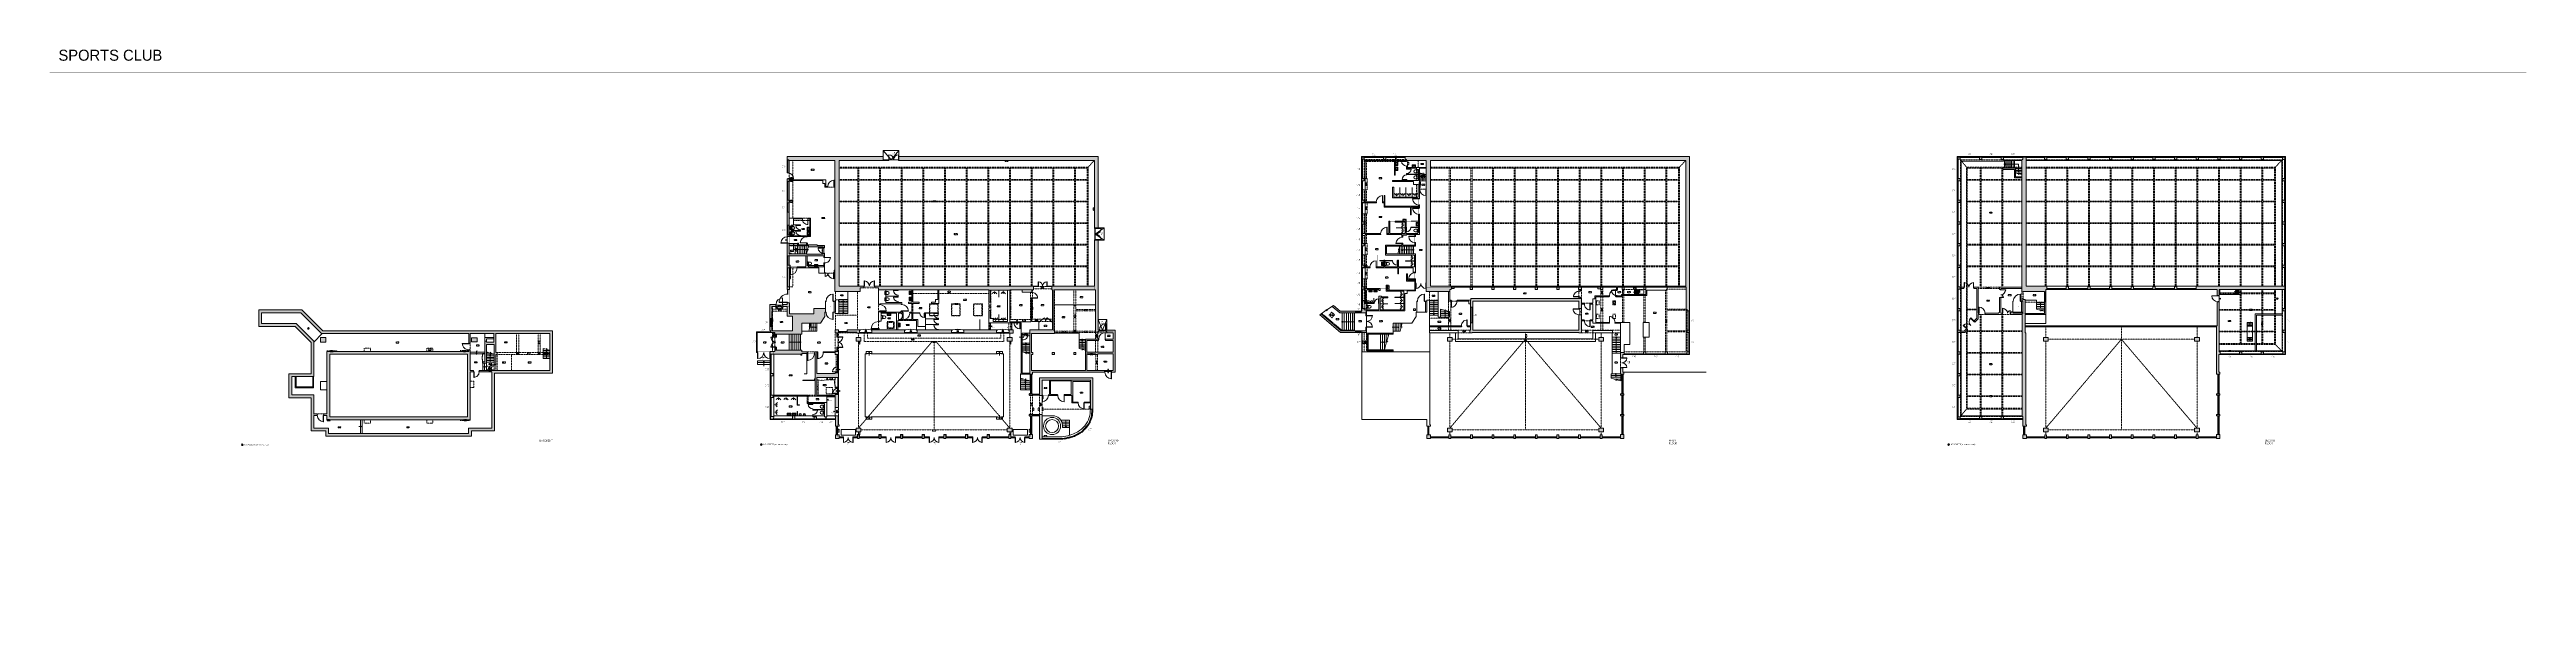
# Model space of a CAD drawing. Header units: millimetres. Extents: x 62976 to 1097852, y -110926 to 167100.
# Drawn here: x 277731 to 635876, y 87025 to 167100 of the extents above; entities that cross this region are included whole.
import ezdxf

# ---------------------------------------------------------------- set-up
doc = ezdxf.new("R2010")
doc.units = ezdxf.units.MM
doc.linetypes.add('HIDDENX2', pattern=[0.75, 0.5, -0.25])
for name, color, linetype, lineweight in [('BLOCKS', 8, 'Continuous', 15), ('Ceiling', 45, 'HIDDENX2', 15), ('Ceiling tag', 1, 'Continuous', 15), ('GIA', 84, 'Continuous', 15), ('NIA', 30, 'Continuous', 15), ('No access', 10, 'Continuous', 15), ('NOTES', 162, 'Continuous', 15), ('Partitions', 155, 'Continuous', 15), ('principalplans', 7, 'Continuous', 15), ('Stairs', 8, 'Continuous', 15), ('WALLS', 7, 'Continuous', 15), ('Window', 8, 'Continuous', 15)]:
    doc.layers.add(name, color=color, linetype=linetype, lineweight=lineweight)
doc.layers.add('Whatch', color=7, linetype='Continuous', lineweight=15, true_color=0xa8a8a8)
doc.styles.add('Century Gothic', font='GOTHIC.TTF')

# ---------------------------------------------------------------- blocks, each defined once
blk = doc.blocks.new('DOOR 840')
at = {"layer": 'BLOCKS'}
for p, q in [((-582, 249), (-582, -591)), ((-582, -591), (-582, 249)), ((-548, 249), (-582, 249)), ((-548, -591), (-548, 248)), ((-612, -691), (-612, -591)), ((-582, -591), (-612, -591)), ((-562, -691), (-612, -691)), ((-548, -591), (-582, -591)), ((-582, -632), (-582, -591)), ((-562, -632), (-582, -632)), ((-562, -691), (-562, -632)), ((208, -632), (228, -632)), ((208, -691), (208, -632)), ((208, -691), (258, -691)), ((228, -632), (228, -591)), ((228, -591), (258, -591)), ((258, -691), (258, -591))]:
    blk.add_line(p, q, dxfattribs=at)
blk.add_arc((-586, -565), 814, 358.15749, 89.75925, dxfattribs=at)
blk = doc.blocks.new('DOUBLE DOOR')
at = {"layer": 'BLOCKS'}
for p, q in [((-1520, -760), (-1555, -760)), ((-1555, -760), (-1555, -860)), ((-1555, -860), (-1505, -860)), ((-1520, -760), (-1520, -800)), ((-1520, -800), (-1505, -800)), ((-1505, -800), (-1505, -860)), ((-15, -800), (-15, -860)), ((0, -800), (-15, -800)), ((35, -860), (-15, -860)), ((0, -760), (35, -760)), ((0, -760), (0, -800)), ((35, -760), (35, -860))]:
    blk.add_line(p, q, dxfattribs=at)
for points in [[(-1485, -760), (-1485, 0), (-1520, 0), (-1520, -760)], [(-35, -760), (-35, 0), (0, 0), (0, -760)]]:
    blk.add_lwpolyline(points, close=True, dxfattribs=at)
for centre, start, end in [((-1521, -761), 0.04394, 87.25575), ((1, -761), 92.74425, 179.95606)]:
    blk.add_arc(centre, 761, start, end, dxfattribs=at)
blk = doc.blocks.new('sink wc')
at = {"layer": 'BLOCKS'}
for p, q in [((36043, 129595), (36543, 129595)), ((36043, 129245), (36043, 129595)), ((36543, 129245), (36043, 129245)), ((36123, 129495), (36285, 129495)), ((36123, 129325), (36123, 129495)), ((36463, 129325), (36123, 129325)), ((36285, 129525), (36285, 129448)), ((36285, 129525), (36300, 129525)), ((36300, 129448), (36285, 129448)), ((36300, 129525), (36300, 129448)), ((36300, 129495), (36463, 129495)), ((36463, 129495), (36463, 129325)), ((36543, 129595), (36543, 129245))]:
    blk.add_line(p, q, dxfattribs=at)
blk = doc.blocks.new('DOOR 710')
at = {"layer": 'BLOCKS'}
for p, q in [((-672, 483), (-672, -227)), ((-672, 483), (-637, 483)), ((-637, -227), (-637, 483)), ((-702, -327), (-702, -227)), ((-672, -227), (-702, -227)), ((-652, -327), (-702, -327)), ((-637, -227), (-672, -227)), ((-672, -268), (-672, -227)), ((-652, -268), (-672, -268)), ((-652, -327), (-652, -268)), ((18, -268), (38, -268)), ((18, -327), (18, -268)), ((18, -327), (68, -327)), ((38, -268), (38, -227)), ((38, -227), (68, -227)), ((68, -327), (68, -227))]:
    blk.add_line(p, q, dxfattribs=at)
blk.add_arc((-675, -231), 713, 0.27792, 89.72208, dxfattribs=at)
blk = doc.blocks.new('door')
at = {"layer": 'BLOCKS'}
for p, q in [((0, 450), (0, -450)), ((0, 450), (34, 450)), ((0, -450), (0, 450)), ((34, -450), (34, 450)), ((-30, -550), (-30, -450)), ((0, -450), (-30, -450)), ((20, -550), (-30, -550)), ((34, -450), (0, -450)), ((0, -491), (0, -450)), ((20, -491), (0, -491)), ((20, -550), (20, -491)), ((880, -491), (900, -491)), ((880, -550), (880, -491)), ((880, -550), (930, -550)), ((900, -491), (900, -450)), ((900, -450), (930, -450)), ((930, -550), (930, -450))]:
    blk.add_line(p, q, dxfattribs=at)
blk.add_arc((0, -450), 900, 0, 90, dxfattribs=at)
blk = doc.blocks.new('DOOR 900')
at = {"layer": 'Whatch'}
blk.add_blockref('door', (-825, 91), dxfattribs=at)
blk = doc.blocks.new('30')
at = {"layer": 'BLOCKS'}
for p, q in [((525035, 13294), (524809, 13293)), ((524822, 12959), (525060, 13198)), ((525067, 13403), (524855, 13616))]:
    blk.add_line(p, q, dxfattribs=at)
blk.add_circle((525155, 13294), 21.5, dxfattribs=at)
blk = doc.blocks.new('bide')
at = {"layer": 'BLOCKS'}
for p, q in [((114921, 102425), (114921, 102193)), ((114984, 102473), (115151, 102442)), ((114984, 102145), (115152, 102177))]:
    blk.add_line(p, q, dxfattribs=at)
blk.add_circle((115011, 102309), 15, dxfattribs=at)
for centre, radius, start, end in [((114971, 102425), 50, 74.0546, 180), ((114971, 102193), 50, 180, 285.9454), ((115082, 102309), 149, 298.00584, 62.56609)]:
    blk.add_arc(centre, radius, start, end, dxfattribs=at)
blk = doc.blocks.new('wc')
at = {"layer": 'BLOCKS'}
for p, q in [((37299, 129044), (36849, 129044)), ((36849, 129044), (36849, 128881)), ((36874, 129352), (36874, 129084)), ((36874, 129084), (36899, 129084)), ((36899, 129044), (36899, 129084)), ((36899, 129084), (37249, 129084)), ((37249, 129084), (37249, 129044)), ((37274, 129084), (37249, 129084)), ((37274, 129084), (37274, 129352)), ((37299, 128881), (37299, 129044)), ((36849, 128881), (37299, 128881))]:
    blk.add_line(p, q, dxfattribs=at)
blk.add_arc((37074, 129339), 200, 3.80419, 176.19581, dxfattribs=at)
blk = doc.blocks.new('31')
at = {"layer": 'BLOCKS'}
for p, q in [((526631, 28907), (527539, 28907)), ((526631, 28907), (526631, 28872)), ((527539, 28907), (526631, 28907)), ((527539, 28872), (526631, 28872)), ((527634, 28937), (527539, 28937)), ((527539, 28907), (527539, 28937)), ((527539, 28872), (527539, 28907)), ((527580, 28907), (527539, 28907)), ((527580, 28886), (527580, 28907)), ((527634, 28886), (527580, 28886)), ((527634, 28886), (527634, 28937)), ((527580, 27999), (527539, 27999)), ((527539, 27999), (527539, 27969)), ((527634, 27969), (527539, 27969)), ((527580, 28019), (527580, 27999)), ((527634, 28019), (527580, 28019)), ((527634, 28019), (527634, 27969))]:
    blk.add_line(p, q, dxfattribs=at)
blk.add_arc((527539, 28907), 907, 180, 270, dxfattribs=at)
blk = doc.blocks.new('32')
at = {"layer": 'BLOCKS'}
for p, q in [((521707, 14418), (521707, 13757)), ((521717, 14418), (521707, 14418)), ((521717, 14418), (521717, 13757)), ((521707, 13757), (521717, 13757)), ((521717, 13747), (521717, 13757)), ((521717, 13757), (521747, 13757)), ((521717, 13747), (521747, 13747)), ((521747, 13747), (521747, 13757))]:
    blk.add_line(p, q, dxfattribs=at)
blk.add_arc((521717, 13757), 661, 90, 180, dxfattribs=at)
blk = doc.blocks.new('33')
at = {"layer": 'BLOCKS'}
for p, q in [((524987, 33196), (524987, 32535)), ((524997, 33196), (524987, 33196)), ((524987, 32535), (524997, 32535)), ((524997, 33196), (524997, 32535))]:
    blk.add_line(p, q, dxfattribs=at)
blk.add_arc((524997, 32535), 661, 90, 180, dxfattribs=at)
blk = doc.blocks.new('34')
at = {"layer": 'BLOCKS'}
for p, q in [((519880, 12174), (519972, 12174)), ((519880, 12174), (519880, 12124)), ((519932, 12124), (519880, 12124)), ((519932, 12139), (519932, 12124)), ((519972, 12139), (519932, 12139)), ((519972, 12139), (519972, 12174)), ((520812, 12139), (519972, 12139)), ((519972, 12139), (519972, 12104)), ((519972, 12104), (520812, 12104)), ((520812, 12104), (520812, 12139)), ((519880, 10424), (519880, 10474)), ((519932, 10474), (519880, 10474)), ((519880, 10424), (519972, 10424)), ((519932, 10459), (519932, 10474)), ((519972, 10459), (519932, 10459)), ((519972, 10494), (520812, 10494)), ((519972, 10459), (519972, 10494)), ((520812, 10459), (519972, 10459)), ((519972, 10459), (519972, 10424)), ((520812, 10494), (520812, 10459))]:
    blk.add_line(p, q, dxfattribs=at)
for centre, start, end in [((519972, 12139), 270, 0), ((519972, 10459), 0, 90)]:
    blk.add_arc(centre, 840, start, end, dxfattribs=at)
blk = doc.blocks.new('DOOR 760')
at = {"layer": 'BLOCKS'}
for p, q in [((-712, -265), (-747, -265)), ((-747, -265), (-747, -365)), ((-747, -365), (-697, -365)), ((-712, -265), (-712, -305)), ((-712, -305), (-697, -305)), ((-697, -305), (-697, -365)), ((33, -305), (33, -365)), ((48, -305), (33, -305)), ((33, -365), (83, -365)), ((83, -265), (48, -265)), ((48, -305), (48, -265)), ((83, -365), (83, -265))]:
    blk.add_line(p, q, dxfattribs=at)
blk.add_lwpolyline([(-677, -265), (-677, 495), (-712, 495), (-712, -265)], close=True, dxfattribs=at)
blk.add_arc((-714, -266), 761, 0.04394, 87.25575, dxfattribs=at)
blk = doc.blocks.new('44')
at = {"layer": 'BLOCKS'}
for p, q in [((429483, 12446), (429483, 11413)), ((429483, 12446), (429518, 12446)), ((429518, 11413), (429483, 11413)), ((429518, 11413), (429518, 12446))]:
    blk.add_line(p, q, dxfattribs=at)
blk.add_arc((429518, 12446), 1033, 180, 270, dxfattribs=at)
blk = doc.blocks.new('DOOR 1210')
at = {"layer": 'BLOCKS'}
for p, q in [((523, -547), (523, 233)), ((557, 233), (557, -547)), ((-703, -647), (-703, -547)), ((-673, -547), (-703, -547)), ((-653, -647), (-703, -647)), ((-673, -107), (-673, -547)), ((-639, -547), (-673, -547)), ((-673, -588), (-673, -547)), ((-653, -588), (-673, -588)), ((-653, -647), (-653, -588)), ((-639, -547), (-639, -111)), ((523, -547), (557, -547)), ((537, -588), (557, -588)), ((537, -647), (537, -588)), ((537, -647), (587, -647)), ((557, -588), (557, -547)), ((557, -588), (557, -547)), ((557, -547), (587, -547)), ((587, -647), (587, -547))]:
    blk.add_line(p, q, dxfattribs=at)
for centre, radius, start, end in [((580, -605), 838, 91.58641, 176.06341), ((-708, -559), 453, 1.49223, 85.52077)]:
    blk.add_arc(centre, radius, start, end, dxfattribs=at)
blk = doc.blocks.new('No Access')
h = blk.add_hatch(color=256)
h.paths.add_polyline_path([(-326, 0, 1), (326, 0, 1)])
h.paths.add_polyline_path([(276, 0, -1), (-276, 0, -1)], flags=16)
blk.add_hatch(color=256).paths.add_polyline_path([(212, 177, 0.0453568), (177, 212), (-212, -177, 0.0453568), (-177, -212)])
for p, q in [((177, 212), (-212, -177)), ((212, 177), (-177, -212))]:
    blk.add_line(p, q)
for radius in [326, 276]:
    blk.add_circle((0, 0), radius)
blk = doc.blocks.new('37')
at = {"layer": 'BLOCKS'}
for p, q in [((452573, 8248), (452557, 8248)), ((452557, 8248), (452557, 8185)), ((452557, 8185), (452587, 8185)), ((453252, 8330), (452573, 8248)), ((452573, 8248), (452575, 8232)), ((452573, 8248), (452573, 8227)), ((452573, 8227), (452587, 8227)), ((452575, 8232), (453254, 8314)), ((452587, 8227), (452587, 8185)), ((453254, 8314), (453252, 8330)), ((453260, 8314), (453262, 8330)), ((453939, 8232), (453260, 8314)), ((453262, 8330), (453941, 8248)), ((453928, 8227), (453928, 8185)), ((453941, 8227), (453928, 8227)), ((453957, 8185), (453928, 8185)), ((453941, 8248), (453939, 8232)), ((453941, 8248), (453957, 8248)), ((453941, 8248), (453941, 8227)), ((453957, 8248), (453957, 8185))]:
    blk.add_line(p, q, dxfattribs=at)
for centre, start, end in [((452572, 8247), 0.04394, 6.9213), ((453942, 8247), 173.0787, 179.95606)]:
    blk.add_arc(centre, 685, start, end, dxfattribs=at)
blk = doc.blocks.new('35')
at = {"layer": 'BLOCKS'}
for p, q in [((462002, 500), (461974, 500)), ((461974, 500), (461974, 417)), ((462002, 417), (461974, 417)), ((462002, 500), (462002, 417)), ((462901, 417), (462911, 417)), ((462901, 417), (462901, -492)), ((462911, 500), (462939, 500)), ((462911, 500), (462911, 417)), ((462911, -492), (462911, 417)), ((462911, 417), (462939, 417)), ((462939, 500), (462939, 417)), ((462911, -492), (462901, -492))]:
    blk.add_line(p, q, dxfattribs=at)
blk.add_arc((462911, 417), 909, 180, 270, dxfattribs=at)
blk = doc.blocks.new('36')
at = {"layer": 'BLOCKS'}
for p, q in [((430066, 8921), (430066, 8871)), ((430150, 8921), (430066, 8921)), ((430110, 8871), (430066, 8871)), ((430066, 7345), (430066, 7394)), ((430110, 7394), (430066, 7394)), ((430150, 7345), (430066, 7345)), ((430110, 8886), (430110, 8871)), ((430150, 8886), (430110, 8886)), ((430110, 7379), (430110, 7394)), ((430150, 7379), (430110, 7379)), ((430150, 8886), (430150, 8921)), ((430150, 7379), (430150, 7345))]:
    blk.add_line(p, q, dxfattribs=at)
for points in [[(430150, 8851), (430903, 8851), (430903, 8886), (430150, 8886)], [(430150, 7414), (430903, 7414), (430903, 7379), (430150, 7379)]]:
    blk.add_lwpolyline(points, close=True, dxfattribs=at)
for centre, start, end in [((430149, 8888), 270.04394, 357.25575), ((430149, 7378), 2.74425, 89.95606)]:
    blk.add_arc(centre, 755, start, end, dxfattribs=at)
blk = doc.blocks.new('38')
at = {"layer": 'BLOCKS'}
for p, q in [((439336, 11003), (439336, 11048)), ((439336, 11048), (439426, 11048)), ((439336, 11003), (439389, 11003)), ((439389, 11021), (439426, 11021)), ((439389, 11003), (439389, 11021)), ((439397, 11010), (439426, 11021)), ((439397, 11010), (439530, 10675)), ((439426, 11021), (439426, 11048)), ((439559, 10687), (439426, 11021)), ((439336, 10323), (439336, 10278)), ((439336, 10323), (439389, 10323)), ((439336, 10278), (439426, 10278)), ((439389, 10323), (439389, 10305)), ((439389, 10305), (439426, 10305)), ((439397, 10317), (439530, 10651)), ((439397, 10317), (439426, 10305)), ((439559, 10640), (439426, 10305)), ((439426, 10305), (439426, 10278)), ((439559, 10687), (439530, 10675)), ((439559, 10640), (439530, 10651))]:
    blk.add_line(p, q, dxfattribs=at)
for centre, start, end in [((439426, 11021), 275.89327, 291.64979), ((439426, 10305), 68.35021, 84.10673)]:
    blk.add_arc(centre, 360, start, end, dxfattribs=at)
blk = doc.blocks.new('39')
at = {"layer": 'BLOCKS'}
for p, q in [((436161, 11147), (436052, 11147)), ((436052, 11112), (436052, 11147)), ((436099, 11112), (436052, 11112)), ((436099, 11089), (436099, 11112)), ((436161, 11089), (436099, 11089)), ((436161, 11089), (436161, 11147)), ((436052, 10115), (435015, 10115)), ((435015, 10075), (435015, 10115)), ((435015, 10075), (436052, 10075)), ((436052, 10075), (435015, 10075)), ((436052, 10115), (436052, 10075)), ((436099, 10075), (436052, 10075)), ((436052, 10075), (436052, 10041)), ((436161, 10041), (436052, 10041)), ((436099, 10098), (436099, 10075)), ((436161, 10098), (436099, 10098)), ((436161, 10098), (436161, 10041))]:
    blk.add_line(p, q, dxfattribs=at)
blk.add_arc((436052, 10075), 1037, 90, 180, dxfattribs=at)
blk = doc.blocks.new('40')
at = {"layer": 'BLOCKS'}
for p, q in [((455812, -5565), (455857, -5565)), ((455812, -5665), (455812, -5565)), ((455844, -5665), (455812, -5665)), ((455844, -5628), (455857, -5628)), ((455844, -5665), (455844, -5628)), ((455857, -5628), (455857, -5565)), ((457262, -5565), (457216, -5565)), ((457216, -5628), (457216, -5565)), ((457230, -5628), (457216, -5628)), ((457230, -5665), (457230, -5628)), ((457230, -5665), (457262, -5665)), ((457262, -5665), (457262, -5565))]:
    blk.add_line(p, q, dxfattribs=at)
for points in [[(455875, -5665), (455875, -6358), (455844, -6358), (455844, -5665)], [(457198, -5665), (457198, -6358), (457230, -6358), (457230, -5665)]]:
    blk.add_lwpolyline(points, close=True, dxfattribs=at)
for centre, start, end in [((455842, -5664), 272.74425, 359.95606), ((457231, -5664), 180.04394, 267.25575)]:
    blk.add_arc(centre, 694, start, end, dxfattribs=at)
blk = doc.blocks.new('41')
at = {"layer": 'BLOCKS'}
for p, q in [((468914, 9889), (468914, 10829)), ((468950, 10829), (468914, 10829)), ((468950, 10829), (468950, 9889)), ((468950, 9889), (468950, 10829)), ((467979, 9789), (467979, 9889)), ((468010, 9889), (467979, 9889)), ((468031, 9789), (467979, 9789)), ((468010, 9846), (468010, 9889)), ((468031, 9846), (468010, 9846)), ((468031, 9789), (468031, 9846)), ((468914, 9889), (468950, 9889)), ((468929, 9846), (468950, 9846)), ((468929, 9789), (468929, 9846)), ((468929, 9789), (468982, 9789)), ((468950, 9846), (468950, 9889)), ((468950, 9889), (468982, 9889)), ((468982, 9789), (468982, 9889))]:
    blk.add_line(p, q, dxfattribs=at)
blk.add_arc((468950, 9889), 940, 90, 180, dxfattribs=at)
blk = doc.blocks.new('42')
at = {"layer": 'BLOCKS'}
for p, q in [((459170, 16226), (459141, 16226)), ((459141, 16226), (459141, 16164)), ((459141, 16164), (459183, 16164)), ((459170, 16226), (459170, 16192)), ((459170, 16192), (459183, 16192)), ((459183, 16192), (459183, 16164)), ((460430, 16192), (460430, 16164)), ((460442, 16192), (460430, 16192)), ((460471, 16164), (460430, 16164)), ((460442, 16226), (460471, 16226)), ((460442, 16226), (460442, 16192)), ((460471, 16226), (460471, 16164))]:
    blk.add_line(p, q, dxfattribs=at)
for points in [[(459199, 16226), (459199, 16862), (459170, 16862), (459170, 16226)], [(460413, 16226), (460413, 16862), (460442, 16862), (460442, 16226)]]:
    blk.add_lwpolyline(points, close=True, dxfattribs=at)
for centre, start, end in [((459169, 16225), 0.04394, 87.25575), ((460443, 16225), 92.74425, 179.95606)]:
    blk.add_arc(centre, 637, start, end, dxfattribs=at)
blk = doc.blocks.new('43')
at = {"layer": 'BLOCKS'}
for p, q in [((459309, 11091), (459274, 11091)), ((459274, 11091), (459274, 10991)), ((459274, 10991), (459324, 10991)), ((460055, 11670), (459309, 11091)), ((459309, 11091), (459330, 11063)), ((459309, 11091), (459309, 11051)), ((459309, 11051), (459324, 11051)), ((459324, 11051), (459324, 10991)), ((459330, 11063), (460076, 11643)), ((460076, 11643), (460055, 11670)), ((460431, 11643), (460452, 11670)), ((461177, 11063), (460431, 11643)), ((460452, 11670), (461199, 11091)), ((461199, 11091), (461177, 11063)), ((461184, 11051), (461184, 10991)), ((461199, 11051), (461184, 11051)), ((461234, 10991), (461184, 10991)), ((461199, 11091), (461234, 11091)), ((461199, 11091), (461199, 11051)), ((461234, 11091), (461234, 10991))]:
    blk.add_line(p, q, dxfattribs=at)
for centre, start, end in [((459309, 11091), 0, 37.8317), ((461199, 11091), 142.1683, 180)]:
    blk.add_arc(centre, 945, start, end, dxfattribs=at)
blk = doc.blocks.new('45')
at = {"layer": 'BLOCKS'}
for p, q in [((421248, 8909), (421248, 8860)), ((421309, 8860), (421248, 8860)), ((421248, 7372), (421248, 7420)), ((421309, 7420), (421248, 7420)), ((421309, 8875), (421309, 8860)), ((421348, 8875), (421309, 8875)), ((421309, 7406), (421309, 7420)), ((421348, 7406), (421309, 7406)), ((421348, 8875), (421348, 8909)), ((421348, 7406), (421348, 7372))]:
    blk.add_line(p, q, dxfattribs=at)
for points in [[(421348, 8841), (422082, 8841), (422082, 8875), (421348, 8875)], [(421348, 7439), (422082, 7439), (422082, 7406), (421348, 7406)]]:
    blk.add_lwpolyline(points, close=True, dxfattribs=at)
for centre, start, end in [((421347, 8876), 270.04394, 357.25575), ((421347, 7404), 2.74425, 89.95606)]:
    blk.add_arc(centre, 736, start, end, dxfattribs=at)
at = {"layer": 'Window', "ltscale": 2}
for p, q in [((421348, 8909), (421248, 8909)), ((421348, 7372), (421248, 7372))]:
    blk.add_line(p, q, dxfattribs=at)
blk = doc.blocks.new('46')
at = {"layer": 'BLOCKS'}
for p, q in [((418543, 6752), (418602, 6752)), ((418584, 6652), (418543, 6652)), ((418584, 6699), (418602, 6699)), ((418584, 6652), (418584, 6699)), ((418602, 6699), (418602, 6752)), ((420434, 6752), (420374, 6752)), ((420374, 6699), (420374, 6752)), ((420392, 6699), (420374, 6699)), ((420392, 6652), (420392, 6699)), ((420392, 6652), (420434, 6652))]:
    blk.add_line(p, q, dxfattribs=at)
for points in [[(418626, 6652), (418626, 5748), (418584, 5748), (418584, 6652)], [(420350, 6652), (420350, 5748), (420392, 5748), (420392, 6652)]]:
    blk.add_lwpolyline(points, close=True, dxfattribs=at)
for centre, start, end in [((418583, 6652), 272.74425, 359.95606), ((420394, 6652), 180.04394, 267.25575)]:
    blk.add_arc(centre, 906, start, end, dxfattribs=at)
at = {"layer": 'Window', "ltscale": 2}
for p, q in [((418543, 6652), (418543, 6752)), ((420434, 6652), (420434, 6752))]:
    blk.add_line(p, q, dxfattribs=at)
blk = doc.blocks.new('47')
at = {"layer": 'BLOCKS'}
for p, q in [((427355, 21770), (428195, 21770)), ((428195, 21770), (427355, 21770)), ((427355, 21736), (427355, 21770)), ((428195, 21736), (427355, 21736)), ((428279, 21800), (428195, 21800)), ((428195, 21770), (428195, 21800)), ((428195, 21736), (428195, 21770)), ((428236, 21770), (428195, 21770)), ((428236, 21750), (428236, 21770)), ((428279, 21750), (428236, 21750)), ((428279, 21750), (428279, 21800)), ((428236, 20960), (428195, 20960)), ((428195, 20960), (428195, 20930)), ((428279, 20930), (428195, 20930)), ((428236, 20980), (428236, 20960)), ((428279, 20980), (428236, 20980)), ((428279, 20980), (428279, 20930))]:
    blk.add_line(p, q, dxfattribs=at)
blk.add_arc((428168, 21774), 814, 180.24075, 271.84251, dxfattribs=at)
blk = doc.blocks.new('48')
at = {"layer": 'BLOCKS'}
for p, q in [((428721, 30541), (428721, 30633)), ((428751, 30633), (428721, 30633)), ((428771, 30541), (428721, 30541)), ((428751, 30592), (428751, 30633)), ((428771, 30592), (428751, 30592)), ((428771, 30541), (428771, 30592)), ((429617, 30633), (429617, 31533)), ((429651, 31533), (429617, 31533)), ((429617, 30633), (429651, 30633)), ((429631, 30592), (429651, 30592)), ((429631, 30541), (429631, 30592)), ((429631, 30541), (429681, 30541)), ((429651, 31533), (429651, 30633)), ((429651, 30633), (429651, 31533)), ((429651, 30592), (429651, 30633)), ((429651, 30633), (429681, 30633)), ((429681, 30541), (429681, 30633))]:
    blk.add_line(p, q, dxfattribs=at)
blk.add_arc((429651, 30633), 900, 90, 180, dxfattribs=at)
blk = doc.blocks.new('50')
at = {"layer": 'BLOCKS'}
for p, q in [((422900, 32572), (422900, 32618)), ((422900, 32618), (422975, 32618)), ((422900, 32572), (422937, 32572)), ((422937, 32590), (422975, 32590)), ((422937, 32572), (422937, 32590)), ((422900, 31779), (422900, 31733)), ((422900, 31779), (422937, 31779)), ((422900, 31733), (422975, 31733)), ((422937, 31779), (422937, 31760)), ((422937, 31760), (422975, 31760)), ((422975, 31792), (423804, 31792)), ((422975, 31792), (422975, 31760)), ((423804, 31760), (422975, 31760)), ((422975, 31760), (422975, 31733)), ((422975, 31760), (423804, 31760)), ((423804, 31760), (423804, 31792))]:
    blk.add_line(p, q, dxfattribs=at)
blk.add_arc((422975, 31760), 830, 0, 90, dxfattribs=at)
blk = doc.blocks.new('51')
at = {"layer": 'BLOCKS'}
for p, q in [((425053, 26049), (425003, 26049)), ((425003, 26049), (425003, 25962)), ((425033, 25962), (425003, 25962)), ((425033, 26003), (425033, 25962)), ((425053, 26003), (425033, 26003)), ((425053, 26049), (425053, 26003)), ((425809, 25962), (425809, 25123)), ((425809, 25962), (425843, 25962)), ((425809, 25122), (425843, 25122)), ((425823, 26049), (425873, 26049)), ((425823, 26049), (425823, 26003)), ((425823, 26003), (425843, 26003)), ((425843, 26003), (425843, 25962)), ((425843, 25122), (425843, 25962)), ((425843, 25962), (425873, 25962)), ((425843, 25962), (425843, 25122)), ((425873, 26049), (425873, 25962))]:
    blk.add_line(p, q, dxfattribs=at)
blk.add_arc((425847, 25936), 814, 178.15749, 269.75925, dxfattribs=at)
blk = doc.blocks.new('52')
at = {"layer": 'BLOCKS'}
for p, q in [((422975, 15112), (422900, 15112)), ((422900, 15072), (422900, 15112)), ((422954, 15072), (422900, 15072)), ((422954, 15045), (422954, 15072)), ((422975, 15045), (422954, 15045)), ((422975, 15045), (422975, 15112)), ((422900, 13922), (421704, 13922)), ((421704, 13877), (421704, 13922)), ((421704, 13877), (422900, 13877)), ((422900, 13877), (421704, 13877)), ((422900, 13922), (422900, 13877)), ((422954, 13877), (422900, 13877)), ((422900, 13877), (422900, 13837)), ((422975, 13837), (422900, 13837)), ((422954, 13903), (422954, 13877)), ((422975, 13903), (422954, 13903)), ((422975, 13903), (422975, 13837))]:
    blk.add_line(p, q, dxfattribs=at)
blk.add_arc((422900, 13877), 1195, 90, 180, dxfattribs=at)
blk = doc.blocks.new('53')
at = {"layer": 'BLOCKS'}
for p, q in [((422172, 13596), (422172, 14534)), ((422207, 14534), (422172, 14534)), ((422207, 14534), (422207, 13596)), ((422207, 13596), (422207, 14534)), ((421238, 13499), (421238, 13596)), ((421269, 13596), (421238, 13596)), ((421290, 13499), (421238, 13499)), ((421269, 13553), (421269, 13596)), ((421290, 13553), (421269, 13553)), ((421290, 13499), (421290, 13553)), ((422172, 13596), (422207, 13596)), ((422186, 13553), (422207, 13553)), ((422186, 13499), (422186, 13553)), ((422186, 13499), (422239, 13499)), ((422207, 13553), (422207, 13596)), ((422207, 13596), (422239, 13596)), ((422239, 13499), (422239, 13596))]:
    blk.add_line(p, q, dxfattribs=at)
blk.add_arc((422207, 13596), 938, 90, 180, dxfattribs=at)

msp = doc.modelspace()

# ---------------------------------------------------------------- hatches: boundary and pattern name
at = {"layer": 'Stairs'}
for points in [[(560324, 150509), (560516, 150566), (560516, 150450)], [(476313, 148986), (476256, 148793), (476372, 148793)], [(384379, 139576), (384186, 139633), (384186, 139517)], [(387145, 138177), (386953, 138234), (386953, 138118)], [(475041, 138136), (474849, 138193), (474849, 138077)], [(392503, 128855), (392446, 129047), (392562, 129047)], [(425969, 130178), (425912, 129985), (426028, 129985)], [(479449, 129006), (479564, 129006), (479505, 129199)], [(499004, 129193), (499196, 129136), (499196, 129252)], [(507265, 131991), (507265, 132107), (507457, 132048)], [(565614, 130575), (565557, 130382), (565673, 130382)], [(591446, 131077), (591639, 131021), (591639, 131136)], [(594360, 132048), (594167, 131991), (594167, 132107)], [(387869, 126965), (388062, 127022), (388062, 126906)], [(413994, 127152), (413994, 127036), (413802, 127095)], [(416675, 127152), (416675, 127036), (416868, 127095)], [(417681, 127936), (417565, 127936), (417624, 127743)], [(417681, 127401), (417565, 127401), (417624, 127593)], [(418031, 125580), (418031, 125464), (418224, 125523)], [(418575, 125580), (418575, 125464), (418383, 125523)], [(464735, 127685), (464735, 127801), (464542, 127742)], [(472080, 126908), (472080, 127023), (471887, 126964)], [(477831, 128839), (477946, 128839), (477887, 128647)], [(504273, 125602), (504217, 125410), (504332, 125410)], [(595884, 127052), (595827, 127245), (595943, 127245)], [(595884, 125524), (595827, 125331), (595943, 125331)], [(339456, 123023), (339513, 123216), (339397, 123216)], [(341463, 123053), (341406, 122860), (341522, 122860)], [(349594, 123600), (349537, 123407), (349653, 123407)], [(381026, 122165), (381083, 121972), (380967, 121972)], [(386411, 124806), (386219, 124863), (386219, 124747)], [(396293, 123324), (396177, 123324), (396236, 123516)], [(415029, 123324), (415145, 123324), (415086, 123516)], [(418918, 124735), (418862, 124542), (418977, 124542)], [(427049, 125264), (426993, 125072), (427108, 125072)], [(470831, 124805), (470639, 124862), (470639, 124746)], [(340958, 121224), (340766, 121281), (340766, 121165)], [(391473, 120914), (391473, 120798), (391666, 120857)], [(392015, 120914), (392015, 120798), (391823, 120857)], [(418828, 119195), (418771, 119003), (418887, 119003)], [(430791, 120696), (430735, 120888), (430850, 120888)], [(430791, 120550), (430735, 120358), (430850, 120358)], [(504197, 120328), (504141, 120136), (504256, 120136)], [(390293, 116419), (390293, 116535), (390101, 116476)], [(391140, 114705), (391140, 114821), (391333, 114762)], [(391485, 117800), (391485, 117684), (391678, 117743)], [(392015, 117800), (392015, 117684), (391823, 117743)], [(322997, 112601), (322805, 112658), (322805, 112542)], [(396293, 113804), (396177, 113804), (396236, 113611)], [(415029, 113804), (415145, 113804), (415086, 113611)], [(424698, 112395), (424755, 112588), (424639, 112588)]]:
    msp.add_hatch(color=256, dxfattribs=at).paths.add_polyline_path(points)
at = {"layer": 'Whatch', "ltscale": 2}
h = msp.add_hatch(color=256, dxfattribs=at)
h.dxf.hatch_style = 1
h.paths.add_polyline_path([(423021, 126462), (422957, 126462), (422957, 132343), (428981, 132343), (428981, 126149), (429311, 126149), (429311, 126344), (429496, 126344), (429496, 126555), (429365, 126555), (429365, 139540), (428815, 139540), (428815, 132892), (422654, 132892), (422654, 132830), (422654, 132343), (422751, 132343), (422751, 126603), (419454, 126603), (419454, 126122), (419454, 120175), (419857, 120175), (419857, 120446), (430290, 120446), (430290, 120696), (427731, 120696), (427731, 123113), (428981, 123113), (428981, 123005), (429311, 123005), (429311, 123113), (431541, 123113), (431541, 120696), (431293, 120696), (431293, 120446), (431791, 120446), (431791, 126555), (430499, 126555), (430499, 126344), (430599, 126344), (430599, 126149), (431541, 126149), (431541, 125234), (430423, 125234), (430423, 125021), (431541, 125021), (431541, 123350), (429311, 123350), (428981, 123350), (427731, 123350), (427731, 125021), (429403, 125021), (429403, 125234), (427515, 125234), (427515, 125201), (427515, 120696), (419704, 120696), (419704, 123007), (419895, 123007), (419895, 123322), (419704, 123322), (419704, 126057), (423021, 126057)])
h.paths.add_polyline_path([(423021, 123322), (422706, 123322), (422706, 123007), (423021, 123007)], flags=17)
h.paths.add_polyline_path([(426147, 123322), (425832, 123322), (425832, 123007), (426147, 123007)], flags=17)
h.paths.add_polyline_path([(416918, 125474), (416218, 125474), (416218, 124949), (416918, 124949)])
h.paths.add_polyline_path([(391823, 126597), (391328, 126597), (391328, 126127), (391823, 126127)])
h.paths.add_polyline_path([(386493, 127553), (389196, 127553), (389814, 128512), (389814, 129112), (389923, 129112), (389923, 129663), (388247, 129663), (388247, 128903), (384713, 128903), (384713, 130503), (384417, 130503), (384379, 130503), (384379, 130262), (383756, 130262), (383756, 129962), (384379, 129962), (384379, 128569), (385144, 128569), (385144, 126437), (382172, 126437), (382172, 127057), (381932, 127057), (381872, 127057), (381872, 126508), (381961, 126508), (381961, 126185), (382615, 126185), (382615, 125960), (386493, 125960)])
h.paths.add_polyline_path([(382279, 129547), (382172, 129547), (382172, 129962), (382755, 129962), (382755, 130262), (381872, 130262), (381872, 128232), (381932, 128232), (382172, 128232), (382172, 129234), (382279, 129234)], flags=17)
h.paths.add_polyline_path([(394942, 132649), (395483, 132649), (395483, 132892), (391882, 132892), (391882, 151080), (398281, 151080), (398281, 151174), (398281, 151630), (384379, 151630), (384379, 151135), (384648, 151135), (384648, 151080), (391291, 151080), (391291, 132107), (394942, 132107)])
h.paths.add_polyline_path([(419993, 132892), (397058, 132892), (397058, 132649), (397569, 132649), (397569, 132368), (398650, 132368), (413542, 132368), (416566, 132321), (416566, 132356), (419610, 132356), (419610, 132343), (419993, 132343)])
h.paths.add_polyline_path([(429365, 151630), (400534, 151630), (400534, 151174), (400534, 151080), (428819, 151080), (428815, 151076), (428815, 141305), (429365, 141305)])
h.paths.add_polyline_path([(384675, 148399), (384417, 148399), (384379, 148399), (384379, 148007), (384417, 148007), (384675, 148007)], flags=17)
h.paths.add_polyline_path([(384675, 145321), (384417, 145321), (384379, 145321), (384379, 144946), (384417, 144946), (384675, 144946)], flags=17)
h.paths.add_polyline_path([(384675, 143574), (384417, 143574), (384379, 143574), (384379, 141689), (384417, 141689), (384675, 141689)], flags=17)
h.paths.add_polyline_path([(384675, 140317), (384417, 140317), (384379, 140317), (384379, 140064), (384409, 140064), (384675, 140064)], flags=17)
h.paths.add_polyline_path([(384675, 139088), (384409, 139088), (384379, 139088), (384379, 135554), (384417, 135554), (384798, 135554), (384798, 135931), (384492, 135931), (384492, 137277), (389796, 137277), (389796, 137597), (389612, 137597), (389612, 137504), (387160, 137504), (387179, 137578), (384675, 137578)], flags=17)
h.paths.add_polyline_path([(389796, 138749), (388743, 138749), (388743, 138863), (387516, 138863), (387432, 138565), (389612, 138565), (389612, 138467), (389796, 138467)], flags=16)
h.paths.add_polyline_path([(384713, 132801), (384417, 132801), (384379, 132801), (384379, 132421), (384417, 132421), (384713, 132421)], flags=17)
h = msp.add_hatch(color=256, dxfattribs=at)
h.dxf.hatch_style = 1
h.paths.add_polyline_path([(514873, 151630), (473746, 151630), (473746, 151201), (473939, 151201), (473939, 151080), (476799, 151080), (476799, 132107), (480227, 132107), (480227, 132404), (480412, 132404), (480412, 132600), (480427, 132600), (480427, 132737), (480412, 132737), (480412, 132892), (477390, 132892), (477390, 151080), (514327, 151080), (514323, 151076), (514323, 132761), (514375, 132761), (514375, 129511), (514505, 129511), (514505, 129314), (514873, 129314)])
h.paths.add_polyline_path([(470956, 151548), (470616, 151548), (470616, 151201), (470956, 151201)])
h.paths.add_polyline_path([(467826, 151548), (467490, 151548), (467490, 151241), (467826, 151241)])
h.paths.add_polyline_path([(467837, 148451), (467490, 148451), (467490, 148111), (467837, 148111)])
h.paths.add_polyline_path([(467837, 145321), (467490, 145321), (467490, 144981), (467837, 144981)])
h.paths.add_polyline_path([(467837, 142191), (467490, 142191), (467490, 141851), (467837, 141851)])
h.paths.add_polyline_path([(467837, 139061), (467490, 139061), (467490, 138721), (467837, 138721)])
h.paths.add_polyline_path([(467837, 135931), (467490, 135931), (467490, 135591), (467837, 135591)])
h.paths.add_polyline_path([(467837, 132801), (467490, 132801), (467490, 132461), (467837, 132461)])
h.paths.add_polyline_path([(468165, 129471), (467837, 129471), (467837, 129671), (467490, 129671), (467490, 129285), (467360, 129285), (467360, 129140), (467360, 129040), (468165, 129040)])
h.paths.add_polyline_path([(466580, 129285), (464364, 129285), (463378, 130114), (463167, 129971), (464275, 129040), (466580, 129040), (466580, 129140)])
h.paths.add_polyline_path([(466580, 126346), (466580, 126446), (464499, 126446), (461612, 128874), (461407, 128727), (464409, 126201), (466580, 126201)])
h.paths.add_polyline_path([(468165, 126446), (467360, 126446), (467360, 126346), (467360, 126201), (467490, 126201), (468165, 126201)])
h.paths.add_polyline_path([(475256, 129623), (474961, 129623), (474961, 129365), (475256, 129365)], flags=17)
h = msp.add_hatch(color=256, dxfattribs=at)
h.dxf.hatch_style = 1
h.paths.add_polyline_path([(563500, 126143), (563412, 126143), (563412, 128808), (566396, 128808), (566396, 130610), (566194, 130610), (566194, 128958), (563412, 128958), (563412, 130953), (563082, 130953), (563082, 131058), (562934, 131058), (562934, 130778), (563057, 130778), (563057, 128981), (562940, 128981), (562940, 114037), (563040, 114037), (563040, 113610), (563040, 112646), (563566, 112646), (563566, 112832), (563500, 112832)])
h.paths.add_polyline_path([(566543, 132892), (563559, 132892), (563559, 151548), (563045, 151548), (563045, 151194), (562934, 151194), (562934, 132021), (563082, 132021), (563082, 132129), (566194, 132129), (566396, 132070), (566396, 132409), (566543, 132409)])
h.paths.add_polyline_path([(560255, 151548), (559915, 151548), (559915, 151201), (560255, 151201)])
h.paths.add_polyline_path([(557125, 151548), (556785, 151548), (556785, 151201), (557125, 151201)])
h.paths.add_polyline_path([(553995, 151548), (553659, 151548), (553659, 151241), (553995, 151241)])
h.paths.add_polyline_path([(554006, 148451), (553659, 148451), (553659, 148111), (554006, 148111)])
h.paths.add_polyline_path([(554006, 145321), (553659, 145321), (553659, 144981), (554006, 144981)])
h.paths.add_polyline_path([(554006, 142191), (553659, 142191), (553659, 141851), (554006, 141851)])
h.paths.add_polyline_path([(554006, 139061), (553659, 139061), (553659, 138721), (554006, 138721)])
h.paths.add_polyline_path([(554006, 135931), (553659, 135931), (553659, 135591), (554006, 135591)])
h.paths.add_polyline_path([(554006, 132801), (553659, 132801), (553659, 132461), (554006, 132461)])
h.paths.add_polyline_path([(554006, 129671), (553659, 129671), (553659, 129331), (554006, 129331)])
h.paths.add_polyline_path([(554006, 126541), (553659, 126541), (553659, 126201), (554006, 126201)])
h.paths.add_polyline_path([(554006, 123411), (553659, 123411), (553659, 123071), (554006, 123071)])
h.paths.add_polyline_path([(554006, 120281), (553659, 120281), (553659, 119941), (554006, 119941)])
h.paths.add_polyline_path([(554006, 117151), (553659, 117151), (553659, 116811), (554006, 116811)])
h.paths.add_polyline_path([(553995, 114021), (553659, 114021), (553659, 113696), (553995, 113696)])
h.paths.add_polyline_path([(557125, 114043), (556785, 114043), (556785, 113696), (557125, 113696)])
h.paths.add_polyline_path([(560255, 114043), (559915, 114043), (559915, 113696), (560255, 113696)])
h = msp.add_hatch(color=256, dxfattribs=at)
h.dxf.hatch_style = 1
h.paths.add_polyline_path([(566543, 151548), (566203, 151548), (566203, 151201), (566543, 151201)])
h.paths.add_polyline_path([(569673, 151548), (569333, 151548), (569333, 151201), (569673, 151201)])
h.paths.add_polyline_path([(572800, 151548), (572460, 151548), (572460, 151201), (572800, 151201)])
h.paths.add_polyline_path([(575930, 151548), (575590, 151548), (575590, 151201), (575930, 151201)])
h.paths.add_polyline_path([(579060, 151548), (578720, 151548), (578720, 151201), (579060, 151201)])
h.paths.add_polyline_path([(582190, 151548), (581850, 151548), (581850, 151201), (582190, 151201)])
h.paths.add_polyline_path([(585320, 151548), (584980, 151548), (584980, 151201), (585320, 151201)])
h.paths.add_polyline_path([(588450, 151548), (588110, 151548), (588110, 151201), (588450, 151201)])
h.paths.add_polyline_path([(591580, 151548), (591240, 151548), (591240, 151201), (591580, 151201)])
h.paths.add_polyline_path([(594710, 151548), (594370, 151548), (594370, 151201), (594710, 151201)])
h.paths.add_polyline_path([(597840, 151548), (597500, 151548), (597500, 151201), (597840, 151201)])
h.paths.add_polyline_path([(600960, 151548), (600605, 151548), (600605, 151201), (600960, 151201)])
h.paths.add_polyline_path([(600960, 148451), (600613, 148451), (600613, 148111), (600960, 148111)])
h.paths.add_polyline_path([(600960, 145321), (600613, 145321), (600613, 144981), (600960, 144981)])
h.paths.add_polyline_path([(600960, 142191), (600613, 142191), (600613, 141851), (600960, 141851)])
h.paths.add_polyline_path([(600960, 139061), (600613, 139061), (600613, 138721), (600960, 138721)])
h.paths.add_polyline_path([(600960, 135931), (600613, 135931), (600613, 135591), (600960, 135591)])
h.paths.add_polyline_path([(601001, 129654), (600658, 129654), (600658, 129314), (601001, 129314)])
h.paths.add_polyline_path([(601001, 126524), (600658, 126524), (600658, 126184), (601001, 126184)])
h.paths.add_polyline_path([(601001, 123394), (600630, 123394), (600630, 123067), (601001, 123067)])
h.paths.add_polyline_path([(597840, 123410), (597500, 123410), (597500, 123067), (597840, 123067)])
h.paths.add_polyline_path([(594710, 123410), (594370, 123410), (594370, 123067), (594710, 123067)])
h.paths.add_polyline_path([(585323, 132852), (584983, 132852), (584983, 132409), (585323, 132409)])
h.paths.add_polyline_path([(582193, 132852), (581853, 132852), (581853, 132409), (582193, 132409)])
h.paths.add_polyline_path([(579063, 132852), (578723, 132852), (578723, 132409), (579063, 132409)])
h.paths.add_polyline_path([(575933, 132852), (575593, 132852), (575593, 132409), (575933, 132409)])
h.paths.add_polyline_path([(572803, 132852), (572463, 132852), (572463, 132409), (572803, 132409)])
h.paths.add_polyline_path([(569673, 132852), (569333, 132852), (569333, 132409), (569673, 132409)])
h = msp.add_hatch(color=256, dxfattribs=at)
h.dxf.hatch_style = 1
h.paths.add_polyline_path([(477397, 111402), (476871, 111402), (476871, 110866), (477397, 110866)])
h.paths.add_polyline_path([(480327, 111385), (480047, 111385), (480047, 110866), (480327, 110866)])
h.paths.add_polyline_path([(480557, 112375), (479857, 112375), (479857, 111850), (480557, 111850)])
h.paths.add_polyline_path([(483457, 111385), (483177, 111385), (483177, 110866), (483457, 110866)])
h.paths.add_polyline_path([(486587, 111385), (486307, 111385), (486307, 110866), (486587, 110866)])
h.paths.add_polyline_path([(489717, 111385), (489437, 111385), (489437, 110866), (489717, 110866)])
h.paths.add_polyline_path([(492847, 111385), (492567, 111385), (492567, 110866), (492847, 110866)])
h.paths.add_polyline_path([(495977, 111385), (495697, 111385), (495697, 110866), (495977, 110866)])
h.paths.add_polyline_path([(499107, 111385), (498827, 111385), (498827, 110866), (499107, 110866)])
h.paths.add_polyline_path([(502426, 112375), (501726, 112375), (501726, 111850), (502426, 111850)])
h.paths.add_polyline_path([(502237, 111385), (501957, 111385), (501957, 110866), (502237, 110866)])
h.paths.add_polyline_path([(505362, 111434), (504887, 111434), (504887, 110866), (505362, 110866)])
h.paths.add_polyline_path([(505365, 114320), (504887, 114320), (504887, 114134), (505365, 114134)])
h.paths.add_polyline_path([(505365, 117345), (504887, 117345), (504887, 117159), (505365, 117159)])
h.paths.add_polyline_path([(505212, 121083), (505094, 121083), (504887, 121083), (504887, 120175), (505365, 120175), (505365, 120446), (505212, 120446)])
h.paths.add_polyline_path([(505411, 123067), (505411, 123322), (504887, 123322), (504887, 122543), (505094, 122543), (505212, 122543), (505212, 123007), (505411, 123007)])
h.paths.add_polyline_path([(508541, 123394), (508201, 123394), (508201, 123067), (508541, 123067)])
h.paths.add_polyline_path([(511671, 123394), (511331, 123394), (511331, 123067), (511671, 123067)])
h.paths.add_polyline_path([(514832, 123394), (514461, 123394), (514461, 123067), (514832, 123067)])
h.paths.add_polyline_path([(514832, 126524), (514505, 126524), (514505, 126184), (514832, 126184)])
h.paths.add_polyline_path([(502426, 125474), (501726, 125474), (501726, 124949), (502426, 124949)])
h.paths.add_polyline_path([(480557, 125474), (479857, 125474), (479857, 124949), (480557, 124949)])
h.paths.add_polyline_path([(499219, 128737), (498899, 128737), (498857, 128737), (498857, 126541), (483537, 126541), (483537, 127588), (483431, 127588), (483175, 127588), (483175, 126551), (483110, 126551), (483110, 126169), (483450, 126169), (483450, 126179), (498866, 126179), (498866, 126169), (499219, 126169)])
h.paths.add_polyline_path([(483537, 130736), (498857, 130736), (498857, 129648), (498899, 129648), (499219, 129648), (499219, 131098), (483232, 131098), (483232, 130848), (483175, 130848), (483175, 129847), (483431, 129847), (483537, 129847)])
h.paths.add_polyline_path([(505434, 132761), (505125, 132761), (505125, 132409), (505434, 132409)])
h.paths.add_polyline_path([(502338, 132761), (502003, 132761), (502003, 132409), (502338, 132409)])
h.paths.add_polyline_path([(499219, 132761), (498814, 132761), (498814, 132737), (498814, 132409), (499219, 132409)])
h.paths.add_polyline_path([(496024, 132761), (495684, 132761), (495684, 132409), (496024, 132409)])
h.paths.add_polyline_path([(492894, 132761), (492554, 132761), (492554, 132409), (492894, 132409)])
h.paths.add_polyline_path([(489764, 132761), (489424, 132761), (489424, 132409), (489764, 132409)])
h.paths.add_polyline_path([(486634, 132761), (486294, 132761), (486294, 132409), (486634, 132409)])
h.paths.add_polyline_path([(483504, 132761), (483164, 132761), (483164, 132409), (483504, 132409)])
h.paths.add_polyline_path([(508542, 132761), (508247, 132761), (508247, 132409), (508542, 132409)])
h = msp.add_hatch(color=256, dxfattribs=at)
h.dxf.hatch_style = 1
h.paths.add_polyline_path([(600960, 132892), (588113, 132892), (588113, 132409), (591166, 132409), (591166, 131538), (591446, 131538), (591446, 132409), (600960, 132409)])
h.paths.add_polyline_path([(591446, 130616), (591166, 130616), (591166, 127165), (591056, 127165), (591056, 120175), (591534, 120175), (591534, 120446), (591381, 120446), (591381, 123007), (591580, 123007), (591580, 123067), (591580, 123378), (591446, 123378)])
h.paths.add_polyline_path([(588595, 125474), (587895, 125474), (587895, 124949), (588595, 124949)])
h.paths.add_polyline_path([(591534, 117345), (591056, 117345), (591056, 117159), (591534, 117159)])
h.paths.add_polyline_path([(591534, 114320), (591056, 114320), (591056, 114134), (591534, 114134)])
h.paths.add_polyline_path([(591531, 111434), (591056, 111434), (591056, 110866), (591531, 110866)])
h.paths.add_polyline_path([(588595, 112375), (587895, 112375), (587895, 111850), (588595, 111850)])
h.paths.add_polyline_path([(588406, 111385), (588126, 111385), (588126, 110866), (588406, 110866)])
h.paths.add_polyline_path([(585276, 111385), (584996, 111385), (584996, 110866), (585276, 110866)])
h.paths.add_polyline_path([(582146, 111385), (581866, 111385), (581866, 110866), (582146, 110866)])
h.paths.add_polyline_path([(579016, 111385), (578736, 111385), (578736, 110866), (579016, 110866)])
h.paths.add_polyline_path([(575886, 111385), (575606, 111385), (575606, 110866), (575886, 110866)])
h.paths.add_polyline_path([(572756, 111385), (572476, 111385), (572476, 110866), (572756, 110866)])
h.paths.add_polyline_path([(569626, 111385), (569346, 111385), (569346, 110866), (569626, 110866)])
h.paths.add_polyline_path([(566496, 111385), (566216, 111385), (566216, 110866), (566496, 110866)])
h.paths.add_polyline_path([(566726, 112375), (566026, 112375), (566026, 111850), (566726, 111850)])
h.paths.add_polyline_path([(566726, 125474), (566026, 125474), (566026, 124949), (566726, 124949)])
h.paths.add_polyline_path([(563566, 111402), (563040, 111402), (563040, 110866), (563566, 110866)])
h = msp.add_hatch(color=256, dxfattribs=at)
h.dxf.hatch_style = 1
h.paths.add_polyline_path([(338563, 123676), (338343, 123676), (338343, 123440), (317845, 123440), (317845, 114416), (317372, 114416), (317372, 114196), (317845, 114196), (317845, 113589), (338563, 113589), (338563, 120486), (339056, 120486), (339056, 120716), (338563, 120716)], flags=0)
h.paths.add_polyline_path([(338163, 123040), (338163, 113989), (318245, 113989), (318245, 123040)], flags=0)
h.paths.add_polyline_path([(350459, 126457), (317224, 126457), (314221, 129461), (307990, 129461), (307990, 127081), (313231, 127081), (315557, 124755), (315557, 120211), (312343, 120211), (312343, 116762), (315557, 116762), (315557, 111973), (317687, 111973), (317687, 111214), (338730, 111214), (338730, 111982), (342062, 111982), (342062, 120296), (350459, 120296)])
h.paths.add_polyline_path([(350059, 126057), (350059, 120696), (340310, 120696), (340310, 120716), (339862, 120716), (339862, 120486), (341662, 120486), (341662, 112382), (338330, 112382), (338330, 111614), (318087, 111614), (318087, 112373), (315957, 112373), (315957, 114196), (316412, 114196), (316412, 114296), (316412, 114416), (315957, 114416), (315957, 117162), (312743, 117162), (312743, 119811), (315957, 119811), (315957, 124820), (316007, 124871), (313397, 127481), (308390, 127481), (308390, 129061), (314055, 129061), (317110, 126006), (317159, 126057), (338343, 126057), (338343, 124636), (338453, 124636), (338563, 124636), (338563, 126057), (341986, 126057), (341986, 124775), (340889, 124775), (340889, 124919), (340674, 124919), (340674, 123144), (340674, 121948), (340349, 121948), (340349, 121752), (340927, 121752), (340927, 123366), (340889, 123377), (340889, 124475), (341998, 124475), (341998, 123087), (341998, 121566), (342098, 121566), (342248, 121566), (342248, 123007), (342439, 123007), (342439, 123322), (342248, 123322), (342248, 126057)], flags=16)
h.paths.add_polyline_path([(348691, 123322), (349128, 123322), (349128, 123890), (349561, 123768), (349646, 123898), (349629, 123831), (349602, 123831), (349561, 123768), (349339, 123831), (349128, 123831), (349128, 123600), (349594, 123600), (349653, 123407), (349595, 123407), (349595, 122443), (349128, 122443), (349128, 123007), (348691, 123007), (348376, 123007), (345565, 123007), (345250, 123007), (345250, 123322), (345565, 123322), (348376, 123322)], flags=0)
h.paths.add_polyline_path([(341522, 122860), (341406, 122860), (341463, 123053)], flags=0)
h.paths.add_polyline_path([(341507, 123279), (341478, 123279), (341525, 123352)], flags=0)
h.paths.add_polyline_path([(342098, 121516), (342039, 121516), (341998, 121536), (341998, 120760), (341998, 120760), (341998, 120726), (342039, 120726), (342039, 120746), (342098, 120746), (342098, 120696), (341998, 120696), (341158, 120726), (341158, 120726), (341158, 120760), (341159, 120760, -0.0114959), (341162, 120798), (340927, 120798), (340927, 120696), (340897, 120696), (340897, 121205), (340766, 121165), (340766, 121281), (340897, 121242), (340897, 121752), (340927, 121752), (340927, 121340), (341442, 121340, -0.1875852), (341998, 121536), (342039, 121536)], flags=0)
h.paths.add_polyline_path([(340350, 122531, 0.0246505), (340294, 122528), (340361, 121972), (340402, 121972), (340402, 121948), (340349, 121948), (340349, 121961), (340280, 122535, 0.0308516)], flags=0)
h.paths.add_polyline_path([(339834, 120486), (339834, 120524), (339816, 120524), (339816, 120579), (339862, 120579), (339862, 120486), (339834, 120486, -0.4224256), (339084, 119708), (339116, 119708), (339116, 120486), (339084, 120486), (339084, 119708, 0.4224256)], flags=0)
h.paths.add_polyline_path([(337416, 124603), (337416, 124565), (337417, 124565, -0.0105497)], flags=0)
h.paths.add_polyline_path([(339455, 123353), (339455, 123216), (339513, 123216), (339481, 123107), (340349, 123107), (340349, 123114), (340349, 123144), (340402, 123144), (340402, 123090), (340361, 123090), (340293, 122528), (340315, 122531), (340281, 122535), (340349, 123101), (340349, 123107), (339481, 123107), (339456, 123023), (339430, 123107), (338563, 123107), (338563, 120716), (339056, 120716), (339056, 120579), (339102, 120579), (339102, 120524), (339084, 120524), (339084, 120486), (339056, 120486), (338563, 120486), (338563, 119139), (339063, 119139), (339063, 118239), (338563, 118239), (338563, 113589), (338563, 113460), (337115, 113460), (337115, 113589), (333164, 113589), (333164, 113089), (332264, 113089), (332264, 113589), (324145, 113589), (324145, 113089), (323245, 113089), (323245, 113589), (322936, 113589), (322936, 112620), (322997, 112601), (322805, 112542), (322805, 112600), (322671, 112600), (322671, 113589), (318313, 113589), (318313, 113470), (317845, 113470), (317845, 113589), (317845, 114196), (317342, 114196), (317342, 113296), (317307, 113296), (317307, 113297, -0.4030828), (316442, 114196), (316442, 114237), (316462, 114296), (316462, 114237), (316442, 114237), (316442, 114196, 0.4030828), (317307, 113297), (317307, 114196), (317342, 114196), (317342, 114237), (317322, 114237), (317322, 114296), (317372, 114296), (317372, 114416), (317845, 114416), (317845, 117925), (316920, 117925), (316920, 119133), (317845, 119133), (317845, 123440), (317845, 123559), (319270, 123559), (319270, 123440), (323245, 123440), (323245, 123940), (324145, 123940), (324145, 123440), (332264, 123440), (332264, 123940), (333164, 123940), (333164, 123440), (337115, 123440), (337115, 123569), (338343, 123569), (338343, 123676), (338343, 123709), (338388, 123709), (338388, 123731), (338453, 123731), (338453, 123676), (338563, 123676), (338563, 123353)], flags=0)
h.paths.add_polyline_path([(340349, 123114), (340349, 123101), (340367, 123101), (340402, 123114)], flags=0)
h.paths.add_polyline_path([(339544, 125440), (339544, 124833), (338765, 124833), (338765, 125440)], flags=0)
h.paths.add_polyline_path([(338563, 123676), (338563, 120716), (339056, 120716), (339056, 120486), (339084, 119708), (339084, 120486), (338563, 120486), (338563, 113589), (317845, 113589), (317845, 114196), (317372, 114196), (317372, 114296), (317372, 114416), (317845, 114416), (317845, 123440), (338343, 123440), (338343, 123676), (338453, 123676)], flags=0)
h.paths.add_polyline_path([(338453, 124581), (338388, 124581), (338343, 124603), (337416, 124603), (337416, 124603), (338343, 124603), (338388, 124603)], flags=0)
h.paths.add_polyline_path([(317666, 125456), (317666, 124820), (316904, 124820), (316904, 125456)], flags=0)
h.paths.add_polyline_path([(315263, 126778, -1), (315056, 126778, -1)], flags=0)
h.paths.add_polyline_path([(317666, 125456), (316904, 125456), (316904, 124820), (317666, 124820)], flags=0)
h.paths.add_polyline_path([(322368, 112418), (322591, 112418), (322591, 112634), (322368, 112634)], flags=8)
h.paths.add_polyline_path([(349588, 122422), (349811, 122422), (349811, 122638), (349588, 122638)], flags=8)
h.paths.add_polyline_path([(339448, 123401), (339672, 123401), (339672, 123617), (339448, 123617)], flags=8)
h.paths.add_polyline_path([(340172, 121041), (340396, 121041), (340396, 121257), (340172, 121257)], flags=8)
h.paths.add_polyline_path([(341456, 121894), (341680, 121894), (341680, 122110), (341456, 122110)], flags=8)
h = msp.add_hatch(color=256, dxfattribs=at)
h.dxf.hatch_style = 1
h.paths.add_polyline_path([(338563, 123676), (338343, 123676), (338343, 123440), (317845, 123440), (317845, 114416), (317372, 114416), (317372, 114196), (317845, 114196), (317845, 113589), (338563, 113589), (338563, 120486), (339056, 120486), (339056, 120716), (338563, 120716)])
h.paths.add_polyline_path([(338163, 123040), (338163, 113989), (318245, 113989), (318245, 123040)], flags=16)
h.paths.add_polyline_path([(339544, 125440), (338765, 125440), (338765, 124833), (339544, 124833)])
h.paths.add_polyline_path([(317666, 125456), (316904, 125456), (316904, 124820), (317666, 124820)])
h = msp.add_hatch(color=256, dxfattribs=at)
h.dxf.hatch_style = 1
h.paths.add_polyline_path([(421234, 114347), (420872, 114347), (420872, 114147), (420872, 110762), (421234, 110762)])
h.paths.add_polyline_path([(419854, 111434), (419379, 111434), (419379, 110866), (419854, 110866)])
h.paths.add_polyline_path([(419857, 114134), (419857, 114320), (419379, 114320), (419379, 114134)])
h.paths.add_polyline_path([(416918, 111850), (416918, 112375), (416218, 112375), (416218, 111850)])
h.paths.add_polyline_path([(416449, 110866), (416729, 110866), (416729, 111385), (416449, 111385)])
h.paths.add_polyline_path([(413599, 111385), (413319, 111385), (413319, 110866), (413599, 110866)])
h.paths.add_polyline_path([(410189, 110866), (410469, 110866), (410469, 111385), (410189, 111385)])
h.paths.add_polyline_path([(407339, 111385), (407059, 111385), (407059, 110866), (407339, 110866)])
h.paths.add_polyline_path([(403929, 110866), (404209, 110866), (404209, 111385), (403929, 111385)])
h.paths.add_polyline_path([(400799, 110866), (401079, 110866), (401079, 111385), (400799, 111385)])
h.paths.add_polyline_path([(397949, 111385), (397669, 111385), (397669, 110866), (397949, 110866)])
h.paths.add_polyline_path([(394539, 110866), (394819, 110866), (394819, 111385), (394539, 111385)])
h.paths.add_polyline_path([(395049, 112375), (394349, 112375), (394349, 111850), (395049, 111850)])
h.paths.add_polyline_path([(391889, 110866), (391889, 111402), (391363, 111402), (391363, 110866)])
h.paths.add_polyline_path([(391363, 112646), (391889, 112646), (391889, 112832), (391823, 112832), (391823, 114164), (391333, 114164), (391333, 113989), (391363, 113989)])
h.paths.add_polyline_path([(388644, 113652), (388644, 114020), (388305, 114020), (388305, 113652)])
h.paths.add_polyline_path([(385486, 114164), (385146, 114164), (385146, 113652), (385486, 113652)])
h.paths.add_polyline_path([(381993, 114031), (381993, 113652), (382356, 113652), (382356, 113727), (382450, 113916), (382450, 114031)])
h.paths.add_polyline_path([(391823, 117215), (391678, 117215), (391333, 117215), (391333, 116993), (391333, 115360), (391823, 115360)])
h.paths.add_polyline_path([(391328, 120292), (388658, 120292), (388658, 123411), (388374, 123411), (388374, 123151), (388425, 123151), (388425, 116993), (388658, 116993), (388658, 119676), (391823, 119676), (391823, 120355), (391328, 120355)])
h.paths.add_polyline_path([(382368, 117154), (381993, 117154), (381993, 116821), (382368, 116821)])
h.paths.add_polyline_path([(382368, 119944), (382368, 120277), (381993, 120277), (381993, 119944)])
h.paths.add_polyline_path([(386493, 123067), (386493, 123151), (387298, 123151), (387298, 123411), (386493, 123411), (386493, 123653), (382615, 123653), (382615, 123441), (381951, 123441), (381951, 123067)])
h.paths.add_polyline_path([(391823, 123011), (391823, 123471), (391328, 123471), (391328, 123011)])
h.paths.add_polyline_path([(395049, 124949), (395049, 125474), (394349, 125474), (394349, 124949)])
h.paths.add_polyline_path([(420872, 117268), (420872, 117083), (421234, 117083), (421234, 119289), (422321, 119289), (428232, 119289), (428232, 116015), (428232, 115113), (428594, 115113), (428594, 119651), (420872, 119651)])
h.paths.add_polyline_path([(419379, 117345), (419379, 117159), (419857, 117159), (419857, 117345)])
h = msp.add_hatch(color=256, dxfattribs=at)
h.dxf.hatch_style = 1
h.paths.add_polyline_path([(417041, 126104), (417041, 126597), (416365, 126597), (416365, 126525), (416465, 126525), (416465, 126205), (414675, 126205), (414675, 126525), (414775, 126525), (414775, 126597), (413542, 126597), (413542, 126583), (409846, 126583), (409846, 126512), (409946, 126512), (409946, 126192), (408156, 126192), (408156, 126512), (408256, 126512), (408256, 126583), (403066, 126583), (403066, 126512), (403166, 126512), (403166, 126192), (401376, 126192), (401376, 126512), (401476, 126512), (401476, 126583), (400373, 126583), (400373, 126597), (396548, 126597), (396548, 126525), (396648, 126525), (396648, 126205), (394858, 126205), (394858, 126525), (394958, 126525), (394958, 126597), (393065, 126597), (393065, 126239), (394438, 126239), (394438, 126104)])
h = msp.add_hatch(color=256, dxfattribs=at)
h.dxf.hatch_style = 1
h.paths.add_polyline_path([(426147, 126149), (426147, 126462), (425832, 126462), (425832, 126149)])
h = msp.add_hatch(color=256, dxfattribs=at)
h.dxf.hatch_style = 1
h.paths.add_polyline_path([(345565, 123322), (345250, 123322), (345250, 123007), (345565, 123007)])
h.paths.add_polyline_path([(348691, 123322), (348376, 123322), (348376, 123007), (348691, 123007)])

# ---------------------------------------------------------------- linework, layer by layer
at = {"layer": 'BLOCKS', "ltscale": 2}
for p, q in [((399032, 151174), (398281, 151174)), ((399032, 151080), (398281, 151080)), ((384409, 140064), (384409, 140033)), ((384989, 140164), (384989, 141689)), ((384675, 135931), (384675, 137277)), ((388320, 135891), (387270, 135891)), ((389666, 135891), (388820, 135891)), ((419993, 132892), (420658, 132892)), ((420658, 132830), (419993, 132830)), ((421989, 132892), (422654, 132892)), ((422654, 132830), (421989, 132830)), ((480412, 132892), (502003, 132892)), ((502003, 132852), (480412, 132852)), ((480497, 132600), (480427, 132600)), ((480427, 132534), (480825, 132534)), ((483164, 132737), (480497, 132737)), ((480497, 132737), (480497, 132600)), ((480825, 132534), (480825, 132737)), ((486294, 132737), (483504, 132737)), ((489424, 132737), (486634, 132737)), ((492554, 132737), (489764, 132737)), ((495684, 132737), (492894, 132737)), ((498814, 132737), (496024, 132737)), ((501587, 132739), (499219, 132739)), ((501587, 132529), (501587, 132739)), ((502003, 132529), (501587, 132529)), ((389923, 129112), (389923, 130723)), ((389923, 130723), (390002, 130723)), ((390002, 129112), (389923, 129112)), ((389943, 129152), (389943, 130663)), ((389943, 130663), (390002, 130663)), ((390002, 129152), (389943, 129152)), ((390002, 130723), (390002, 130663)), ((390002, 129112), (390002, 129152)), ((391035, 130723), (391380, 130723)), ((391035, 130723), (391035, 130663)), ((391035, 130663), (391164, 130663)), ((391164, 129152), (391035, 129152)), ((391035, 129112), (391035, 129152)), ((391380, 129112), (391035, 129112)), ((391164, 129152), (391164, 130663)), ((391380, 129112), (391380, 130723)), ((468051, 132338), (468051, 130479)), ((468187, 129471), (468187, 130373)), ((475322, 129112), (475322, 128512)), ((475431, 129112), (475322, 129112)), ((475431, 129112), (475431, 130723)), ((475431, 130723), (475510, 130723)), ((476888, 129112), (475431, 129112)), ((475451, 129152), (475451, 130663)), ((475451, 130663), (475510, 130663)), ((476672, 129152), (475451, 129152)), ((475510, 130723), (475510, 130663)), ((476543, 130723), (476888, 130723)), ((476543, 130723), (476543, 130663)), ((476543, 130663), (476672, 130663)), ((476672, 129152), (476672, 130663)), ((476888, 129112), (476888, 130723)), ((561600, 129112), (561600, 130723)), ((561600, 130723), (561679, 130723)), ((563057, 129112), (561600, 129112)), ((561620, 129152), (561620, 130663)), ((561620, 130663), (561679, 130663)), ((562841, 129152), (561620, 129152)), ((561679, 130723), (561679, 130663)), ((562712, 130723), (563057, 130723)), ((562712, 130723), (562712, 130663)), ((562712, 130663), (562841, 130663)), ((562841, 129152), (562841, 130663)), ((563057, 129112), (563057, 130723)), ((591544, 131679), (591544, 132409)), ((315957, 124820), (317159, 126057)), ((340674, 124919), (340674, 126057)), ((340674, 125490), (341986, 125490)), ((393065, 126359), (391823, 126359)), ((393065, 126269), (391823, 126269)), ((472001, 126083), (468270, 126083)), ((468270, 126083), (468270, 123554)), ((472001, 125960), (468393, 125960)), ((468393, 125960), (468393, 123653)), ((474704, 127553), (472001, 127553)), ((472001, 127553), (472001, 125960)), ((474704, 127553), (475322, 128512)), ((481391, 126483), (477243, 126483)), ((481040, 126132), (477331, 126132)), ((481040, 126132), (481040, 124911)), ((481391, 126483), (481391, 125262)), ((503717, 126483), (500894, 126483)), ((500894, 126483), (500894, 125262)), ((503717, 126132), (501245, 126132)), ((501245, 126132), (501245, 124911)), ((503717, 126483), (503717, 126132)), ((596640, 128897), (596640, 123524)), ((596640, 128897), (600544, 128897)), ((596860, 128677), (596860, 123524)), ((596860, 128677), (600544, 128677)), ((340349, 123114), (340349, 123144)), ((340349, 123144), (340674, 123144)), ((340349, 123114), (340674, 123114)), ((340889, 125275), (341986, 125275)), ((340889, 124919), (340889, 125275)), ((395663, 123131), (395963, 123131)), ((395663, 113996), (395663, 123131)), ((395823, 123131), (395823, 123437)), ((395823, 123437), (396649, 123437)), ((395823, 123181), (396649, 123181)), ((395963, 123131), (395963, 123181)), ((396509, 123131), (396509, 123181)), ((396509, 123131), (414813, 123131)), ((396649, 123437), (396649, 123131)), ((415499, 123437), (414673, 123437)), ((414673, 123437), (414673, 123131)), ((415499, 123181), (414673, 123181)), ((414813, 123131), (414813, 123181)), ((415359, 123131), (415359, 123181)), ((415359, 123131), (415659, 123131)), ((415499, 123131), (415499, 123437)), ((415659, 113996), (415659, 123131)), ((472001, 123554), (468270, 123554)), ((472001, 123677), (468393, 123677)), ((472001, 123677), (472001, 123411)), ((501245, 124911), (481040, 124911)), ((500894, 125262), (481391, 125262)), ((313267, 118213), (313267, 119811)), ((315916, 118213), (313267, 118213)), ((313377, 118323), (313377, 119811)), ((315806, 118323), (313377, 118323)), ((315806, 119811), (315806, 118323)), ((315916, 119811), (315916, 118213)), ((316920, 119133), (317845, 119133)), ((316920, 117925), (316920, 119133)), ((517281, 120446), (505212, 120446)), ((317845, 117925), (316920, 117925)), ((419574, 117365), (419439, 117365)), ((419439, 117365), (419439, 117345)), ((419439, 117159), (419439, 117079)), ((419439, 117079), (419920, 117079)), ((419920, 117079), (419920, 117168)), ((392202, 111366), (392202, 112163)), ((392202, 112163), (394273, 112163)), ((392202, 111366), (394273, 111366)), ((394273, 111366), (394273, 112163)), ((394839, 111435), (394519, 111435)), ((394519, 111435), (394519, 111136)), ((394839, 111435), (394839, 111136)), ((395663, 113996), (395963, 113996)), ((395823, 113996), (395823, 113690)), ((395823, 113946), (396649, 113946)), ((395823, 113690), (396649, 113690)), ((395963, 113996), (395963, 113946)), ((396509, 113996), (414813, 113996)), ((396509, 113996), (396509, 113946)), ((396649, 113690), (396649, 113996)), ((397969, 111435), (397649, 111435)), ((397649, 111435), (397649, 111136)), ((397969, 111435), (397969, 111136)), ((401099, 111445), (400779, 111445)), ((400779, 111445), (400779, 111136)), ((401099, 111445), (401099, 111136)), ((404229, 111465), (403909, 111465)), ((403909, 111465), (403909, 111136)), ((404229, 111465), (404229, 111136)), ((407359, 111465), (407039, 111465)), ((407039, 111465), (407039, 111136)), ((407359, 111465), (407359, 111136)), ((410489, 111435), (410169, 111435)), ((410169, 111435), (410169, 111136)), ((410489, 111435), (410489, 111136)), ((413619, 111435), (413299, 111435)), ((413299, 111435), (413299, 111136)), ((413619, 111435), (413619, 111136)), ((414673, 113690), (414673, 113996)), ((415499, 113946), (414673, 113946)), ((415499, 113690), (414673, 113690)), ((414813, 113996), (414813, 113946)), ((415359, 113996), (415659, 113996)), ((415359, 113996), (415359, 113946)), ((415499, 113996), (415499, 113690)), ((416749, 111435), (416429, 111435)), ((416429, 111435), (416429, 111136)), ((416749, 111435), (416749, 111136)), ((417042, 111366), (417042, 112163)), ((417042, 112163), (419113, 112163)), ((417042, 111366), (419113, 111366)), ((419113, 111366), (419113, 112163)), ((419574, 111454), (419359, 111454)), ((419359, 111454), (419359, 111136)), ((419439, 114320), (419439, 114375)), ((419439, 114375), (419920, 114375)), ((419439, 114134), (419439, 114107)), ((419439, 114107), (419574, 114107)), ((419920, 114375), (419920, 114317)), ((421234, 114159), (422736, 114159)), ((425201, 113505), (423971, 113505)), ((425201, 113244), (424103, 113244)), ((425201, 112983), (424174, 112983)), ((424195, 112740), (424195, 112460)), ((425201, 112721), (424195, 112721)), ((425201, 112460), (424195, 112460)), ((425201, 113505), (425201, 111319))]:
    msp.add_line(p, q, dxfattribs=at)
at = {"layer": 'BLOCKS'}
msp.add_line((384492, 149256), (384492, 149284), dxfattribs=at)
at = {"layer": 'BLOCKS', "ltscale": 2}
for radius in [1234, 942]:
    msp.add_circle((422689, 112676), radius, dxfattribs=at)
msp.add_arc((422775, 112740), 1420, 0, 91.58878, dxfattribs=at)
at = {"layer": 'Ceiling', "ltscale": 2}
for p, q in [((385219, 148267), (385219, 151080)), ((427901, 150118), (428815, 151076)), ((470616, 151201), (467826, 151190)), ((467837, 148451), (467826, 151190)), ((468132, 150906), (467826, 151190)), ((472181, 150906), (468132, 150906)), ((468132, 148451), (468132, 150906)), ((470956, 151201), (472181, 151201)), ((473939, 150906), (472311, 150906)), ((472420, 151201), (473746, 151201)), ((473939, 150934), (473939, 150906)), ((474099, 150998), (474099, 150228)), ((475623, 151080), (475623, 150067)), ((513409, 150118), (514323, 151076)), ((554036, 114073), (554036, 151171)), ((554036, 151171), (562934, 151171)), ((554910, 150118), (554036, 151171)), ((600583, 151171), (563559, 151171)), ((599578, 150118), (600583, 151171)), ((600583, 132892), (600583, 151171)), ((384675, 148399), (384675, 149284)), ((384675, 148593), (385219, 148593)), ((384675, 148007), (385219, 148007)), ((385219, 142715), (385219, 148167)), ((390288, 147207), (391148, 147207)), ((391882, 150118), (427901, 150118)), ((391882, 149968), (427751, 149968)), ((391882, 148331), (394621, 148331)), ((391882, 148231), (394621, 148231)), ((394621, 132892), (394621, 149968)), ((394771, 132892), (394771, 149968)), ((394771, 148331), (397751, 148331)), ((394771, 148231), (397751, 148231)), ((397751, 132892), (397751, 149968)), ((397901, 132892), (397901, 149968)), ((397901, 148331), (400878, 148331)), ((397901, 148231), (400878, 148231)), ((400878, 132892), (400878, 149968)), ((401028, 132892), (401028, 149968)), ((401028, 148331), (404008, 148331)), ((401028, 148231), (404008, 148231)), ((404008, 132892), (404008, 149968)), ((404158, 132892), (404158, 149968)), ((404158, 148331), (407138, 148331)), ((404158, 148231), (407138, 148231)), ((407138, 132892), (407138, 149968)), ((407288, 132892), (407288, 149968)), ((407288, 148331), (410268, 148331)), ((407288, 148231), (410268, 148231)), ((410268, 132892), (410268, 149968)), ((410418, 132892), (410418, 149968)), ((410418, 148331), (413398, 148331)), ((410418, 148231), (413398, 148231)), ((413398, 132892), (413398, 149968)), ((413548, 132892), (413548, 149968)), ((413548, 148331), (416528, 148331)), ((413548, 148231), (416528, 148231)), ((416528, 132892), (416528, 149968)), ((416678, 132892), (416678, 149968)), ((416678, 148331), (419658, 148331)), ((416678, 148231), (419658, 148231)), ((419658, 132892), (419658, 149968)), ((419808, 132892), (419808, 149968)), ((419808, 148331), (422788, 148331)), ((419808, 148231), (422788, 148231)), ((422788, 132892), (422788, 149968)), ((422938, 132892), (422938, 149968)), ((422938, 148331), (425918, 148331)), ((422938, 148231), (425918, 148231)), ((425918, 132892), (425918, 149968)), ((426068, 132892), (426068, 149968)), ((426068, 148331), (427751, 148331)), ((426068, 148231), (427751, 148231)), ((427751, 150118), (427751, 132892)), ((427901, 150118), (427901, 132892)), ((467837, 148451), (468243, 148451)), ((468243, 146834), (468243, 148451)), ((475398, 149749), (475398, 149070)), ((475398, 149060), (475398, 148187)), ((475398, 147583), (475398, 145774)), ((475827, 148881), (476799, 148881)), ((475827, 148376), (476799, 148376)), ((475857, 146907), (476734, 146907)), ((475878, 147008), (475927, 147008)), ((475927, 148376), (475927, 147008)), ((477390, 150118), (513409, 150118)), ((477390, 149968), (513259, 149968)), ((477390, 148331), (480129, 148331)), ((477390, 148231), (480129, 148231)), ((480129, 132892), (480129, 149968)), ((480279, 132892), (480279, 149968)), ((480279, 148331), (483259, 148331)), ((480279, 148231), (483259, 148231)), ((483259, 132892), (483259, 149968)), ((483409, 132892), (483409, 149968)), ((483409, 148331), (486386, 148331)), ((483409, 148231), (486386, 148231)), ((486386, 132892), (486386, 149968)), ((486536, 132892), (486536, 149968)), ((486536, 148331), (489516, 148331)), ((486536, 148231), (489516, 148231)), ((489516, 132892), (489516, 149968)), ((489666, 132892), (489666, 149968)), ((489666, 148331), (492646, 148331)), ((489666, 148231), (492646, 148231)), ((492646, 132892), (492646, 149968)), ((492796, 132892), (492796, 149968)), ((492796, 148331), (495776, 148331)), ((492796, 148231), (495776, 148231)), ((495776, 132892), (495776, 149968)), ((495926, 132892), (495926, 149968)), ((495926, 148331), (498906, 148331)), ((495926, 148231), (498906, 148231)), ((498906, 132892), (498906, 149968)), ((499056, 132892), (499056, 149968)), ((499056, 148331), (502036, 148331)), ((499056, 148231), (502036, 148231)), ((502036, 132892), (502036, 149968)), ((502186, 132892), (502186, 149968)), ((502186, 148331), (505166, 148331)), ((502186, 148231), (505166, 148231)), ((505166, 132892), (505166, 149968)), ((505316, 132892), (505316, 149968)), ((505316, 148331), (508296, 148331)), ((505316, 148231), (508296, 148231)), ((508296, 132892), (508296, 149968)), ((508446, 132892), (508446, 149968)), ((508446, 148331), (511426, 148331)), ((508446, 148231), (511426, 148231)), ((511426, 132892), (511426, 149968)), ((511576, 132892), (511576, 149968)), ((511576, 148331), (513259, 148331)), ((511576, 148231), (513259, 148231)), ((513259, 150118), (513259, 132892)), ((513409, 150118), (513409, 132892)), ((554910, 126710), (554910, 150118)), ((554910, 150118), (562934, 150118)), ((555010, 126612), (555010, 150118)), ((555010, 149968), (562934, 149968)), ((555010, 148331), (556880, 148331)), ((555010, 148231), (556880, 148231)), ((556880, 132727), (556880, 149968)), ((557030, 132727), (557030, 149968)), ((557030, 148331), (560010, 148331)), ((557030, 148231), (560010, 148231)), ((560010, 132727), (560010, 149968)), ((560160, 132727), (560160, 149968)), ((560160, 148331), (562934, 148331)), ((560160, 148231), (562934, 148231)), ((563559, 150118), (599578, 150118)), ((563559, 149968), (599428, 149968)), ((563559, 148331), (566298, 148331)), ((563559, 148231), (566298, 148231)), ((566298, 132892), (566298, 149968)), ((566448, 132892), (566448, 149968)), ((566448, 148331), (569428, 148331)), ((566448, 148231), (569428, 148231)), ((569428, 132892), (569428, 149968)), ((569578, 132892), (569578, 149968)), ((569578, 148331), (572555, 148331)), ((569578, 148231), (572555, 148231)), ((572555, 132892), (572555, 149968)), ((572705, 132892), (572705, 149968)), ((572705, 148331), (575685, 148331)), ((572705, 148231), (575685, 148231)), ((575685, 132892), (575685, 149968)), ((575835, 132892), (575835, 149968)), ((575835, 148331), (578815, 148331)), ((575835, 148231), (578815, 148231)), ((578815, 132892), (578815, 149968)), ((578965, 132892), (578965, 149968)), ((578965, 148331), (581945, 148331)), ((578965, 148231), (581945, 148231)), ((581945, 132892), (581945, 149968)), ((582095, 132892), (582095, 149968)), ((582095, 148331), (585075, 148331)), ((582095, 148231), (585075, 148231)), ((585075, 132892), (585075, 149968)), ((585225, 132892), (585225, 149968)), ((585225, 148331), (588205, 148331)), ((585225, 148231), (588205, 148231)), ((588205, 132892), (588205, 149968)), ((588355, 132892), (588355, 149968)), ((588355, 148331), (591335, 148331)), ((588355, 148231), (591335, 148231)), ((591335, 132892), (591335, 149968)), ((591485, 132892), (591485, 149968)), ((591485, 148331), (594465, 148331)), ((591485, 148231), (594465, 148231)), ((594465, 132892), (594465, 149968)), ((594615, 132892), (594615, 149968)), ((594615, 148331), (597595, 148331)), ((594615, 148231), (597595, 148231)), ((597595, 132892), (597595, 149968)), ((597745, 132892), (597745, 149968)), ((597745, 148331), (599428, 148331)), ((597745, 148231), (599428, 148231)), ((599428, 150118), (599428, 132892)), ((599578, 150118), (599578, 132892)), ((384675, 145321), (385219, 145321)), ((384675, 144981), (385219, 144981)), ((391882, 145201), (394621, 145201)), ((391882, 145101), (394621, 145101)), ((394771, 145201), (397751, 145201)), ((394771, 145101), (397751, 145101)), ((397901, 145201), (400878, 145201)), ((397901, 145101), (400878, 145101)), ((401028, 145201), (404008, 145201)), ((401028, 145101), (404008, 145101)), ((404158, 145201), (407138, 145201)), ((404158, 145101), (407138, 145101)), ((407288, 145201), (410268, 145201)), ((407288, 145101), (410268, 145101)), ((410418, 145201), (413398, 145201)), ((410418, 145101), (413398, 145101)), ((413548, 145201), (416528, 145201)), ((413548, 145101), (416528, 145101)), ((416678, 145201), (419658, 145201)), ((416678, 145101), (419658, 145101)), ((419808, 145201), (422788, 145201)), ((419808, 145101), (422788, 145101)), ((422938, 145201), (425918, 145201)), ((422938, 145101), (425918, 145101)), ((426068, 145201), (427751, 145201)), ((426068, 145101), (427751, 145101)), ((467565, 146834), (468243, 146834)), ((468243, 143361), (467565, 143361)), ((467837, 145321), (467837, 146834)), ((467837, 145321), (468132, 145321)), ((467837, 142191), (467837, 143361)), ((468132, 145096), (468132, 146834)), ((468132, 140505), (468132, 143361)), ((468243, 143361), (468243, 144958)), ((477390, 145201), (480129, 145201)), ((477390, 145101), (480129, 145101)), ((480279, 145201), (483259, 145201)), ((480279, 145101), (483259, 145101)), ((483409, 145201), (486386, 145201)), ((483409, 145101), (486386, 145101)), ((486536, 145201), (489516, 145201)), ((486536, 145101), (489516, 145101)), ((489666, 145201), (492646, 145201)), ((489666, 145101), (492646, 145101)), ((492796, 145201), (495776, 145201)), ((492796, 145101), (495776, 145101)), ((495926, 145201), (498906, 145201)), ((495926, 145101), (498906, 145101)), ((499056, 145201), (502036, 145201)), ((499056, 145101), (502036, 145101)), ((502186, 145201), (505166, 145201)), ((502186, 145101), (505166, 145101)), ((505316, 145201), (508296, 145201)), ((505316, 145101), (508296, 145101)), ((508446, 145201), (511426, 145201)), ((508446, 145101), (511426, 145101)), ((511576, 145201), (513259, 145201)), ((511576, 145101), (513259, 145101)), ((555010, 145201), (556880, 145201)), ((555010, 145101), (556880, 145101)), ((557030, 145201), (560010, 145201)), ((557030, 145101), (560010, 145101)), ((560160, 145201), (562934, 145201)), ((560160, 145101), (562934, 145101)), ((563559, 145201), (566298, 145201)), ((563559, 145101), (566298, 145101)), ((566448, 145201), (569428, 145201)), ((566448, 145101), (569428, 145101)), ((569578, 145201), (572555, 145201)), ((569578, 145101), (572555, 145101)), ((572705, 145201), (575685, 145201)), ((572705, 145101), (575685, 145101)), ((575835, 145201), (578815, 145201)), ((575835, 145101), (578815, 145101)), ((578965, 145201), (581945, 145201)), ((578965, 145101), (581945, 145101)), ((582095, 145201), (585075, 145201)), ((582095, 145101), (585075, 145101)), ((585225, 145201), (588205, 145201)), ((585225, 145101), (588205, 145101)), ((588355, 145201), (591335, 145201)), ((588355, 145101), (591335, 145101)), ((591485, 145201), (594465, 145201)), ((591485, 145101), (594465, 145101)), ((594615, 145201), (597595, 145201)), ((594615, 145101), (597595, 145101)), ((597745, 145201), (599428, 145201)), ((597745, 145101), (599428, 145101)), ((384967, 141558), (385219, 141558)), ((385219, 140164), (385219, 141689)), ((387649, 142375), (385309, 142375)), ((386604, 142715), (387374, 142715)), ((391882, 142071), (394621, 142071)), ((391882, 141971), (394621, 141971)), ((394771, 142071), (397751, 142071)), ((394771, 141971), (397751, 141971)), ((397901, 142071), (400878, 142071)), ((397901, 141971), (400878, 141971)), ((401028, 142071), (404008, 142071)), ((401028, 141971), (404008, 141971)), ((404158, 142071), (407138, 142071)), ((404158, 141971), (407138, 141971)), ((407288, 142071), (410268, 142071)), ((407288, 141971), (410268, 141971)), ((410418, 142071), (413398, 142071)), ((410418, 141971), (413398, 141971)), ((413548, 142071), (416528, 142071)), ((413548, 141971), (416528, 141971)), ((416678, 142071), (419658, 142071)), ((416678, 141971), (419658, 141971)), ((419808, 142071), (422788, 142071)), ((419808, 141971), (422788, 141971)), ((422938, 142071), (425918, 142071)), ((422938, 141971), (425918, 141971)), ((426068, 142071), (427751, 142071)), ((426068, 141971), (427751, 141971)), ((467837, 142191), (468132, 142191)), ((467837, 141851), (468132, 141851)), ((467837, 141851), (467837, 140490)), ((467837, 139061), (467837, 140196)), ((468132, 139061), (468132, 140368)), ((473884, 142594), (473399, 142594)), ((473399, 142594), (473399, 142287)), ((473884, 142287), (473884, 142594)), ((477390, 142071), (480129, 142071)), ((477390, 141971), (480129, 141971)), ((480279, 142071), (483259, 142071)), ((480279, 141971), (483259, 141971)), ((483409, 142071), (486386, 142071)), ((483409, 141971), (486386, 141971)), ((486536, 142071), (489516, 142071)), ((486536, 141971), (489516, 141971)), ((489666, 142071), (492646, 142071)), ((489666, 141971), (492646, 141971)), ((492796, 142071), (495776, 142071)), ((492796, 141971), (495776, 141971)), ((495926, 142071), (498906, 142071)), ((495926, 141971), (498906, 141971)), ((499056, 142071), (502036, 142071)), ((499056, 141971), (502036, 141971)), ((502186, 142071), (505166, 142071)), ((502186, 141971), (505166, 141971)), ((505316, 142071), (508296, 142071)), ((505316, 141971), (508296, 141971)), ((508446, 142071), (511426, 142071)), ((508446, 141971), (511426, 141971)), ((511576, 142071), (513259, 142071)), ((511576, 141971), (513259, 141971)), ((555010, 142071), (556880, 142071)), ((555010, 141971), (556880, 141971)), ((557030, 142071), (560010, 142071)), ((557030, 141971), (560010, 141971)), ((560160, 142071), (562934, 142071)), ((560160, 141971), (562934, 141971)), ((563559, 142071), (566298, 142071)), ((563559, 141971), (566298, 141971)), ((566448, 142071), (569428, 142071)), ((566448, 141971), (569428, 141971)), ((569578, 142071), (572555, 142071)), ((569578, 141971), (572555, 141971)), ((572705, 142071), (575685, 142071)), ((572705, 141971), (575685, 141971)), ((575835, 142071), (578815, 142071)), ((575835, 141971), (578815, 141971)), ((578965, 142071), (581945, 142071)), ((578965, 141971), (581945, 141971)), ((582095, 142071), (585075, 142071)), ((582095, 141971), (585075, 141971)), ((585225, 142071), (588205, 142071)), ((585225, 141971), (588205, 141971)), ((588355, 142071), (591335, 142071)), ((588355, 141971), (591335, 141971)), ((591485, 142071), (594465, 142071)), ((591485, 141971), (594465, 141971)), ((594615, 142071), (597595, 142071)), ((594615, 141971), (597595, 141971)), ((597745, 142071), (599428, 142071)), ((597745, 141971), (599428, 141971)), ((384675, 138721), (387476, 138721)), ((385535, 137578), (385535, 138721)), ((389612, 138467), (389612, 137597)), ((391882, 138941), (394621, 138941)), ((391882, 138841), (394621, 138841)), ((394771, 138941), (397751, 138941)), ((394771, 138841), (397751, 138841)), ((397901, 138941), (400878, 138941)), ((397901, 138841), (400878, 138841)), ((401028, 138941), (404008, 138941)), ((401028, 138841), (404008, 138841)), ((404158, 138941), (407138, 138941)), ((404158, 138841), (407138, 138841)), ((407288, 138941), (410268, 138941)), ((407288, 138841), (410268, 138841)), ((410418, 138941), (413398, 138941)), ((410418, 138841), (413398, 138841)), ((413548, 138941), (416528, 138941)), ((413548, 138841), (416528, 138841)), ((416678, 138941), (419658, 138941)), ((416678, 138841), (419658, 138841)), ((419808, 138941), (422788, 138941)), ((419808, 138841), (422788, 138841)), ((422938, 138941), (425918, 138941)), ((422938, 138841), (425918, 138841)), ((426068, 138941), (427751, 138941)), ((426068, 138841), (427751, 138841)), ((467565, 137444), (468243, 137444)), ((467837, 139061), (468243, 139061)), ((467837, 135931), (467837, 137444)), ((468132, 135674), (468132, 137444)), ((468243, 137444), (468243, 139061)), ((477390, 138941), (480129, 138941)), ((477390, 138841), (480129, 138841)), ((480279, 138941), (483259, 138941)), ((480279, 138841), (483259, 138841)), ((483409, 138941), (486386, 138941)), ((483409, 138841), (486386, 138841)), ((486536, 138941), (489516, 138941)), ((486536, 138841), (489516, 138841)), ((489666, 138941), (492646, 138941)), ((489666, 138841), (492646, 138841)), ((492796, 138941), (495776, 138941)), ((492796, 138841), (495776, 138841)), ((495926, 138941), (498906, 138941)), ((495926, 138841), (498906, 138841)), ((499056, 138941), (502036, 138941)), ((499056, 138841), (502036, 138841)), ((502186, 138941), (505166, 138941)), ((502186, 138841), (505166, 138841)), ((505316, 138941), (508296, 138941)), ((505316, 138841), (508296, 138841)), ((508446, 138941), (511426, 138941)), ((508446, 138841), (511426, 138841)), ((511576, 138941), (513259, 138941)), ((511576, 138841), (513259, 138841)), ((555010, 138941), (556880, 138941)), ((555010, 138841), (556880, 138841)), ((557030, 138941), (560010, 138941)), ((557030, 138841), (560010, 138841)), ((560160, 138941), (562934, 138941)), ((560160, 138841), (562934, 138841)), ((563559, 138941), (566298, 138941)), ((563559, 138841), (566298, 138841)), ((566448, 138941), (569428, 138941)), ((566448, 138841), (569428, 138841)), ((569578, 138941), (572555, 138941)), ((569578, 138841), (572555, 138841)), ((572705, 138941), (575685, 138941)), ((572705, 138841), (575685, 138841)), ((575835, 138941), (578815, 138941)), ((575835, 138841), (578815, 138841)), ((578965, 138941), (581945, 138941)), ((578965, 138841), (581945, 138841)), ((582095, 138941), (585075, 138941)), ((582095, 138841), (585075, 138841)), ((585225, 138941), (588205, 138941)), ((585225, 138841), (588205, 138841)), ((588355, 138941), (591335, 138941)), ((588355, 138841), (591335, 138841)), ((591485, 138941), (594465, 138941)), ((591485, 138841), (594465, 138841)), ((594615, 138941), (597595, 138941)), ((594615, 138841), (597595, 138841)), ((597745, 138941), (599428, 138941)), ((597745, 138841), (599428, 138841)), ((384713, 132801), (385219, 132801)), ((384870, 135554), (385835, 135554)), ((385219, 135554), (385219, 132801)), ((389892, 134769), (391093, 134769)), ((391882, 135811), (394621, 135811)), ((391882, 135711), (394621, 135711)), ((394771, 135811), (397751, 135811)), ((394771, 135711), (397751, 135711)), ((395483, 132649), (397058, 132649)), ((397901, 135811), (400878, 135811)), ((397901, 135711), (400878, 135711)), ((401028, 135811), (404008, 135811)), ((401028, 135711), (404008, 135711)), ((404158, 135811), (407138, 135811)), ((404158, 135711), (407138, 135711)), ((407288, 135811), (410268, 135811)), ((407288, 135711), (410268, 135711)), ((410418, 135811), (413398, 135811)), ((410418, 135711), (413398, 135711)), ((413548, 135811), (416528, 135811)), ((413548, 135711), (416528, 135711)), ((416678, 135811), (419658, 135811)), ((416678, 135711), (419658, 135711)), ((419808, 135811), (422788, 135811)), ((419808, 135711), (422788, 135711)), ((420700, 132830), (421947, 132830)), ((422938, 135811), (425918, 135811)), ((422938, 135711), (425918, 135711)), ((426068, 135811), (427751, 135811)), ((426068, 135711), (427751, 135711)), ((468243, 133937), (467565, 133937)), ((467837, 135931), (468132, 135931)), ((467837, 132801), (467837, 133937)), ((467837, 132801), (468132, 132801)), ((468132, 132552), (468132, 133937)), ((468243, 133937), (468243, 135539)), ((471130, 133044), (471453, 133044)), ((471453, 132330), (471453, 133044)), ((477390, 135811), (480129, 135811)), ((477390, 135711), (480129, 135711)), ((480279, 135811), (483259, 135811)), ((480279, 135711), (483259, 135711)), ((483409, 135811), (486386, 135811)), ((483409, 135711), (486386, 135711)), ((486536, 135811), (489516, 135811)), ((486536, 135711), (489516, 135711)), ((489666, 135811), (492646, 135811)), ((489666, 135711), (492646, 135711)), ((492796, 135811), (495776, 135811)), ((492796, 135711), (495776, 135711)), ((495926, 135811), (498906, 135811)), ((495926, 135711), (498906, 135711)), ((499056, 135811), (502036, 135811)), ((499056, 135711), (502036, 135711)), ((502186, 135811), (505166, 135811)), ((502186, 135711), (505166, 135711)), ((505316, 135811), (508296, 135811)), ((505316, 135711), (508296, 135711)), ((508446, 135811), (511426, 135811)), ((508446, 135711), (511426, 135711)), ((511576, 135811), (513259, 135811)), ((511576, 135711), (513259, 135711)), ((555010, 135811), (556880, 135811)), ((555010, 135711), (556880, 135711)), ((559657, 132727), (556589, 132727)), ((559657, 132532), (556589, 132532)), ((557030, 135811), (560010, 135811)), ((557030, 135711), (560010, 135711)), ((560160, 135811), (562934, 135811)), ((560160, 135711), (562934, 135711)), ((563559, 135811), (566298, 135811)), ((563559, 135711), (566298, 135711)), ((566448, 135811), (569428, 135811)), ((566448, 135711), (569428, 135711)), ((569578, 135811), (572555, 135811)), ((569578, 135711), (572555, 135711)), ((572705, 135811), (575685, 135811)), ((572705, 135711), (575685, 135711)), ((575835, 135811), (578815, 135811)), ((575835, 135711), (578815, 135711)), ((578965, 135811), (581945, 135811)), ((578965, 135711), (581945, 135711)), ((582095, 135811), (585075, 135811)), ((582095, 135711), (585075, 135711)), ((585225, 135811), (588205, 135811)), ((585225, 135711), (588205, 135711)), ((588355, 135811), (591335, 135811)), ((588355, 135711), (591335, 135711)), ((591485, 135811), (594465, 135811)), ((591485, 135711), (594465, 135711)), ((594615, 135811), (597595, 135811)), ((594615, 135711), (597595, 135711)), ((597745, 135811), (599428, 135811)), ((597745, 135711), (599428, 135711)), ((382279, 129547), (382279, 129962)), ((382279, 129547), (384379, 129547)), ((384379, 129295), (382279, 129295)), ((382279, 129234), (382279, 126437)), ((382755, 129962), (383756, 129962)), ((391360, 132107), (391360, 130723)), ((391360, 130925), (391827, 130925)), ((391827, 130675), (391827, 130925)), ((393157, 130675), (391827, 130675)), ((394569, 132107), (394569, 126597)), ((397569, 130259), (397569, 129240)), ((402391, 130407), (402391, 129143)), ((402575, 131838), (406178, 131838)), ((402575, 129143), (402575, 130407)), ((406244, 130363), (404949, 130363)), ((404949, 128590), (404949, 130363)), ((406161, 130280), (405032, 130280)), ((405032, 128673), (405032, 130280)), ((406161, 128673), (406161, 130280)), ((406244, 128590), (406244, 130363)), ((406338, 131838), (413542, 131838)), ((409425, 130363), (408130, 130363)), ((408130, 128590), (408130, 130363)), ((409342, 130280), (408213, 130280)), ((408213, 128673), (408213, 130280)), ((409342, 128673), (409342, 130280)), ((409425, 128590), (409425, 130363)), ((412607, 130363), (411312, 130363)), ((411312, 128590), (411312, 130363)), ((412524, 130280), (411395, 130280)), ((411395, 128673), (411395, 130280)), ((412524, 128673), (412524, 130280)), ((412607, 128590), (412607, 130363)), ((413542, 130583), (413542, 129377)), ((413857, 132321), (413857, 128233)), ((416740, 128098), (416740, 132321)), ((419570, 128098), (419570, 132038)), ((419864, 128146), (419864, 132343)), ((422654, 132490), (419993, 132490)), ((423021, 126462), (423021, 132343)), ((425832, 126462), (425832, 132343)), ((426147, 126462), (426147, 132343)), ((426147, 129522), (428981, 129522)), ((426147, 129319), (428981, 129319)), ((467837, 130822), (467837, 132461)), ((467837, 129671), (467837, 130752)), ((467837, 129671), (468132, 129671)), ((468132, 130479), (468132, 132338)), ((468132, 129471), (468132, 130373)), ((477243, 130863), (477243, 132107)), ((477243, 130893), (478534, 130893)), ((480025, 130701), (480025, 127165)), ((480340, 130701), (480340, 127165)), ((480440, 130701), (481216, 130701)), ((498876, 131098), (498876, 132409)), ((499219, 131098), (499219, 132409)), ((499219, 129648), (499219, 128737)), ((499637, 130442), (500507, 130442)), ((501398, 130797), (501398, 130172)), ((501798, 130797), (501398, 130797)), ((501798, 130172), (501398, 130172)), ((501798, 130797), (501798, 130172)), ((502024, 131510), (502024, 132409)), ((502024, 127662), (502024, 131375)), ((502302, 131510), (502302, 132409)), ((502302, 127662), (502302, 131375)), ((503759, 130797), (503759, 130172)), ((504159, 130797), (503759, 130797)), ((504159, 130172), (503759, 130172)), ((504159, 130797), (504159, 130172)), ((505153, 131679), (505153, 132409)), ((505153, 127662), (505153, 131559)), ((505375, 131679), (505375, 132409)), ((505375, 127662), (505375, 131559)), ((505434, 132409), (508247, 132409)), ((508277, 131679), (508277, 132406)), ((508277, 127662), (508277, 131559)), ((508465, 127662), (508465, 131559)), ((511407, 123394), (511407, 132303)), ((511595, 123394), (511595, 132447)), ((514375, 129549), (511614, 129549)), ((514505, 129419), (511614, 129419)), ((511647, 132447), (514375, 132447)), ((514505, 126524), (514505, 129314)), ((555010, 129551), (556381, 129551)), ((555010, 129451), (556381, 129451)), ((562934, 132021), (562934, 131058)), ((563082, 132021), (563082, 131058)), ((563412, 130593), (566194, 130593)), ((594465, 129542), (591446, 129542)), ((594465, 129427), (591446, 129427)), ((591544, 131923), (594465, 131923)), ((591544, 131808), (594465, 131808)), ((594465, 124617), (594465, 132409)), ((594615, 124617), (594615, 132409)), ((594615, 131923), (597595, 131923)), ((594615, 131808), (597595, 131808)), ((597595, 129542), (594615, 129542)), ((597595, 129427), (594615, 129427)), ((597595, 124617), (597595, 132409)), ((597745, 124617), (597745, 132409)), ((597745, 131923), (599428, 131923)), ((597745, 131808), (599428, 131808)), ((599428, 129542), (597745, 129542)), ((599428, 129427), (597745, 129427)), ((599428, 132409), (599428, 124467)), ((599578, 132409), (599578, 124467)), ((600605, 132409), (600605, 123440)), ((345250, 123322), (345250, 126057)), ((345565, 123322), (345565, 126057)), ((348376, 123322), (348376, 126057)), ((348691, 123322), (348691, 126057)), ((382248, 126185), (382248, 123441)), ((382615, 125960), (382615, 123653)), ((391328, 123471), (391328, 126127)), ((391385, 126597), (391385, 128687)), ((391385, 128687), (394569, 128687)), ((391823, 126127), (391823, 123471)), ((391823, 126127), (394438, 126127)), ((394699, 126104), (394699, 125474)), ((395532, 126104), (395532, 124911)), ((395982, 126104), (395982, 125391)), ((415287, 125391), (395982, 125391)), ((397569, 127778), (397569, 126781)), ((398844, 127764), (398844, 126772)), ((398844, 127764), (399846, 127764)), ((398844, 126772), (399846, 126772)), ((398927, 127681), (398927, 126855)), ((398927, 127681), (399763, 127681)), ((398927, 126855), (399763, 126855)), ((399763, 127681), (399763, 126855)), ((399846, 127764), (399846, 126772)), ((402049, 128073), (400973, 128073)), ((402049, 127924), (400973, 127924)), ((406244, 128590), (404949, 128590)), ((406161, 128673), (405032, 128673)), ((409425, 128590), (408130, 128590)), ((409342, 128673), (408213, 128673)), ((412607, 128590), (411312, 128590)), ((412524, 128673), (411395, 128673)), ((413562, 127593), (413562, 126597)), ((413632, 127593), (413632, 126597)), ((414994, 128098), (414190, 128098)), ((416267, 128098), (415004, 128098)), ((415287, 126104), (415287, 125391)), ((415737, 126104), (415737, 124911)), ((416425, 126597), (416425, 127593)), ((419610, 128098), (416566, 128098)), ((416568, 125474), (416568, 126104)), ((416740, 126597), (416740, 127593)), ((418383, 125720), (419454, 125720)), ((422751, 128146), (419749, 128146)), ((420791, 127784), (422751, 127784)), ((423021, 126407), (425832, 126407)), ((423021, 126202), (425832, 126202)), ((426147, 126407), (428981, 126407)), ((426147, 126202), (428981, 126202)), ((428981, 126149), (428981, 125234)), ((429311, 126149), (429311, 125234)), ((429311, 126149), (430599, 126149)), ((429548, 126455), (430447, 126455)), ((467801, 126201), (467801, 123411)), ((468150, 126201), (468150, 123411)), ((477243, 128290), (480025, 128290)), ((483110, 126551), (477243, 126551)), ((483110, 126169), (477243, 126169)), ((480025, 127030), (480025, 126551)), ((480207, 126169), (480207, 125474)), ((480340, 127030), (480340, 126551)), ((491141, 112113), (491141, 126179)), ((504887, 126551), (499219, 126551)), ((499219, 126169), (504887, 126169)), ((499667, 127902), (500443, 127902)), ((501398, 128848), (501398, 128223)), ((501798, 128848), (501398, 128848)), ((501798, 128223), (501398, 128223)), ((501798, 128848), (501798, 128223)), ((502024, 126551), (502024, 127527)), ((502076, 125474), (502076, 126169)), ((502302, 126551), (502302, 127527)), ((503759, 128848), (503759, 128223)), ((504159, 128848), (503759, 128848)), ((504159, 128223), (503759, 128223)), ((504159, 128848), (504159, 128223)), ((508277, 123394), (508277, 125537)), ((508465, 123394), (508465, 125537)), ((514505, 126419), (511614, 126419)), ((514505, 126289), (511614, 126289)), ((514505, 126184), (514505, 123394)), ((554910, 115126), (554910, 126448)), ((555010, 115126), (555010, 126550)), ((555010, 126421), (556880, 126421)), ((555010, 126321), (556880, 126321)), ((556660, 128795), (557620, 128795)), ((556880, 114073), (556880, 128795)), ((557030, 114073), (557030, 128795)), ((557030, 126421), (560010, 126421)), ((557030, 126321), (560010, 126321)), ((560010, 114073), (560010, 128795)), ((560086, 128795), (561260, 128795)), ((560160, 114073), (560160, 128795)), ((560160, 126421), (562940, 126421)), ((560160, 126321), (562940, 126321)), ((566376, 127030), (566376, 125474)), ((577310, 112113), (577310, 127030)), ((588245, 125474), (588245, 127030)), ((594465, 126412), (591446, 126412)), ((594465, 126297), (591446, 126297)), ((597595, 126412), (594615, 126412)), ((597595, 126297), (594615, 126297)), ((599428, 126412), (597745, 126412)), ((599428, 126297), (597745, 126297)), ((317845, 123440), (317845, 123559)), ((317845, 123559), (319270, 123559)), ((319270, 123559), (319270, 123440)), ((324145, 123940), (323245, 123940)), ((323245, 123940), (323245, 123440)), ((324145, 123440), (324145, 123940)), ((333164, 123940), (332264, 123940)), ((332264, 123940), (332264, 123440)), ((333164, 123440), (333164, 123940)), ((337115, 123440), (337115, 123569)), ((337115, 123569), (338343, 123569)), ((338563, 124636), (338563, 123676)), ((345250, 123322), (342439, 123322)), ((342439, 123007), (342439, 120696)), ((342439, 123007), (345250, 123007)), ((344508, 120696), (344508, 123007)), ((348376, 123322), (345565, 123322)), ((345565, 123007), (348376, 123007)), ((348691, 123322), (350059, 123322)), ((348691, 123007), (350059, 123007)), ((387298, 123411), (388374, 123411)), ((391451, 123011), (391451, 120355)), ((394699, 124949), (394699, 112375)), ((405377, 124911), (394699, 112375)), ((415737, 124911), (395532, 124911)), ((405633, 112113), (405633, 124911)), ((405889, 124911), (416568, 112375)), ((416568, 112375), (416568, 124949)), ((428981, 123005), (427731, 123005)), ((428981, 125021), (428981, 123350)), ((429036, 120696), (429036, 123005)), ((429256, 120696), (429256, 123005)), ((429311, 125021), (429311, 123350)), ((491141, 125212), (480207, 112375)), ((480207, 124949), (480207, 112375)), ((480557, 125212), (501726, 125212)), ((491141, 125212), (502076, 112375)), ((502076, 112375), (502076, 124949)), ((504887, 122543), (504887, 121083)), ((508201, 123394), (505411, 123394)), ((508541, 123394), (511331, 123394)), ((511671, 123394), (514461, 123394)), ((555010, 123291), (556880, 123291)), ((555010, 123191), (556880, 123191)), ((557030, 123291), (560010, 123291)), ((557030, 123191), (560010, 123191)), ((560160, 123291), (562940, 123291)), ((560160, 123191), (562940, 123191)), ((577310, 125212), (566376, 112375)), ((566376, 124949), (566376, 112375)), ((566726, 125212), (587895, 125212)), ((577310, 125212), (588245, 112375)), ((588245, 112375), (588245, 124949)), ((599428, 124617), (591446, 124617)), ((599578, 124467), (591446, 124467)), ((600605, 123440), (591446, 123440)), ((599578, 124467), (600605, 123440)), ((338563, 119139), (339063, 119139)), ((339063, 118239), (338563, 118239)), ((339063, 119139), (339063, 118239)), ((340927, 121752), (340927, 120696)), ((341998, 121340), (340927, 121340)), ((341998, 120798), (340927, 120798)), ((341998, 121536), (341998, 120760)), ((342248, 121566), (342248, 120696)), ((388720, 119330), (388862, 119330)), ((388862, 117138), (388862, 119330)), ((390042, 118230), (390042, 117340)), ((390042, 118230), (390939, 118230)), ((390199, 119330), (391328, 119330)), ((390939, 118230), (390939, 117340)), ((391328, 119661), (391328, 119330)), ((555010, 120161), (556880, 120161)), ((555010, 120061), (556880, 120061)), ((557030, 120161), (560010, 120161)), ((557030, 120061), (560010, 120061)), ((560160, 120161), (562940, 120161)), ((560160, 120061), (562940, 120061)), ((387278, 116076), (387278, 116993)), ((387422, 117154), (388411, 117154)), ((387422, 116993), (387422, 116076)), ((387422, 116993), (388411, 116993)), ((390042, 117340), (390939, 117340)), ((391823, 115360), (391823, 114164)), ((419574, 114320), (419574, 117159)), ((419857, 117159), (419857, 114320)), ((420872, 114347), (420872, 117083)), ((421234, 117083), (421234, 114347)), ((428232, 115113), (421234, 115113)), ((554910, 115126), (554036, 114073)), ((554910, 115126), (556880, 115126)), ((555010, 117031), (556880, 117031)), ((555010, 116931), (556880, 116931)), ((555010, 115276), (556880, 115276)), ((557030, 117031), (560010, 117031)), ((557030, 116931), (560010, 116931)), ((557030, 115276), (560010, 115276)), ((557030, 115126), (560010, 115126)), ((560160, 117031), (562940, 117031)), ((560160, 116931), (562940, 116931)), ((560160, 115276), (562940, 115276)), ((560160, 115126), (562940, 115126)), ((316412, 114416), (317372, 114416)), ((317845, 113589), (317845, 113470)), ((317845, 113470), (318313, 113470)), ((318313, 113470), (318313, 113589)), ((323245, 113089), (323245, 113589)), ((324145, 113089), (323245, 113089)), ((324145, 113589), (324145, 113089)), ((332264, 113089), (332264, 113589)), ((333164, 113089), (332264, 113089)), ((333164, 113589), (333164, 113089)), ((337115, 113589), (337115, 113460)), ((337115, 113460), (338563, 113460)), ((338563, 113589), (338563, 113460)), ((394699, 111850), (394699, 111385)), ((395049, 112113), (416218, 112113)), ((416568, 111385), (416568, 111850)), ((480207, 111850), (480207, 111385)), ((480557, 112113), (501726, 112113)), ((502076, 111385), (502076, 111850)), ((554036, 114073), (562940, 114073)), ((566376, 111850), (566376, 111385)), ((566726, 112113), (587895, 112113)), ((588245, 111385), (588245, 111850))]:
    msp.add_line(p, q, dxfattribs=at)
at = {"layer": 'Ceiling'}
for p, q in [((461711, 128945), (464587, 126526)), ((463110, 129136), (462737, 128692)), ((463543, 128771), (463110, 129136)), ((462737, 128692), (463170, 128327)), ((463170, 128327), (463543, 128771)), ((464587, 126526), (466347, 126526)), ((468165, 128602), (468165, 126992))]:
    msp.add_line(p, q, dxfattribs=at)
for points in [[(415928, 151080), (416329, 151080), (416329, 150905), (415928, 150905)], [(474099, 150412), (474099, 150814), (474274, 150814), (474274, 150412)], [(476009, 150643), (476410, 150643), (476410, 150468), (476009, 150468)], [(384753, 148518), (385154, 148518), (385154, 148343), (384753, 148343)], [(384753, 148183), (385154, 148183), (385154, 148008), (384753, 148008)], [(387877, 149809), (388279, 149809), (388279, 149634), (387877, 149634)], [(468000, 147442), (468000, 147844), (468175, 147844), (468175, 147442)], [(469965, 148604), (470366, 148604), (470366, 148429), (469965, 148429)], [(475793, 147505), (475793, 147907), (475968, 147907), (475968, 147505)], [(476122, 148744), (476523, 148744), (476523, 148570), (476122, 148570)], [(476178, 147635), (476580, 147635), (476580, 147460), (476178, 147460)], [(384740, 145225), (385142, 145225), (385142, 145051), (384740, 145051)], [(405490, 145246), (405949, 145246), (405949, 145071), (405490, 145071)], [(419652, 143136), (419652, 143537), (419826, 143537), (419826, 143136)], [(428640, 143812), (428640, 144214), (428815, 144214), (428815, 143812)], [(468000, 143960), (468000, 144361), (468175, 144361), (468175, 143960)], [(558242, 143606), (558643, 143606), (558643, 143431), (558242, 143431)], [(386508, 141241), (386910, 141241), (386910, 141067), (386508, 141067)], [(389417, 142834), (389818, 142834), (389818, 142659), (389417, 142659)], [(408547, 140488), (409006, 140488), (409006, 140313), (408547, 140313)], [(469965, 142973), (470366, 142973), (470366, 142798), (469965, 142798)], [(473442, 142525), (473844, 142525), (473844, 142350), (473442, 142350)], [(559996, 140375), (559996, 140776), (560171, 140776), (560171, 140375)], [(384881, 138084), (385283, 138084), (385283, 137910), (384881, 137910)], [(385378, 139653), (385779, 139653), (385779, 139478), (385378, 139478)], [(385614, 137968), (385614, 138370), (385789, 138370), (385789, 137968)], [(385686, 136554), (386088, 136554), (386088, 136379), (385686, 136379)], [(388385, 136754), (388787, 136754), (388787, 136579), (388385, 136579)], [(389437, 137831), (389437, 138232), (389612, 138232), (389612, 137831)], [(468000, 138052), (468000, 138454), (468175, 138454), (468175, 138052)], [(469448, 138337), (469849, 138337), (469849, 138162), (469448, 138162)], [(475817, 138210), (476219, 138210), (476219, 138036), (475817, 138036)], [(558337, 138988), (558738, 138988), (558738, 138813), (558337, 138813)], [(384713, 133977), (384713, 134378), (384888, 134378), (384888, 133977)], [(421092, 132750), (421494, 132750), (421494, 132576), (421092, 132576)], [(467868, 135891), (468270, 135891), (468270, 135716), (467868, 135716)], [(468000, 134538), (468000, 134940), (468175, 134940), (468175, 134538)], [(470878, 134238), (471280, 134238), (471280, 134063), (470878, 134063)], [(471213, 132489), (471213, 132890), (471388, 132890), (471388, 132489)], [(506745, 132679), (507147, 132679), (507147, 132504), (506745, 132504)], [(557850, 132716), (558252, 132716), (558252, 132542), (557850, 132542)], [(383117, 129504), (383519, 129504), (383519, 129329), (383117, 129329)], [(387478, 132114), (387880, 132114), (387880, 131939), (387478, 131939)], [(392078, 131648), (392480, 131648), (392480, 131474), (392078, 131474)], [(395992, 129923), (396393, 129923), (396393, 129748), (395992, 129748)], [(403460, 129795), (403862, 129795), (403862, 129621), (403460, 129621)], [(407609, 132175), (408010, 132175), (408010, 132000), (407609, 132000)], [(408647, 130406), (409049, 130406), (409049, 130232), (408647, 130232)], [(409899, 130995), (410301, 130995), (410301, 130821), (409899, 130821)], [(413622, 129780), (413622, 130181), (413796, 130181), (413796, 129780)], [(414771, 130070), (415172, 130070), (415172, 129895), (414771, 129895)], [(416563, 129448), (416563, 129850), (416738, 129850), (416738, 129448)], [(417976, 130238), (418377, 130238), (418377, 130063), (417976, 130063)], [(419721, 129500), (419721, 129901), (419896, 129901), (419896, 129500)], [(421092, 130238), (421494, 130238), (421494, 130063), (421092, 130063)], [(426735, 131396), (427137, 131396), (427137, 131221), (426735, 131221)], [(427334, 129508), (427735, 129508), (427735, 129334), (427334, 129334)], [(477654, 131588), (478056, 131588), (478056, 131414), (477654, 131414)], [(481550, 128987), (481951, 128987), (481951, 128813), (481550, 128813)], [(490862, 131947), (491264, 131947), (491264, 131772), (490862, 131772)], [(499822, 129014), (500224, 129014), (500224, 128840), (499822, 128840)], [(500290, 132123), (500692, 132123), (500692, 131948), (500290, 131948)], [(502075, 131763), (502075, 132164), (502250, 132164), (502250, 131763)], [(502075, 129262), (502075, 129664), (502250, 129664), (502250, 129262)], [(503871, 130287), (503871, 130688), (504046, 130688), (504046, 130287)], [(504512, 132123), (504914, 132123), (504914, 131948), (504512, 131948)], [(505177, 131858), (505177, 132260), (505352, 132260), (505352, 131858)], [(505909, 132123), (506311, 132123), (506311, 131948), (505909, 131948)], [(509630, 129117), (510032, 129117), (510032, 128942), (509630, 128942)], [(557850, 130885), (558252, 130885), (558252, 130711), (557850, 130711)], [(560955, 131674), (561357, 131674), (561357, 131499), (560955, 131499)], [(564535, 131674), (564937, 131674), (564937, 131499), (564535, 131499)], [(595819, 129571), (596221, 129571), (596221, 129396), (595819, 129396)], [(382141, 127757), (382141, 128159), (382315, 128159), (382315, 127757)], [(382346, 125659), (382346, 126060), (382521, 126060), (382521, 125659)], [(383362, 127804), (383764, 127804), (383764, 127629), (383362, 127629)], [(392721, 127661), (393122, 127661), (393122, 127487), (392721, 127487)], [(398935, 128339), (399336, 128339), (399336, 128165), (398935, 128165)], [(399125, 127805), (399527, 127805), (399527, 127630), (399125, 127630)], [(401542, 128086), (401944, 128086), (401944, 127911), (401542, 127911)], [(401611, 127372), (402012, 127372), (402012, 127197), (401611, 127197)], [(403261, 125838), (403663, 125838), (403663, 125663), (403261, 125663)], [(418423, 128011), (418825, 128011), (418825, 127836), (418423, 127836)], [(418709, 126011), (419110, 126011), (419110, 125836), (418709, 125836)], [(420248, 128047), (420650, 128047), (420650, 127872), (420248, 127872)], [(421535, 127260), (421937, 127260), (421937, 127085), (421535, 127085)], [(424128, 128497), (424530, 128497), (424530, 128323), (424128, 128323)], [(424235, 126390), (424637, 126390), (424637, 126215), (424235, 126215)], [(425897, 128341), (425897, 128742), (426071, 128742), (426071, 128341)], [(427334, 126390), (427735, 126390), (427735, 126215), (427334, 126215)], [(429056, 125494), (429056, 125896), (429230, 125896), (429230, 125494)], [(430693, 125796), (431095, 125796), (431095, 125622), (430693, 125622)], [(462938, 128828), (463339, 128828), (463339, 128654), (462938, 128654)], [(463754, 128208), (464156, 128208), (464156, 128033), (463754, 128033)], [(467039, 127917), (467441, 127917), (467441, 127742), (467039, 127742)], [(470048, 127917), (470450, 127917), (470450, 127742), (470048, 127742)], [(478486, 127837), (478888, 127837), (478888, 127663), (478486, 127663)], [(478486, 126861), (478888, 126861), (478888, 126687), (478486, 126687)], [(480087, 127718), (480087, 128120), (480262, 128120), (480262, 127718)], [(482085, 126443), (482487, 126443), (482487, 126268), (482085, 126268)], [(491141, 125496), (491141, 125897), (491316, 125897), (491316, 125496)], [(499819, 126443), (500221, 126443), (500221, 126268), (499819, 126268)], [(500662, 127104), (501064, 127104), (501064, 126930), (500662, 126930)], [(504038, 125989), (504439, 125989), (504439, 125814), (504038, 125814)], [(511414, 127636), (511414, 128038), (511589, 128038), (511589, 127636)], [(592744, 127950), (593146, 127950), (593146, 127775), (592744, 127775)], [(597581, 127251), (597581, 127652), (597756, 127652), (597756, 127251)], [(318329, 123588), (318731, 123588), (318731, 123413), (318329, 123413)], [(327852, 124852), (328254, 124852), (328254, 124677), (327852, 124677)], [(332507, 123770), (332909, 123770), (332909, 123596), (332507, 123596)], [(337537, 123592), (337939, 123592), (337939, 123417), (337537, 123417)], [(339160, 121977), (339561, 121977), (339561, 121803), (339160, 121803)], [(339470, 124415), (339872, 124415), (339872, 124240), (339470, 124240)], [(343240, 121945), (343642, 121945), (343642, 121770), (343240, 121770)], [(343523, 124853), (343924, 124853), (343924, 124678), (343523, 124678)], [(346831, 123241), (347232, 123241), (347232, 123067), (346831, 123067)], [(346961, 121945), (347362, 121945), (347362, 121770), (346961, 121770)], [(348448, 124547), (348448, 124949), (348623, 124949), (348623, 124547)], [(380957, 124837), (381359, 124837), (381359, 124663), (380957, 124663)], [(383528, 124837), (383930, 124837), (383930, 124663), (383528, 124663)], [(388787, 124837), (389189, 124837), (389189, 124663), (388787, 124663)], [(389866, 121813), (390268, 121813), (390268, 121639), (389866, 121639)], [(391468, 121605), (391468, 122007), (391643, 122007), (391643, 121605)], [(394699, 124515), (394699, 124916), (394874, 124916), (394874, 124515)], [(402358, 125250), (402760, 125250), (402760, 125075), (402358, 125075)], [(405434, 124911), (405835, 124911), (405835, 124737), (405434, 124737)], [(416568, 124515), (416568, 124916), (416743, 124916), (416743, 124515)], [(428178, 123148), (428580, 123148), (428580, 122973), (428178, 122973)], [(429056, 121689), (429056, 122091), (429230, 122091), (429230, 121689)], [(429768, 124217), (430169, 124217), (430169, 124042), (429768, 124042)], [(430196, 122063), (430598, 122063), (430598, 121888), (430196, 121888)], [(467574, 124584), (467574, 124986), (467748, 124986), (467748, 124584)], [(467889, 124584), (467889, 124986), (468063, 124986), (468063, 124584)], [(504038, 121956), (504439, 121956), (504439, 121782), (504038, 121782)], [(592744, 123615), (593146, 123615), (593146, 123440), (592744, 123440)], [(341265, 121734), (341667, 121734), (341667, 121560), (341265, 121560)], [(341265, 121150), (341667, 121150), (341667, 120976), (341265, 120976)], [(341265, 120823), (341667, 120823), (341667, 120649), (341265, 120649)], [(384698, 120096), (385100, 120096), (385100, 119921), (384698, 119921)], [(388671, 118003), (388671, 118405), (388846, 118405), (388846, 118003)], [(389604, 118678), (390006, 118678), (390006, 118503), (389604, 118503)], [(390554, 119592), (390956, 119592), (390956, 119417), (390554, 119417)], [(421536, 118261), (421937, 118261), (421937, 118086), (421536, 118086)], [(556868, 118591), (556868, 118992), (557042, 118992), (557042, 118591)], [(558242, 121706), (558643, 121706), (558643, 121531), (558242, 121531)], [(384698, 115572), (385100, 115572), (385100, 115398), (384698, 115398)], [(388575, 116638), (388977, 116638), (388977, 116464), (388575, 116464)], [(391496, 114581), (391496, 114983), (391670, 114983), (391670, 114581)], [(419626, 115593), (419626, 115994), (419800, 115994), (419800, 115593)], [(419857, 114905), (419857, 115306), (420032, 115306), (420032, 114905)], [(420697, 114905), (420697, 115306), (420872, 115306), (420872, 114905)], [(420963, 115593), (420963, 115994), (421137, 115994), (421137, 115593)], [(421234, 116631), (421234, 117033), (421409, 117033), (421409, 116631)], [(421234, 114909), (421234, 115311), (421409, 115311), (421409, 114909)], [(426755, 117589), (427157, 117589), (427157, 117414), (426755, 117414)], [(428057, 115145), (428057, 115546), (428232, 115546), (428232, 115145)], [(558242, 117078), (558643, 117078), (558643, 116904), (558242, 116904)], [(317893, 113616), (318295, 113616), (318295, 113442), (317893, 113442)], [(319469, 112565), (319870, 112565), (319870, 112391), (319469, 112391)], [(329400, 112565), (329801, 112565), (329801, 112391), (329400, 112391)], [(337659, 113612), (338061, 113612), (338061, 113437), (337659, 113437)], [(391748, 111807), (391748, 112208), (391923, 112208), (391923, 111807)], [(394699, 111417), (394699, 111819), (394874, 111819), (394874, 111417)], [(405404, 112113), (405863, 112113), (405863, 111938), (405404, 111938)], [(416568, 111417), (416568, 111819), (416743, 111819), (416743, 111417)], [(419370, 111807), (419370, 112208), (419545, 112208), (419545, 111807)], [(421536, 111299), (421937, 111299), (421937, 111124), (421536, 111124)]]:
    msp.add_lwpolyline(points, close=True, dxfattribs=at)
msp.add_lwpolyline([(466347, 126446), (466347, 129040)], dxfattribs=at)
at = {"layer": 'GIA', "ltscale": 2, "const_width": 30}
for points in [[(427731, 120696), (427731, 123592), (426584, 123890), (426584, 126100), (423021, 126100), (423021, 126057), (419454, 126057), (419454, 120175), (419574, 120175), (419574, 117159), (419857, 117159), (419857, 117133), (421234, 117133), (421234, 119289), (428232, 119289), (428232, 115113), (428170, 114398), (428009, 113724), (427728, 113152), (427340, 112631), (426897, 112198), (426270, 111769), (425774, 111532), (425030, 111278), (424410, 111157), (423886, 111125), (421234, 111124), (421234, 114317), (419574, 114320), (419574, 111136), (391664, 111136), (391664, 114164), (382450, 114164), (382450, 123441), (380060, 123441), (380060, 126208), (381961, 126208), (381961, 126185), (382172, 126185), (382172, 129962), (384713, 129962), (384713, 135931), (384675, 135931), (384675, 151080), (428815, 151076), (428815, 132343), (428981, 132343), (428981, 126344), (431541, 126344), (431541, 120696)], [(476799, 132737), (499219, 132737), (499219, 132761), (514375, 132761), (514375, 123524), (504887, 123524), (504887, 120175), (504940, 120175), (504940, 119201), (503508, 119577), (503508, 120232), (503660, 120232), (503660, 126483), (500894, 126483), (500894, 125262), (481391, 125262), (481391, 126483), (477243, 126483), (477243, 129112), (475322, 129112), (475322, 128512), (474704, 127553), (473313, 127553), (473008, 126378), (472001, 126378), (472001, 126083), (468270, 126083), (468270, 123411), (467524, 123411), (467524, 126446), (464499, 126446), (461612, 128874), (463167, 129971), (464275, 129040), (468057, 129040), (467958, 151080), (476799, 151080)], [(562934, 132129), (566194, 132129), (566194, 128958), (563412, 128958), (563412, 128981), (562940, 128981), (562940, 114164), (554127, 114164), (554127, 150944), (560282, 150944), (560282, 151080), (562934, 151080)], [(499219, 126179), (483175, 126179), (483175, 130848), (483232, 130848), (483232, 131098), (499219, 131098)], [(591446, 132409), (600544, 132409), (600544, 123524), (591446, 123524)], [(341662, 120696), (341662, 112382), (338330, 112382), (338330, 111614), (318087, 111614), (318087, 112373), (315957, 112373), (315957, 117162), (312743, 117162), (312743, 119811), (315957, 119811), (315957, 124820), (317159, 126057), (350059, 126057), (350059, 120696)]]:
    msp.add_lwpolyline(points, close=True, dxfattribs=at)
at = {"layer": 'NIA', "ltscale": 2, "const_width": 30}
msp.add_lwpolyline([(426897, 112198), (426270, 111769), (425774, 111532), (425030, 111278), (424410, 111157), (423886, 111125), (421234, 111124), (421234, 114347), (420872, 114347), (420872, 114317), (419379, 114320), (419379, 114134), (419574, 114134), (419574, 111434), (419379, 111434), (419379, 111136), (416729, 111136), (416729, 111385), (416449, 111385), (416449, 111136), (413599, 111136), (413599, 111385), (413319, 111385), (413319, 111136), (410469, 111136), (410469, 111385), (410189, 111385), (410189, 111136), (407339, 111136), (407339, 111385), (407059, 111385), (407059, 111136), (404209, 111136), (404209, 111385), (403929, 111385), (403929, 111136), (401079, 111136), (401079, 111385), (400799, 111385), (400799, 111136), (397949, 111136), (397949, 111385), (397669, 111385), (397669, 111136), (394819, 111136), (394819, 111385), (394539, 111385), (394539, 111136), (391889, 111136), (391889, 111402), (391664, 111402), (391664, 112646), (391889, 112646), (391889, 112832), (391823, 112832), (391823, 114164), (390101, 114164), (390101, 116076), (387422, 116076), (387422, 117154), (382450, 117154), (382450, 123067), (386493, 123067), (386493, 123151), (388425, 123151), (388425, 116993), (388658, 116993), (388658, 119676), (391823, 119676), (391823, 120355), (391328, 120355), (391328, 120292), (388658, 120292), (388658, 123283), (391328, 123283), (391328, 123011), (391823, 123011), (391823, 123471), (391667, 123471), (391667, 126127), (391823, 126127), (391823, 126269), (393065, 126269), (393065, 126239), (394438, 126239), (394438, 126104), (417041, 126104), (417041, 126597), (413542, 126597), (413542, 126583), (404404, 126583), (404404, 127048), (403264, 127048), (403264, 128056), (402575, 128056), (402575, 132368), (413542, 132368), (413542, 127593), (416566, 127593), (416566, 132356), (418368, 132356), (418368, 132038), (419749, 132038), (419749, 132343), (419993, 132343), (419993, 132892), (391882, 132892), (391884, 151079), (428815, 151076), (428815, 132892), (422654, 132892), (422654, 132343), (422751, 132343), (422751, 126603), (420791, 126603), (420791, 127784), (419610, 127784), (419610, 127743), (418224, 127743), (418224, 120232), (418112, 120232), (418112, 117898), (419574, 117898), (419574, 117345), (419379, 117345), (419379, 117159), (419857, 117159), (419857, 117133), (420872, 117133), (420872, 117083), (422484, 117083), (422484, 119187), (425469, 119187), (425469, 119113), (428182, 119113), (428182, 116015), (428232, 116015), (428232, 115113), (428170, 114398), (428009, 113724), (427728, 113152), (427340, 112631), (426897, 112198)], dxfattribs=at)
for points in [[(391291, 135189), (391160, 135189), (391160, 134892), (389796, 134892), (389796, 138749), (388743, 138749), (388743, 138863), (387309, 138863), (387309, 140064), (387749, 140064), (387749, 142715), (384675, 142715), (384675, 151080), (391291, 151079)], [(472181, 148187), (471935, 148187), (471935, 145646), (475467, 145646), (475467, 145563), (475667, 145563), (475667, 142308), (474614, 142308), (474614, 142287), (471392, 142287), (471392, 140368), (475129, 140368), (475129, 138835), (470903, 138835), (470903, 137398), (469790, 137398), (469790, 135539), (474924, 135539), (474924, 134935), (475136, 134935), (475136, 132330), (471000, 132330), (471000, 132552), (468042, 132552), (467958, 151080), (472181, 151080)], [(562934, 132727), (559657, 132727), (559657, 128795), (562940, 128795), (562940, 114164), (554127, 114164), (554127, 150944), (560145, 150944), (560145, 149777), (561848, 149777), (561848, 148549), (562934, 148549)], [(384798, 135698), (387085, 135698), (387085, 137277), (384675, 137277), (384675, 135931), (384798, 135931)], [(394349, 125474), (395049, 125474), (395049, 124949), (394349, 124949)], [(416218, 125474), (416918, 125474), (416918, 124949), (416218, 124949)], [(508176, 127662), (509042, 127662), (509042, 125537), (508176, 125537)], [(391333, 115360), (391333, 117215), (391823, 117215), (391823, 115360)], [(394349, 112375), (395049, 112375), (395049, 111850), (394349, 111850)], [(416218, 112375), (416918, 112375), (416918, 111850), (416218, 111850)]]:
    msp.add_lwpolyline(points, close=True, dxfattribs=at)
at = {"layer": 'NIA', "ltscale": 2}
msp.add_lwpolyline([(511647, 132761, 30, 30, 0), (511647, 132447, 30, 30, 0), (511535, 132447, 30, 30, 0), (511535, 132303, 30, 30, 0), (508665, 132303, 30, 30, 0), (508665, 131559, 30, 30, 0), (505115, 131559, 30, 30, 0), (505115, 131375, 30, 30, 0), (501324, 131375, 30, 30, 0), (501324, 127662, 30, 30, 0), (506237, 127662, 30, 30, 0), (506237, 124480, 30, 30, 0), (505411, 124480, 30, 30, 0), (505411, 123524, 30, 30, 0), (514375, 123524, 30, 30, 0), (514375, 132761, 30, 30, 0)], format="xyseb", close=True, dxfattribs=at)
at = {"layer": 'Partitions', "ltscale": 2}
for p, q in [((472181, 151201), (472181, 148949)), ((472181, 151201), (472350, 151201)), ((472311, 148949), (472311, 151080)), ((472311, 151080), (472420, 151080)), ((472350, 151201), (472350, 151473)), ((472420, 151080), (472420, 151473)), ((473939, 150998), (473939, 151080)), ((473939, 150998), (474099, 150998)), ((474099, 150998), (474099, 151080)), ((389967, 148267), (384675, 148267)), ((389557, 148167), (384675, 148167)), ((389557, 147717), (389557, 148167)), ((389854, 147717), (389557, 147717)), ((389854, 147207), (389854, 147717)), ((390238, 147207), (389854, 147207)), ((389967, 147299), (389967, 148267)), ((390238, 147299), (389967, 147299)), ((391291, 147299), (391198, 147299)), ((391291, 147207), (391198, 147207)), ((471935, 148187), (471935, 148037)), ((471935, 148187), (475663, 148187)), ((471935, 148037), (474941, 148037)), ((471935, 147222), (471935, 145646)), ((471935, 147222), (472085, 147222)), ((472085, 147222), (472085, 145774)), ((472181, 148949), (472311, 148949)), ((472967, 147152), (472967, 145774)), ((472967, 147152), (472977, 147152)), ((472977, 147152), (472977, 145774)), ((473853, 147152), (473853, 145774)), ((473853, 147152), (473863, 147152)), ((473863, 147152), (473863, 145774)), ((473939, 149942), (473939, 150228)), ((473939, 150228), (474099, 150228)), ((473939, 149942), (475398, 149942)), ((473960, 149820), (473960, 149942)), ((473970, 149820), (473960, 149820)), ((473960, 148970), (473960, 149159)), ((473970, 149159), (473960, 149159)), ((473960, 148970), (473970, 148970)), ((473960, 148187), (473960, 148309)), ((473960, 148309), (473970, 148309)), ((473970, 149820), (473970, 149942)), ((473970, 149070), (473970, 149159)), ((473970, 149070), (475663, 149070)), ((473970, 148970), (473970, 149060)), ((473970, 149060), (475663, 149060)), ((473970, 148187), (473970, 148309)), ((474099, 150067), (474099, 150228)), ((474099, 150067), (476799, 150067)), ((474740, 147152), (474740, 145774)), ((474740, 147152), (474750, 147152)), ((474750, 147152), (474750, 145774)), ((474941, 148037), (474941, 147583)), ((474941, 147583), (475632, 147583)), ((475398, 149942), (475398, 149749)), ((475398, 149749), (475663, 149749)), ((475632, 147583), (475632, 145774)), ((475663, 148187), (475663, 149749)), ((475827, 149277), (475827, 145563)), ((560145, 149777), (560145, 149939)), ((560145, 149939), (561971, 149939)), ((561848, 149777), (560145, 149777)), ((561848, 148549), (561848, 149777)), ((562934, 148549), (561848, 148549)), ((561971, 148711), (561971, 149939)), ((562934, 148711), (561971, 148711)), ((467958, 144938), (467565, 144938)), ((469530, 145096), (467837, 145096)), ((469530, 144958), (467958, 144958)), ((467958, 144938), (467958, 144958)), ((469530, 144958), (469530, 145096)), ((470688, 145096), (470520, 145096)), ((470520, 144958), (470520, 145096)), ((470688, 144958), (470520, 144958)), ((470688, 146004), (470688, 145096)), ((470806, 146004), (470688, 146004)), ((470688, 144958), (470688, 144338)), ((474496, 144338), (470688, 144338)), ((470806, 146004), (470806, 144476)), ((475667, 144476), (470806, 144476)), ((475467, 145646), (471935, 145646)), ((472085, 145774), (475632, 145774)), ((474496, 143225), (474496, 144338)), ((474614, 143225), (474614, 144338)), ((475667, 144338), (474614, 144338)), ((475467, 145646), (475467, 145563)), ((475467, 145563), (475827, 145563)), ((475667, 144207), (475667, 144595)), ((475667, 144595), (475827, 144595)), ((475667, 144207), (475827, 144207)), ((475827, 144595), (475827, 144207)), ((386554, 142715), (384675, 142715)), ((384675, 141689), (384675, 141558)), ((384967, 141558), (384675, 141558)), ((387649, 140164), (384675, 140164)), ((384675, 140064), (387749, 140064)), ((385309, 141689), (384967, 141689)), ((384967, 141689), (384967, 141558)), ((384989, 140936), (386313, 140936)), ((384989, 140916), (386313, 140916)), ((386554, 142628), (385309, 142628)), ((385309, 142628), (385309, 141689)), ((386333, 141783), (385309, 141783)), ((386313, 141763), (385309, 141763)), ((386313, 141687), (386313, 141763)), ((386313, 141687), (386333, 141687)), ((386313, 140936), (386313, 141026)), ((386313, 141026), (386333, 141026)), ((386313, 140863), (386313, 140916)), ((386313, 140863), (386333, 140863)), ((386313, 140164), (386313, 140202)), ((386313, 140202), (386333, 140202)), ((386333, 141687), (386333, 141783)), ((386333, 140863), (386333, 141026)), ((386333, 140164), (386333, 140202)), ((387749, 142715), (387424, 142715)), ((387649, 142628), (387424, 142628)), ((387649, 140164), (387649, 142628)), ((387749, 140064), (387749, 142715)), ((467911, 140490), (467565, 140490)), ((467958, 140196), (467565, 140196)), ((470164, 140505), (467911, 140505)), ((467911, 140505), (467911, 140490)), ((470164, 140368), (467958, 140368)), ((467958, 140368), (467958, 140196)), ((470164, 140368), (470164, 140505)), ((471392, 140505), (471154, 140505)), ((471154, 140368), (471154, 140505)), ((473257, 140368), (471154, 140368)), ((471392, 142302), (471392, 140505)), ((471392, 142302), (471542, 142302)), ((471542, 142302), (471542, 140505)), ((473742, 140505), (471542, 140505)), ((473884, 142287), (472300, 142287)), ((472300, 142287), (472300, 142145)), ((473742, 142145), (472300, 142145)), ((472467, 141330), (472467, 141320)), ((473742, 141330), (472467, 141330)), ((473742, 141320), (472467, 141320)), ((473255, 140368), (473255, 140003)), ((473411, 140003), (473255, 140003)), ((473411, 140003), (473411, 140279)), ((473411, 140279), (473953, 140279)), ((473742, 142145), (473742, 140505)), ((473884, 142287), (473884, 140505)), ((475554, 140505), (473884, 140505)), ((475827, 140368), (473953, 140368)), ((473953, 140279), (473953, 140368)), ((474614, 143225), (474496, 143225)), ((474575, 141407), (475667, 141407)), ((474575, 141397), (474575, 141407)), ((474575, 141397), (475667, 141397)), ((475667, 142308), (474614, 142308)), ((474614, 142308), (474614, 142298)), ((475667, 142298), (474614, 142298)), ((475129, 140140), (475129, 140368)), ((475254, 140140), (475129, 140140)), ((475254, 140140), (475254, 140368)), ((475667, 140648), (475554, 140648)), ((475554, 140648), (475554, 140505)), ((475667, 140648), (475667, 143247)), ((475827, 143247), (475667, 143247)), ((475827, 143247), (475827, 140368)), ((384675, 137674), (384963, 137674)), ((384963, 137674), (384963, 137578)), ((386011, 139102), (385888, 139102)), ((385888, 139102), (385888, 138776)), ((385888, 138776), (387491, 138776)), ((386011, 138886), (386011, 139102)), ((387179, 138886), (386011, 138886)), ((387085, 137277), (387085, 135698)), ((387179, 138886), (387179, 139104)), ((387179, 139104), (387309, 139104)), ((387270, 137277), (387270, 135813)), ((387309, 138863), (387309, 139104)), ((387309, 138863), (387516, 138863)), ((389666, 137277), (389666, 137083)), ((389796, 137083), (389666, 137083)), ((389666, 136213), (389666, 135679)), ((389796, 136213), (389666, 136213)), ((389796, 137277), (389796, 137083)), ((389796, 136213), (389796, 134892)), ((470083, 136578), (470083, 136588)), ((470083, 136588), (470683, 136588)), ((470683, 136578), (470083, 136578)), ((470683, 135674), (470683, 136648)), ((470683, 136648), (470825, 136648)), ((470825, 135674), (470825, 136648)), ((470825, 136588), (471923, 136588)), ((471923, 136578), (470825, 136578)), ((470903, 138835), (470903, 137398)), ((473255, 138835), (470903, 138835)), ((470903, 137398), (475086, 137398)), ((475254, 138695), (471043, 138695)), ((471043, 138695), (471043, 137578)), ((471043, 137578), (475254, 137578)), ((471923, 136588), (471923, 136578)), ((472614, 135674), (472614, 136648)), ((472757, 136648), (472614, 136648)), ((472757, 135674), (472757, 136648)), ((473255, 139035), (473255, 138835)), ((473411, 139035), (473255, 139035)), ((473411, 138835), (473411, 139035)), ((475129, 138835), (473411, 138835)), ((473811, 136531), (473811, 136541)), ((473811, 136541), (475086, 136541)), ((473811, 136531), (475086, 136531)), ((475086, 135674), (475086, 137398)), ((475129, 138835), (475129, 139172)), ((475129, 139172), (475254, 139172)), ((475254, 138695), (475254, 139172)), ((475254, 134856), (475254, 137578)), ((385869, 135554), (385869, 135698)), ((387085, 135698), (385869, 135698)), ((388970, 135554), (385869, 135554)), ((387270, 135813), (387474, 135813)), ((387474, 135813), (387474, 135679)), ((389666, 135679), (387474, 135679)), ((388970, 134769), (388970, 135554)), ((389826, 134769), (388970, 134769)), ((389826, 134892), (389796, 134892)), ((389826, 134769), (389826, 134892)), ((391291, 135189), (391160, 135189)), ((391160, 135189), (391160, 134769)), ((391291, 134769), (391160, 134769)), ((468616, 135539), (467565, 135539)), ((467837, 135674), (468616, 135674)), ((467837, 132552), (470146, 132552)), ((468616, 135674), (468616, 135539)), ((469606, 135674), (470683, 135674)), ((469606, 135539), (469606, 135674)), ((472672, 135539), (469606, 135539)), ((470146, 132552), (470146, 132285)), ((470825, 135674), (472614, 135674)), ((471130, 133044), (471000, 133044)), ((471000, 133044), (471000, 132183)), ((471130, 133044), (471130, 132330)), ((472672, 134668), (472672, 135539)), ((472802, 134668), (472672, 134668)), ((472757, 135674), (475086, 135674)), ((474924, 135539), (472802, 135539)), ((472802, 135539), (472802, 134668)), ((473932, 134697), (473932, 133607)), ((474062, 134697), (473932, 134697)), ((475136, 133607), (473932, 133607)), ((474062, 133737), (474062, 134697)), ((475136, 133737), (474062, 133737)), ((474924, 134935), (474924, 135539)), ((475136, 134935), (474924, 134935)), ((475136, 134856), (475136, 134935)), ((475136, 134856), (475254, 134856)), ((475136, 133737), (475136, 133896)), ((475136, 133896), (475254, 133896)), ((475136, 132330), (475136, 133607)), ((475254, 132212), (475254, 133896)), ((499081, 132761), (499081, 132837)), ((499081, 132837), (502003, 132837)), ((499219, 132761), (502003, 132761)), ((502003, 132837), (502003, 132892)), ((502003, 132892), (514323, 132892)), ((502338, 132761), (504322, 132761)), ((504322, 132340), (504322, 132761)), ((504457, 132340), (504457, 132761)), ((504457, 132761), (505125, 132761)), ((505434, 132761), (508247, 132761)), ((511647, 132447), (511647, 132761)), ((511647, 132761), (514323, 132761)), ((554546, 132727), (554127, 132727)), ((554546, 132532), (554127, 132532)), ((554546, 132532), (554546, 132727)), ((556589, 132727), (555975, 132727)), ((555975, 132532), (555975, 132727)), ((556381, 132532), (555975, 132532)), ((556381, 132532), (556381, 128251)), ((556589, 132727), (556589, 128981)), ((559657, 132727), (559657, 132407)), ((559657, 132727), (562934, 132727)), ((559865, 132532), (562934, 132532)), ((559865, 132532), (559865, 132407)), ((397569, 132368), (397569, 130259)), ((397569, 130259), (397769, 130259)), ((397569, 129240), (397569, 127813)), ((397569, 129240), (397769, 129240)), ((397769, 130348), (397769, 130259)), ((400803, 130348), (397769, 130348)), ((397769, 129240), (397769, 129143)), ((400803, 129143), (397769, 129143)), ((400216, 128986), (398002, 128986)), ((398002, 128986), (398002, 127823)), ((398650, 130527), (398650, 132368)), ((398650, 131453), (400438, 131453)), ((398650, 131443), (400438, 131443)), ((398650, 130527), (400960, 130527)), ((400216, 128986), (400216, 126597)), ((400438, 132262), (400438, 132368)), ((400438, 132262), (400448, 132262)), ((400438, 131453), (400438, 131601)), ((400438, 131601), (400448, 131601)), ((400438, 131326), (400438, 131443)), ((400438, 131326), (400448, 131326)), ((400438, 130527), (400438, 130665)), ((400438, 130665), (400448, 130665)), ((400448, 132262), (400448, 132368)), ((400448, 131326), (400448, 131601)), ((400448, 130527), (400448, 130665)), ((400477, 128986), (400477, 128067)), ((401111, 128986), (400477, 128986)), ((400803, 130348), (400803, 130276)), ((400960, 130276), (400803, 130276)), ((400803, 129262), (400803, 129143)), ((400960, 129262), (400803, 129262)), ((400960, 130527), (400960, 130276)), ((400960, 129262), (400960, 129143)), ((401111, 129143), (400960, 129143)), ((401111, 129143), (401111, 128986)), ((401908, 130593), (402391, 130593)), ((401908, 130407), (401908, 130593)), ((403494, 130407), (401908, 130407)), ((402575, 129143), (402131, 129143)), ((402131, 129143), (402131, 128986)), ((402391, 128986), (402131, 128986)), ((402391, 130593), (402391, 132368)), ((402391, 128986), (402391, 128073)), ((402575, 132368), (402575, 130593)), ((402575, 130593), (403494, 130593)), ((402575, 128056), (402575, 129143)), ((403559, 129016), (402575, 129016)), ((403559, 129006), (402575, 129006)), ((403494, 130407), (403494, 130593)), ((403559, 129006), (403559, 129016)), ((406246, 129016), (404220, 129016)), ((404220, 129006), (404220, 129016)), ((404373, 129006), (404220, 129006)), ((404373, 129006), (404373, 127048)), ((404383, 129006), (404383, 128178)), ((406236, 129006), (404383, 129006)), ((405240, 130407), (405240, 130593)), ((405240, 130593), (405825, 130593)), ((406338, 130407), (405240, 130407)), ((405825, 130593), (405825, 130946)), ((405825, 130946), (406178, 130946)), ((406178, 130946), (406178, 132368)), ((406236, 129006), (406236, 128936)), ((406236, 128936), (406246, 128936)), ((406246, 129016), (406246, 128936)), ((406338, 130407), (406338, 132368)), ((413542, 130583), (413542, 132321)), ((413542, 130583), (413732, 130583)), ((413542, 127593), (413542, 129377)), ((413542, 129377), (413732, 129377)), ((413732, 130583), (413732, 132321)), ((413732, 129377), (413732, 128233)), ((414994, 132321), (414994, 131311)), ((414994, 131311), (415004, 131311)), ((415004, 132321), (415004, 131311)), ((416267, 132321), (416267, 127776)), ((416566, 127743), (416566, 132321)), ((418368, 132038), (418368, 132356)), ((419610, 132038), (418368, 132038)), ((419610, 132017), (419610, 132038)), ((419749, 132017), (419610, 132017)), ((419610, 127743), (419610, 131147)), ((419749, 131147), (419610, 131147)), ((419749, 132017), (419749, 132343)), ((419749, 127784), (419749, 131147)), ((467958, 130822), (467565, 130822)), ((467888, 130752), (467565, 130752)), ((467837, 132461), (467958, 132461)), ((467888, 130752), (467888, 130373)), ((469249, 130373), (467888, 130373)), ((467958, 132338), (467958, 132461)), ((468253, 132338), (467958, 132338)), ((467958, 130822), (467958, 130479)), ((469249, 130479), (467958, 130479)), ((469940, 129471), (468165, 129471)), ((473701, 129308), (468165, 129308)), ((468165, 129040), (468165, 128672)), ((469940, 132425), (468253, 132425)), ((468253, 132425), (468253, 132338)), ((469199, 130479), (469199, 131150)), ((469199, 131150), (469209, 131150)), ((469209, 130479), (469209, 131150)), ((469249, 130479), (469249, 130373)), ((469940, 132285), (469940, 132425)), ((470146, 132285), (469940, 132285)), ((469940, 131430), (469940, 129471)), ((470326, 131430), (469940, 131430)), ((470107, 129471), (470107, 131200)), ((471226, 131200), (470107, 131200)), ((471226, 130340), (470107, 130340)), ((471226, 130330), (470107, 130330)), ((473542, 129471), (470107, 129471)), ((470326, 131350), (470326, 131430)), ((471226, 131350), (470326, 131350)), ((473542, 132183), (471000, 132183)), ((475136, 132330), (471130, 132330)), ((471226, 131350), (471226, 131200)), ((471226, 130340), (471226, 130330)), ((472267, 131284), (472267, 131274)), ((472267, 131284), (473542, 131284)), ((472267, 131274), (473542, 131274)), ((472267, 130380), (472267, 130370)), ((472267, 130380), (473542, 130380)), ((472267, 130370), (473542, 130370)), ((473542, 129471), (473542, 132183)), ((473701, 129308), (473701, 131833)), ((473701, 131833), (474041, 131833)), ((475254, 132212), (474041, 132212)), ((474041, 131833), (474041, 132212)), ((477243, 130759), (477243, 126143)), ((480025, 130701), (480025, 132107)), ((480376, 130701), (480025, 130701)), ((480227, 130848), (480227, 132107)), ((480376, 130848), (480227, 130848)), ((480376, 130848), (480376, 130701)), ((483175, 130848), (481246, 130848)), ((481246, 130701), (481246, 130848)), ((482974, 130701), (481246, 130701)), ((482974, 130701), (482974, 130333)), ((482974, 130333), (483175, 130333)), ((498916, 132183), (498916, 132409)), ((499079, 132183), (498916, 132183)), ((498916, 131098), (498916, 131313)), ((498916, 131313), (499079, 131313)), ((499079, 132183), (499079, 132409)), ((499079, 131098), (499079, 131313)), ((499219, 130442), (499637, 130442)), ((499219, 130307), (499637, 130307)), ((499637, 130307), (499637, 130442)), ((500507, 130442), (500883, 130442)), ((500507, 130307), (500507, 130442)), ((500507, 130307), (500883, 130307)), ((501189, 131084), (500883, 131084)), ((500883, 131084), (500883, 130442)), ((500883, 130307), (500883, 128037)), ((501189, 131510), (501189, 131084)), ((503243, 131510), (501189, 131510)), ((501324, 131375), (501324, 127662)), ((503243, 131375), (501324, 131375)), ((503243, 131510), (503243, 131375)), ((504203, 131510), (505014, 131510)), ((504203, 131510), (504203, 131375)), ((505115, 131375), (504203, 131375)), ((504322, 132340), (504457, 132340)), ((505014, 131510), (505014, 131679)), ((505014, 131679), (508542, 131679)), ((508665, 131559), (505115, 131559)), ((505115, 131559), (505115, 131375)), ((508542, 131679), (508542, 132406)), ((508665, 132303), (511535, 132303)), ((508665, 132303), (508665, 131559)), ((511535, 132303), (511535, 132447)), ((511535, 132447), (511647, 132447)), ((556589, 128981), (556660, 128981)), ((556660, 128981), (556660, 128795)), ((557620, 128981), (559543, 128981)), ((557620, 128981), (557620, 128795)), ((559657, 129112), (559543, 128981)), ((559865, 132407), (559657, 132407)), ((559657, 131233), (559657, 129112)), ((559865, 131233), (559657, 131233)), ((559865, 131233), (559865, 128981)), ((559865, 128981), (560086, 128981)), ((560086, 128981), (560086, 128795)), ((561260, 128981), (561369, 128981)), ((561260, 128795), (561260, 128981)), ((561369, 128981), (561369, 129175)), ((561369, 129175), (561600, 129175)), ((397569, 127813), (397678, 127813)), ((397569, 126707), (397569, 126597)), ((397569, 126707), (397678, 126707)), ((398002, 127823), (397678, 127823)), ((397678, 127823), (397678, 127813)), ((397678, 126707), (397678, 126597)), ((400973, 127924), (400373, 127924)), ((400373, 127924), (400373, 126597)), ((400477, 128067), (400871, 128067)), ((400871, 128216), (400871, 128067)), ((400973, 128216), (400871, 128216)), ((400973, 128216), (400973, 127924)), ((402391, 128073), (402049, 128073)), ((402049, 128073), (402049, 127924)), ((402049, 127924), (403066, 127924)), ((402575, 128056), (403264, 128056)), ((403066, 127924), (403066, 126583)), ((403264, 128056), (403264, 127048)), ((403264, 127048), (404404, 127048)), ((406236, 128178), (404383, 128178)), ((404383, 128168), (404383, 127340)), ((406236, 128168), (404383, 128168)), ((406236, 127340), (404383, 127340)), ((404383, 127330), (404383, 127048)), ((406236, 127330), (404383, 127330)), ((404404, 126583), (404404, 127048)), ((406236, 128275), (406236, 128178)), ((406236, 128275), (406246, 128275)), ((406236, 128168), (406236, 128095)), ((406236, 128095), (406246, 128095)), ((406236, 127434), (406236, 127340)), ((406236, 127434), (406246, 127434)), ((406236, 127330), (406236, 127297)), ((406236, 127297), (406246, 127297)), ((406236, 126636), (406236, 126583)), ((406236, 126636), (406246, 126636)), ((406246, 128275), (406246, 128095)), ((406246, 127434), (406246, 127297)), ((406246, 126636), (406246, 126583)), ((412253, 128092), (412243, 128092)), ((412243, 128092), (412243, 126583)), ((412253, 126583), (412253, 128092)), ((417149, 127593), (413542, 127593)), ((413732, 128233), (414190, 128233)), ((414190, 128233), (414190, 127776)), ((414190, 127776), (416267, 127776)), ((414994, 128786), (414994, 127776)), ((414994, 128786), (415004, 128786)), ((415004, 128786), (415004, 127776)), ((417149, 127743), (416566, 127743)), ((417149, 127593), (417149, 127743)), ((419610, 127743), (418100, 127743)), ((418100, 127593), (418100, 127743)), ((418224, 127593), (418100, 127593)), ((418224, 125958), (418224, 127593)), ((418224, 125958), (418383, 125958)), ((418383, 126122), (419454, 126122)), ((418383, 126122), (418383, 125958)), ((420791, 127784), (419749, 127784)), ((420791, 126603), (420791, 127784)), ((468165, 126922), (468165, 126446)), ((477938, 127165), (477243, 127165)), ((477938, 127030), (477243, 127030)), ((477243, 126143), (477331, 126143)), ((477938, 127165), (477938, 127030)), ((481868, 127165), (479112, 127165)), ((479112, 127165), (479112, 127030)), ((481868, 127030), (479112, 127030)), ((481868, 127165), (481868, 127030)), ((483175, 127165), (482738, 127165)), ((482738, 127165), (482738, 127030)), ((483175, 127030), (482738, 127030)), ((499219, 128037), (499637, 128037)), ((499219, 127902), (499637, 127902)), ((499637, 127902), (499637, 128037)), ((500507, 128037), (500883, 128037)), ((500507, 127902), (500507, 128037)), ((500507, 127902), (500883, 127902)), ((500883, 127902), (500883, 127527)), ((503249, 127527), (500883, 127527)), ((503249, 127662), (501324, 127662)), ((503249, 127527), (503249, 127662)), ((506237, 127662), (504119, 127662)), ((504119, 127527), (504119, 127662)), ((504887, 127527), (504119, 127527)), ((504887, 127527), (504887, 123322)), ((506237, 127662), (506237, 124480)), ((508176, 127662), (508176, 125537)), ((509042, 127662), (508176, 127662)), ((508176, 125537), (509042, 125537)), ((509042, 125537), (509042, 127662)), ((554572, 126400), (554006, 126400)), ((554006, 126211), (554678, 126211)), ((554892, 126728), (554572, 126400)), ((555041, 126582), (554678, 126211)), ((554892, 126728), (555041, 126582)), ((556381, 128251), (556003, 127865)), ((556003, 127865), (556152, 127719)), ((556589, 128165), (556152, 127719)), ((556660, 128795), (556589, 128795)), ((556589, 128795), (556589, 128165)), ((560086, 128795), (557620, 128795)), ((562940, 128795), (561260, 128795)), ((386349, 122895), (386349, 123067)), ((386493, 122895), (386349, 122895)), ((386493, 123067), (386493, 122895)), ((387223, 120215), (387223, 123151)), ((387233, 120205), (387233, 123151)), ((388755, 123411), (388658, 123411)), ((388658, 123283), (388755, 123283)), ((388755, 123283), (388755, 123411)), ((389870, 123411), (389645, 123411)), ((389645, 123283), (389645, 123411)), ((389645, 123283), (389870, 123283)), ((389870, 123283), (389870, 123411)), ((391328, 123411), (391102, 123411)), ((391102, 123283), (391102, 123411)), ((391102, 123283), (391328, 123283)), ((391666, 123011), (391666, 122823)), ((391823, 122823), (391666, 122823)), ((391823, 122823), (391823, 123011)), ((418224, 120175), (418224, 125088)), ((418383, 125088), (418224, 125088)), ((418383, 125088), (418383, 123399)), ((467459, 123411), (477308, 123411)), ((506237, 124480), (505411, 124480)), ((505411, 124480), (505411, 123322)), ((386637, 119285), (388425, 119285)), ((386637, 119285), (386637, 119275)), ((386637, 119275), (388425, 119275)), ((386850, 120215), (387223, 120215)), ((386850, 120215), (386850, 120205)), ((386850, 120205), (387233, 120205)), ((388350, 119285), (388350, 119495)), ((388350, 119495), (388425, 119495)), ((388658, 119330), (388720, 119330)), ((390091, 119330), (390199, 119330)), ((390199, 119330), (390199, 119676)), ((391328, 118183), (391328, 118305)), ((391666, 120462), (391666, 120355)), ((391823, 120462), (391666, 120462)), ((391823, 120355), (391823, 120462)), ((391823, 118138), (391823, 119676)), ((422321, 117248), (422321, 119289)), ((425469, 119187), (422484, 119187)), ((422484, 119187), (422484, 117248)), ((425469, 117248), (425469, 119187)), ((428182, 119113), (425669, 119113)), ((425669, 119113), (425669, 116111)), ((428182, 116111), (428182, 119113)), ((387422, 117154), (382368, 117154)), ((382450, 114031), (382450, 116993)), ((387422, 116993), (382450, 116993)), ((385847, 116993), (385847, 115706)), ((385847, 115706), (386151, 115706)), ((385847, 114764), (385847, 114164)), ((385857, 114764), (385847, 114764)), ((385857, 116993), (385857, 115716)), ((385857, 115716), (386151, 115716)), ((385857, 114764), (385857, 114164)), ((386151, 115716), (386151, 115706)), ((390101, 116076), (387278, 116076)), ((387278, 116076), (387278, 115909)), ((387278, 115909), (389805, 115909)), ((387422, 116993), (387422, 117154)), ((388099, 115909), (388099, 115808)), ((388099, 115808), (388109, 115808)), ((388099, 115147), (388099, 114980)), ((388099, 115147), (388109, 115147)), ((388109, 114980), (388099, 114980)), ((388109, 115909), (388109, 115808)), ((388109, 115147), (388109, 115044)), ((389805, 115044), (388109, 115044)), ((388109, 115034), (388109, 114980)), ((389805, 115034), (388109, 115034)), ((388411, 116993), (388411, 117154)), ((388411, 117154), (388425, 117154)), ((388411, 116993), (388425, 116993)), ((388658, 117138), (391333, 117138)), ((391333, 116993), (388658, 116993)), ((389805, 115909), (389805, 114007)), ((390101, 114007), (390101, 116076)), ((391328, 118183), (391678, 118183)), ((391678, 118138), (391678, 118183)), ((391823, 118138), (391678, 118138)), ((391823, 117348), (391678, 117348)), ((391678, 117215), (391678, 117348)), ((391823, 117348), (391823, 117215)), ((422201, 117248), (422321, 117248)), ((422201, 117083), (422201, 117248)), ((422201, 117083), (423492, 117083)), ((422484, 117248), (423492, 117248)), ((423492, 117083), (423492, 117248)), ((424457, 117248), (425469, 117248)), ((424457, 117083), (424457, 117248)), ((424457, 117083), (425553, 117083)), ((425553, 117083), (425553, 116015)), ((425553, 116015), (426441, 116015)), ((425669, 116111), (426441, 116111)), ((426441, 116015), (426441, 116111)), ((427333, 116015), (427333, 116111)), ((427333, 116111), (428182, 116111)), ((427333, 116015), (428232, 116015)), ((388099, 114319), (388099, 114010)), ((388109, 114319), (388099, 114319)), ((388305, 114010), (388099, 114010)), ((388109, 114319), (388109, 114020)), ((388305, 114020), (388109, 114020)), ((389805, 114007), (389955, 114007)), ((389955, 114007), (389955, 113727)), ((390039, 113727), (390039, 114007)), ((390039, 114007), (390101, 114007))]:
    msp.add_line(p, q, dxfattribs=at)
for points in [[(468073, 128672), (468073, 129040)], [(468073, 126446), (468073, 126922)]]:
    msp.add_lwpolyline(points, dxfattribs=at)
at = {"layer": 'Stairs', "ltscale": 2}
for p, q in [((398281, 151630), (398281, 152501)), ((398281, 152501), (400534, 152501)), ((399407, 151174), (398281, 152501)), ((399098, 151174), (400468, 151174)), ((399407, 151174), (400534, 152501)), ((400534, 151630), (400534, 152501)), ((560385, 149939), (560385, 151080)), ((560596, 151080), (560596, 149939)), ((560807, 151080), (560807, 149939)), ((561017, 151080), (561017, 149939)), ((561228, 151080), (561228, 149939)), ((561439, 151080), (561439, 149939)), ((561650, 151080), (561650, 149939)), ((561861, 151080), (561861, 149939)), ((475827, 149201), (476096, 149201)), ((475827, 148986), (476799, 148986)), ((475827, 148771), (476799, 148771)), ((475827, 148556), (476799, 148556)), ((475827, 148341), (476799, 148341)), ((475827, 148126), (476799, 148126)), ((476313, 149201), (476344, 149201)), ((562934, 149846), (561971, 149846)), ((562934, 149631), (561971, 149631)), ((562934, 149416), (561971, 149416)), ((562453, 149201), (562235, 149201)), ((562934, 149201), (562484, 149201)), ((428926, 140423), (430236, 141305)), ((428926, 141228), (428926, 139618)), ((428926, 140423), (430236, 139540)), ((429365, 141305), (430236, 141305)), ((430236, 141305), (430236, 139540)), ((384675, 139084), (385888, 139084)), ((384675, 138814), (385888, 138814)), ((385281, 139084), (385281, 138177)), ((385872, 138776), (385888, 138776)), ((385872, 138776), (385872, 137578)), ((386127, 138776), (386127, 137578)), ((386381, 138776), (386381, 137578)), ((386636, 138776), (386636, 137578)), ((386891, 138776), (386891, 137578)), ((387145, 138776), (387145, 137578)), ((387160, 137504), (387321, 138143)), ((387321, 138143), (387220, 138215)), ((387220, 138215), (387469, 138151)), ((387339, 138236), (387516, 138863)), ((387469, 138151), (387339, 138236)), ((387400, 138776), (387400, 138452)), ((387400, 138196), (387400, 138169)), ((429365, 139540), (430236, 139540)), ((472687, 137578), (472829, 138143)), ((472829, 138143), (472728, 138215)), ((472728, 138215), (472977, 138151)), ((472847, 138236), (472976, 138695)), ((472977, 138151), (472847, 138236)), ((472908, 138452), (472908, 138196)), ((472908, 138169), (472908, 137578)), ((473162, 138695), (473162, 137578)), ((473417, 138695), (473417, 137578)), ((473672, 138695), (473672, 137578)), ((473926, 138695), (473926, 137578)), ((474181, 138695), (474181, 137578)), ((474436, 138695), (474436, 137578)), ((474690, 138695), (474690, 137578)), ((474945, 138695), (474945, 137578)), ((383255, 130165), (382755, 129712)), ((382755, 129962), (382755, 129712)), ((383756, 129712), (382755, 129712)), ((382807, 130165), (383704, 130165)), ((383255, 130165), (383756, 129712)), ((383756, 129962), (383756, 129712)), ((391327, 129112), (391327, 128932)), ((391849, 130989), (391849, 128932)), ((393157, 130989), (391849, 130989)), ((393157, 130732), (391849, 130732)), ((393157, 130475), (391849, 130475)), ((393157, 130218), (391849, 130218)), ((393157, 129960), (391849, 129960)), ((393157, 129703), (391849, 129703)), ((393157, 129446), (391849, 129446)), ((393157, 129189), (391849, 129189)), ((393157, 132107), (393157, 128932)), ((422957, 130178), (428981, 130178)), ((464656, 129040), (464656, 126446)), ((464947, 129040), (464947, 126446)), ((465239, 129040), (465239, 126446)), ((465530, 129040), (465530, 126446)), ((465822, 129040), (465822, 126446)), ((466113, 129040), (466113, 126446)), ((466405, 129040), (466405, 126446)), ((476888, 130723), (476888, 130863)), ((477243, 130863), (476888, 130863)), ((477243, 130759), (477243, 130863)), ((478532, 130759), (477243, 130759)), ((478532, 130503), (477243, 130503)), ((478532, 130246), (477243, 130246)), ((478532, 129990), (477243, 129990)), ((478532, 129733), (477243, 129733)), ((478532, 129476), (477243, 129476)), ((478532, 129220), (477243, 129220)), ((478532, 128963), (477243, 128963)), ((506881, 131753), (506881, 132342)), ((506881, 132342), (508277, 132342)), ((506881, 131753), (508277, 131753)), ((506977, 131753), (506977, 132342)), ((507073, 131753), (507073, 132342)), ((507169, 131753), (507169, 132342)), ((507265, 131753), (507265, 132342)), ((507361, 131753), (507361, 132342)), ((507457, 131753), (507457, 132342)), ((507553, 132096), (507553, 132342)), ((507553, 131894), (507553, 132067)), ((563412, 130893), (565036, 130893)), ((565036, 129563), (565036, 130893)), ((565036, 130489), (566192, 130489)), ((565036, 130231), (566192, 130231)), ((565036, 129973), (566192, 129973)), ((565036, 129715), (566192, 129715)), ((565412, 129457), (565677, 129457)), ((565704, 129457), (566192, 129457)), ((591446, 131679), (594426, 131679)), ((593687, 131753), (594426, 131753)), ((593722, 132067), (593722, 132096)), ((593722, 131753), (593722, 131894)), ((593818, 132107), (593818, 132279)), ((593818, 131753), (593818, 132071)), ((593836, 132342), (594426, 132342)), ((593914, 131753), (593914, 132342)), ((594010, 131753), (594010, 132342)), ((594106, 131753), (594106, 132342)), ((594202, 131753), (594202, 132342)), ((594298, 131753), (594298, 132342)), ((594426, 132342), (594426, 132409)), ((594426, 131679), (594426, 131753)), ((384677, 123653), (384677, 125960)), ((384952, 123653), (384952, 125960)), ((385227, 123653), (385227, 125960)), ((385502, 123653), (385502, 125960)), ((385777, 123653), (385777, 125960)), ((386052, 123653), (386052, 125960)), ((386327, 123653), (386327, 125960)), ((386493, 126378), (388695, 126378)), ((387500, 126378), (387648, 126969)), ((387648, 126969), (387547, 127041)), ((387547, 127041), (387796, 126976)), ((387594, 127029), (387594, 127553)), ((387594, 126753), (387594, 127007)), ((387666, 127062), (387805, 127553)), ((387796, 126976), (387666, 127062)), ((387869, 126378), (387869, 127553)), ((388144, 126378), (388144, 127553)), ((388420, 126378), (388420, 127553)), ((388695, 126378), (388695, 127553)), ((388695, 126378), (388695, 127553)), ((393157, 128932), (391327, 128932)), ((413802, 127593), (413802, 126597)), ((416868, 127593), (416868, 126597)), ((417149, 127743), (418100, 127743)), ((417179, 127593), (418036, 127593)), ((418224, 125958), (418224, 125088)), ((418383, 125894), (418383, 125118)), ((423021, 126100), (426584, 126100)), ((426584, 126100), (426584, 123890)), ((430599, 128055), (429365, 128055)), ((429365, 128055), (429980, 126555)), ((429527, 126555), (430432, 126555)), ((429980, 126555), (430599, 128055)), ((430599, 126555), (430599, 128055)), ((470185, 123677), (470185, 125960)), ((470460, 123677), (470460, 125960)), ((470735, 123677), (470735, 125960)), ((471010, 124891), (471010, 125960)), ((471285, 125627), (471285, 125960)), ((472001, 126378), (473008, 126378)), ((472276, 126378), (472276, 127553)), ((472551, 126378), (472551, 127553)), ((472827, 126378), (472827, 127553)), ((473102, 127029), (473102, 127553)), ((473102, 126753), (473102, 127007)), ((477243, 128706), (478532, 128706)), ((595491, 127643), (596277, 127643)), ((595491, 127643), (595491, 124932)), ((595491, 127461), (596277, 127461)), ((595491, 127279), (596277, 127279)), ((595491, 127097), (596277, 127097)), ((596277, 125478), (595491, 125478)), ((596277, 127643), (596277, 124932)), ((381951, 122109), (380102, 122109)), ((380102, 122109), (380102, 121567)), ((381951, 121838), (380102, 121838)), ((427515, 125201), (426584, 125201)), ((427515, 124971), (426584, 124971)), ((427515, 124741), (426584, 124741)), ((427515, 124511), (426584, 124511)), ((427515, 124282), (426584, 124282)), ((427515, 124052), (426584, 124052)), ((427052, 123822), (426827, 123822)), ((427515, 123822), (427083, 123822)), ((471010, 124598), (471010, 124872)), ((596277, 125296), (595491, 125296)), ((596277, 125114), (595491, 125114)), ((596277, 124932), (595491, 124932)), ((381951, 121567), (380102, 121567)), ((391666, 121219), (391666, 120529)), ((391823, 121252), (391823, 120462)), ((431293, 120696), (430290, 120696)), ((430342, 120550), (431241, 120550)), ((390101, 116076), (390101, 116876)), ((390101, 116876), (391333, 116876)), ((391333, 115360), (391333, 114164)), ((391678, 118105), (391678, 117415)), ((391823, 118138), (391823, 117348))]:
    msp.add_line(p, q, dxfattribs=at)
at = {"layer": 'Stairs'}
for p, q in [((560516, 150566), (560324, 150509)), ((560516, 150450), (560324, 150509)), ((560516, 150566), (560516, 150450)), ((562452, 150508), (560516, 150508)), ((562452, 149416), (562452, 150508)), ((476279, 149149), (475827, 149277)), ((476256, 148793), (476313, 148986)), ((476256, 148793), (476372, 148793)), ((476365, 149279), (476279, 149149)), ((476300, 149030), (476365, 149279)), ((476372, 149131), (476300, 149030)), ((476372, 148793), (476313, 148986)), ((476314, 148126), (476314, 148793)), ((476799, 149024), (476372, 149131)), ((562418, 149149), (561971, 149275)), ((562504, 149279), (562418, 149149)), ((562439, 149030), (562504, 149279)), ((562512, 149131), (562439, 149030)), ((562934, 149025), (562512, 149131)), ((384379, 140064), (384379, 139088)), ((384186, 139633), (384186, 139517)), ((384186, 139633), (384379, 139576)), ((384186, 139517), (384379, 139576)), ((385281, 138177), (387145, 138177)), ((386953, 138234), (386953, 138118)), ((386953, 138234), (387145, 138177)), ((386953, 138118), (387145, 138177)), ((473162, 138136), (475041, 138136)), ((474849, 138193), (474849, 138077)), ((474849, 138193), (475041, 138136)), ((474849, 138077), (475041, 138136)), ((392446, 129047), (392562, 129047)), ((392446, 129047), (392503, 128855)), ((392562, 129047), (392503, 128855)), ((392504, 130989), (392504, 129047)), ((425912, 129985), (425969, 130178)), ((425912, 129985), (426028, 129985)), ((426028, 129985), (425969, 130178)), ((461407, 128727), (462343, 129402)), ((462343, 129402), (462312, 129522)), ((462312, 129522), (462461, 129313)), ((462417, 129461), (463378, 130114)), ((462461, 129313), (462417, 129461)), ((477888, 130759), (477888, 128839)), ((478532, 128424), (478532, 132107)), ((478867, 128424), (478867, 129563)), ((479467, 129394), (478867, 129563)), ((479243, 129457), (478867, 129457)), ((480144, 129199), (478867, 129199)), ((480144, 128941), (478867, 128941)), ((479449, 129006), (479505, 129199)), ((479449, 129006), (479564, 129006)), ((479552, 129523), (479467, 129394)), ((479487, 129275), (479552, 129523)), ((479560, 129376), (479487, 129275)), ((479564, 129006), (479505, 129199)), ((479506, 128260), (479506, 129006)), ((479535, 129457), (479508, 129457)), ((480144, 129229), (479560, 129376)), ((480144, 129229), (480144, 128424)), ((499004, 129596), (499004, 128790)), ((499196, 129252), (499004, 129193)), ((499196, 129136), (499004, 129193)), ((499196, 129136), (499196, 129252)), ((506752, 132049), (507265, 132049)), ((507265, 131991), (507265, 132107)), ((507265, 132107), (507457, 132048)), ((507265, 131991), (507457, 132048)), ((507590, 132040), (507489, 132113)), ((507489, 132113), (507738, 132048)), ((507518, 131753), (507590, 132040)), ((507608, 132134), (507667, 132342)), ((507738, 132048), (507608, 132134)), ((565636, 129394), (565036, 129563)), ((565557, 130382), (565614, 130575)), ((565557, 130382), (565673, 130382)), ((565673, 130382), (565614, 130575)), ((565615, 129715), (565615, 130382)), ((565721, 129523), (565636, 129394)), ((565656, 129275), (565721, 129523)), ((565729, 129376), (565656, 129275)), ((566194, 129259), (565729, 129376)), ((591446, 131538), (591446, 130616)), ((591639, 131136), (591446, 131077)), ((591639, 131021), (591446, 131077)), ((591639, 131021), (591639, 131136)), ((593759, 132040), (593658, 132113)), ((593658, 132113), (593907, 132048)), ((593687, 131753), (593759, 132040)), ((593777, 132134), (593836, 132342)), ((593907, 132048), (593777, 132134)), ((593914, 132049), (594167, 132049)), ((594167, 131991), (594167, 132107)), ((594167, 132107), (594360, 132048)), ((594167, 131991), (594360, 132048)), ((388062, 127022), (387869, 126965)), ((388062, 126906), (387869, 126965)), ((388062, 127022), (388062, 126906)), ((388695, 126964), (388062, 126964)), ((413994, 127152), (413802, 127095)), ((413994, 127036), (413802, 127095)), ((413994, 127152), (413994, 127036)), ((416675, 127152), (416675, 127036)), ((416675, 127152), (416868, 127095)), ((416675, 127036), (416868, 127095)), ((417681, 127936), (417565, 127936)), ((417565, 127936), (417624, 127743)), ((417565, 127401), (417624, 127593)), ((417681, 127401), (417565, 127401)), ((417681, 127936), (417624, 127743)), ((417681, 127401), (417624, 127593)), ((418031, 125580), (418031, 125464)), ((418031, 125580), (418224, 125523)), ((418031, 125464), (418224, 125523)), ((418575, 125580), (418383, 125523)), ((418575, 125464), (418383, 125523)), ((418575, 125580), (418575, 125464)), ((464735, 127801), (464542, 127742)), ((464735, 127685), (464542, 127742)), ((464735, 127685), (464735, 127801)), ((466405, 127743), (464735, 127743)), ((471086, 124923), (471379, 125960)), ((472080, 127023), (471887, 126964)), ((472080, 126908), (471887, 126964)), ((472080, 126908), (472080, 127023)), ((472827, 126965), (472080, 126965)), ((473008, 126378), (473156, 126969)), ((473156, 126969), (473055, 127041)), ((473055, 127041), (473304, 126976)), ((473174, 127062), (473313, 127553)), ((473304, 126976), (473174, 127062)), ((477831, 128839), (477946, 128839)), ((477831, 128839), (477887, 128647)), ((477946, 128839), (477887, 128647)), ((478532, 128424), (478867, 128424)), ((480144, 128683), (478867, 128683)), ((480144, 128424), (478867, 128424)), ((503660, 126132), (503660, 120232)), ((504887, 125506), (503660, 125506)), ((504217, 125410), (504273, 125602)), ((504217, 125410), (504332, 125410)), ((504332, 125410), (504273, 125602)), ((504274, 123201), (504274, 125410)), ((595827, 127245), (595943, 127245)), ((595827, 127245), (595884, 127052)), ((595827, 125331), (595884, 125524)), ((595943, 127245), (595884, 127052)), ((595943, 125331), (595884, 125524)), ((595885, 127699), (595885, 127245)), ((340674, 123353), (338563, 123353)), ((340349, 123107), (338563, 123107)), ((339513, 123216), (339397, 123216)), ((339397, 123216), (339456, 123023)), ((339455, 123564), (339455, 123216)), ((339513, 123216), (339456, 123023)), ((341440, 123222), (340889, 123377)), ((340927, 123279), (341236, 123279)), ((340927, 123053), (341998, 123053)), ((340927, 122826), (341998, 122826)), ((340927, 122600), (341998, 122600)), ((340927, 122373), (341998, 122373)), ((340927, 122147), (341998, 122147)), ((340927, 121920), (341998, 121920)), ((341406, 122860), (341463, 123053)), ((341406, 122860), (341522, 122860)), ((341525, 123352), (341440, 123222)), ((341461, 123103), (341525, 123352)), ((341533, 123204), (341461, 123103)), ((341522, 122860), (341463, 123053)), ((341464, 121920), (341464, 122860)), ((341478, 123279), (341507, 123279)), ((341998, 123087), (341533, 123204)), ((349128, 122443), (349128, 123890)), ((349561, 123768), (349128, 123890)), ((349128, 123831), (349339, 123831)), ((349128, 123600), (350059, 123600)), ((349128, 123368), (350059, 123368)), ((349128, 123137), (350059, 123137)), ((349128, 122906), (350059, 122906)), ((349128, 122674), (350059, 122674)), ((349128, 122443), (350059, 122443)), ((349537, 123407), (349594, 123600)), ((349537, 123407), (349653, 123407)), ((349646, 123898), (349561, 123768)), ((349582, 123649), (349646, 123898)), ((349654, 123750), (349582, 123649)), ((349653, 123407), (349594, 123600)), ((349595, 122443), (349595, 123407)), ((349602, 123831), (349629, 123831)), ((350059, 123649), (349654, 123750)), ((380967, 121972), (381026, 122165)), ((381083, 121972), (380967, 121972)), ((381025, 121339), (381025, 121972)), ((381083, 121972), (381026, 122165)), ((384677, 124805), (386219, 124805)), ((386219, 124863), (386219, 124747)), ((386219, 124863), (386411, 124806)), ((386219, 124747), (386411, 124806)), ((396177, 123324), (396236, 123516)), ((396293, 123324), (396177, 123324)), ((396235, 122869), (396235, 123324)), ((396293, 123324), (396236, 123516)), ((415029, 123324), (415086, 123516)), ((415029, 123324), (415145, 123324)), ((415145, 123324), (415086, 123516)), ((415087, 122869), (415087, 123324)), ((418383, 124671), (419454, 124671)), ((418383, 124445), (419454, 124445)), ((418383, 124218), (419454, 124218)), ((418383, 123992), (419454, 123992)), ((418383, 123765), (419454, 123765)), ((418383, 123539), (419454, 123539)), ((418896, 123254), (418383, 123399)), ((418692, 123312), (418934, 123312)), ((418862, 124542), (418918, 124735)), ((418862, 124542), (418977, 124542)), ((418981, 123384), (418896, 123254)), ((418916, 123135), (418981, 123384)), ((418989, 123236), (418916, 123135)), ((418977, 124542), (418918, 124735)), ((418919, 123539), (418919, 124542)), ((418962, 123312), (419454, 123312)), ((419454, 123119), (418989, 123236)), ((427017, 123768), (426584, 123890)), ((426993, 125072), (427049, 125264)), ((426993, 125072), (427108, 125072)), ((427102, 123898), (427017, 123768)), ((427038, 123649), (427102, 123898)), ((427110, 123750), (427038, 123649)), ((427108, 125072), (427049, 125264)), ((427050, 124052), (427050, 125072)), ((427515, 123649), (427110, 123750)), ((470185, 124805), (470831, 124805)), ((470639, 124862), (470639, 124746)), ((470639, 124862), (470831, 124805)), ((470639, 124746), (470831, 124805)), ((470778, 123677), (471068, 124830)), ((471068, 124830), (470967, 124902)), ((470967, 124902), (471216, 124838)), ((471216, 124838), (471086, 124923)), ((504887, 125250), (503660, 125250)), ((504887, 124994), (503660, 124994)), ((504887, 124738), (503660, 124738)), ((504887, 124482), (503660, 124482)), ((504887, 124226), (503660, 124226)), ((504887, 123970), (503660, 123970)), ((504887, 123714), (503660, 123714)), ((504887, 123458), (503660, 123458)), ((504887, 123201), (503660, 123201)), ((595827, 125331), (595943, 125331)), ((595885, 124876), (595885, 125331)), ((340311, 121223), (340766, 121223)), ((340385, 120696), (340385, 121752)), ((340641, 120696), (340641, 121752)), ((340766, 121281), (340766, 121165)), ((340766, 121281), (340958, 121224)), ((340766, 121165), (340958, 121224)), ((340897, 120696), (340897, 121752)), ((391473, 120914), (391473, 120798)), ((391473, 120914), (391666, 120857)), ((391473, 120798), (391666, 120857)), ((392015, 120914), (391823, 120857)), ((392015, 120798), (391823, 120857)), ((392015, 120914), (392015, 120798)), ((418224, 120232), (418112, 120232)), ((418112, 120232), (418112, 117898)), ((418224, 120175), (418112, 120175)), ((418803, 119383), (418112, 119577)), ((418547, 119454), (418112, 119454)), ((419544, 119195), (418112, 119195)), ((419544, 118936), (418112, 118936)), ((419544, 118676), (418112, 118676)), ((419544, 118417), (418112, 118417)), ((418771, 119003), (418828, 119195)), ((418771, 119003), (418887, 119003)), ((418888, 119512), (418803, 119383)), ((418823, 119263), (418888, 119512)), ((418896, 119364), (418823, 119263)), ((418887, 119003), (418828, 119195)), ((418829, 117898), (418829, 119003)), ((418873, 119454), (418850, 119454)), ((419544, 119201), (418896, 119364)), ((419544, 117898), (419544, 120175)), ((430735, 120888), (430850, 120888)), ((430735, 120888), (430791, 120696)), ((430735, 120358), (430791, 120550)), ((430735, 120358), (430850, 120358)), ((430850, 120888), (430791, 120696)), ((430850, 120358), (430791, 120550)), ((503508, 120232), (503508, 119577)), ((504887, 120232), (503508, 120232)), ((504940, 119973), (503508, 119973)), ((504940, 119714), (503508, 119714)), ((504199, 119383), (503508, 119577)), ((504246, 119454), (503943, 119454)), ((504141, 120136), (504197, 120328)), ((504141, 120136), (504256, 120136)), ((504256, 120136), (504197, 120328)), ((504198, 119714), (504198, 120136)), ((504284, 119512), (504199, 119383)), ((504219, 119263), (504284, 119512)), ((504292, 119364), (504219, 119263)), ((504940, 119454), (504269, 119454)), ((504940, 119201), (504292, 119364)), ((504940, 120175), (504940, 119201)), ((390293, 116535), (390101, 116476)), ((390293, 116419), (390101, 116476)), ((390293, 116419), (390293, 116535)), ((391140, 114705), (391140, 114821)), ((391140, 114821), (391333, 114762)), ((391140, 114705), (391333, 114762)), ((391485, 117800), (391485, 117684)), ((391485, 117800), (391678, 117743)), ((391485, 117684), (391678, 117743)), ((392015, 117800), (391823, 117743)), ((392015, 117684), (391823, 117743)), ((392015, 117800), (392015, 117684)), ((419544, 118158), (418112, 118158)), ((418112, 117898), (419544, 117898)), ((322439, 112600), (322805, 112600)), ((322671, 113589), (322671, 111614)), ((322805, 112658), (322805, 112542)), ((322805, 112658), (322997, 112601)), ((322805, 112542), (322997, 112601)), ((322936, 113589), (322936, 111614)), ((396293, 113804), (396177, 113804)), ((396177, 113804), (396236, 113611)), ((396235, 114259), (396235, 113804)), ((396293, 113804), (396236, 113611)), ((415029, 113804), (415145, 113804)), ((415029, 113804), (415086, 113611)), ((415145, 113804), (415086, 113611)), ((415087, 114259), (415087, 113804)), ((424755, 112588), (424639, 112588)), ((424639, 112588), (424698, 112395)), ((424697, 113505), (424697, 112588)), ((424755, 112588), (424698, 112395))]:
    msp.add_line(p, q, dxfattribs=at)
at = {"layer": 'WALLS', "ltscale": 2}
for p, q in [((384379, 151135), (384648, 151135)), ((384648, 151080), (384648, 151135)), ((384648, 151080), (391291, 151080)), ((391291, 151080), (391291, 132107)), ((391882, 132892), (391882, 151080)), ((391882, 151080), (398281, 151080)), ((398281, 151174), (398281, 151080)), ((400534, 151174), (400534, 151080)), ((400534, 151080), (428815, 151080)), ((428815, 151080), (428815, 141305)), ((467826, 151241), (467490, 151241)), ((467826, 151241), (467826, 151548)), ((470616, 151201), (470616, 151548)), ((470956, 151201), (470616, 151201)), ((470956, 151201), (470956, 151548)), ((473746, 151201), (473746, 151630)), ((473746, 151201), (473939, 151201)), ((473939, 151080), (473939, 151201)), ((473939, 151080), (476799, 151080)), ((476799, 132107), (476799, 151080)), ((477390, 132892), (477390, 151080)), ((514323, 151080), (477390, 151080)), ((514323, 132761), (514323, 151080)), ((553995, 151241), (553659, 151241)), ((553995, 151241), (553995, 151548)), ((556785, 151548), (556785, 151201)), ((556785, 151201), (557125, 151201)), ((557125, 151548), (557125, 151201)), ((559915, 151548), (559915, 151201)), ((559915, 151201), (560255, 151201)), ((560255, 151548), (560255, 151201)), ((562934, 132021), (562934, 151194)), ((562934, 151194), (563045, 151194)), ((563045, 151548), (563045, 151194)), ((563559, 132892), (563559, 151548)), ((566203, 151201), (566203, 151548)), ((566543, 151201), (566203, 151201)), ((566543, 151201), (566543, 151548)), ((569333, 151201), (569333, 151548)), ((569673, 151201), (569333, 151201)), ((569673, 151201), (569673, 151548)), ((572460, 151201), (572460, 151548)), ((572800, 151201), (572460, 151201)), ((572800, 151201), (572800, 151548)), ((575590, 151201), (575590, 151548)), ((575930, 151201), (575590, 151201)), ((575930, 151201), (575930, 151548)), ((578720, 151201), (578720, 151548)), ((579060, 151201), (578720, 151201)), ((579060, 151201), (579060, 151548)), ((581850, 151201), (581850, 151548)), ((582190, 151201), (581850, 151201)), ((582190, 151201), (582190, 151548)), ((584980, 151201), (584980, 151548)), ((585320, 151201), (584980, 151201)), ((585320, 151201), (585320, 151548)), ((588110, 151201), (588110, 151548)), ((588450, 151201), (588110, 151201)), ((588450, 151201), (588450, 151548)), ((591240, 151201), (591240, 151548)), ((591580, 151201), (591240, 151201)), ((591580, 151201), (591580, 151548)), ((594370, 151201), (594370, 151548)), ((594710, 151201), (594370, 151201)), ((594710, 151201), (594710, 151548)), ((597500, 151201), (597500, 151548)), ((597840, 151201), (597500, 151201)), ((597840, 151201), (597840, 151548)), ((600605, 151201), (600605, 151548)), ((600605, 151201), (600960, 151201)), ((384675, 148399), (384417, 148399)), ((384675, 148007), (384417, 148007)), ((384675, 148007), (384675, 148399)), ((467837, 148451), (467490, 148451)), ((467837, 148111), (467490, 148111)), ((467837, 148111), (467837, 148451)), ((554006, 148451), (553659, 148451)), ((554006, 148111), (553659, 148111)), ((554006, 148111), (554006, 148451)), ((600613, 148111), (600613, 148451)), ((600613, 148451), (600960, 148451)), ((600613, 148111), (600960, 148111)), ((384417, 144946), (384379, 144946)), ((384417, 143574), (384379, 143574)), ((384675, 145321), (384417, 145321)), ((384417, 144946), (384675, 144946)), ((384417, 143574), (384675, 143574)), ((384675, 144946), (384675, 145321)), ((384675, 141689), (384675, 143574)), ((467837, 145321), (467490, 145321)), ((467837, 144981), (467490, 144981)), ((467837, 144981), (467837, 145321)), ((554006, 145321), (553659, 145321)), ((554006, 144981), (553659, 144981)), ((554006, 144981), (554006, 145321)), ((600613, 144981), (600613, 145321)), ((600613, 145321), (600960, 145321)), ((600613, 144981), (600960, 144981)), ((384675, 140064), (384409, 140064)), ((384675, 141689), (384417, 141689)), ((384675, 140317), (384417, 140317)), ((384675, 140064), (384675, 140317)), ((428815, 141305), (429365, 141305)), ((467837, 142191), (467490, 142191)), ((467837, 141851), (467490, 141851)), ((467837, 141851), (467837, 142191)), ((554006, 142191), (553659, 142191)), ((554006, 141851), (553659, 141851)), ((554006, 141851), (554006, 142191)), ((600613, 141851), (600613, 142191)), ((600613, 142191), (600960, 142191)), ((600613, 141851), (600960, 141851)), ((384675, 139088), (384409, 139088)), ((389796, 137277), (384492, 137277)), ((384492, 135931), (384492, 137277)), ((384675, 137578), (384675, 139088)), ((384675, 137578), (387179, 137578)), ((389612, 137504), (387160, 137504)), ((389612, 138565), (387432, 138565)), ((388743, 138863), (387516, 138863)), ((388743, 138749), (388743, 138863)), ((389796, 138749), (388743, 138749)), ((389612, 138467), (389612, 138565)), ((389796, 138467), (389612, 138467)), ((389612, 137504), (389612, 137597)), ((389796, 137597), (389612, 137597)), ((389796, 138749), (389796, 138467)), ((389796, 137597), (389796, 137277)), ((428815, 139540), (428815, 132892)), ((428815, 139540), (429365, 139540)), ((467837, 139061), (467490, 139061)), ((467837, 138721), (467490, 138721)), ((467837, 139061), (467837, 138721)), ((554006, 139061), (553659, 139061)), ((554006, 138721), (553659, 138721)), ((554006, 138721), (554006, 139061)), ((600613, 138721), (600613, 139061)), ((600613, 139061), (600960, 139061)), ((600613, 138721), (600960, 138721)), ((384798, 135554), (384417, 135554)), ((384713, 132801), (384417, 132801)), ((384492, 135931), (384798, 135931)), ((384713, 132801), (384713, 132421)), ((384798, 135931), (384798, 135554)), ((395483, 132892), (391882, 132892)), ((394942, 132649), (395483, 132649)), ((394942, 132649), (394942, 132107)), ((395483, 132892), (395483, 132649)), ((397058, 132649), (397058, 132892)), ((397058, 132892), (419993, 132892)), ((397058, 132649), (397569, 132649)), ((397569, 132649), (397569, 132368)), ((419993, 132892), (419993, 132343)), ((422654, 132892), (428815, 132892)), ((422654, 132892), (422654, 132830)), ((422654, 132830), (422654, 132343)), ((467837, 135931), (467490, 135931)), ((467837, 135591), (467490, 135591)), ((467837, 132801), (467490, 132801)), ((467837, 135931), (467837, 135591)), ((467837, 132461), (467837, 132801)), ((480412, 132892), (477390, 132892)), ((480412, 132737), (480412, 132892)), ((480427, 132737), (480412, 132737)), ((480412, 132404), (480412, 132534)), ((480412, 132534), (480427, 132534)), ((480427, 132534), (480427, 132737)), ((483164, 132409), (483164, 132761)), ((483164, 132761), (483504, 132761)), ((483504, 132409), (483504, 132761)), ((486294, 132409), (486294, 132761)), ((486294, 132761), (486634, 132761)), ((486634, 132409), (486634, 132761)), ((489424, 132409), (489424, 132761)), ((489424, 132761), (489764, 132761)), ((489764, 132409), (489764, 132761)), ((492554, 132409), (492554, 132761)), ((492554, 132761), (492894, 132761)), ((492894, 132409), (492894, 132761)), ((495684, 132409), (495684, 132761)), ((495684, 132761), (496024, 132761)), ((496024, 132409), (496024, 132761)), ((498814, 132409), (498814, 132761)), ((498814, 132761), (499219, 132761)), ((499219, 132409), (499219, 132761)), ((502003, 132409), (502003, 132761)), ((502003, 132761), (502338, 132761)), ((502338, 132761), (502338, 132409)), ((505125, 132761), (505125, 132409)), ((505125, 132761), (505434, 132761)), ((505434, 132409), (505434, 132761)), ((508247, 132761), (508247, 132409)), ((514323, 132761), (514375, 132761)), ((514375, 132761), (514375, 129511)), ((554006, 135931), (553659, 135931)), ((554006, 135591), (553659, 135591)), ((554006, 132801), (553659, 132801)), ((554006, 135591), (554006, 135931)), ((554006, 132461), (554006, 132801)), ((563559, 132892), (566543, 132892)), ((566543, 132409), (566543, 132892)), ((569333, 132409), (569333, 132852)), ((569333, 132852), (569673, 132852)), ((569673, 132409), (569673, 132852)), ((572463, 132409), (572463, 132852)), ((572463, 132852), (572803, 132852)), ((572803, 132409), (572803, 132852)), ((575593, 132409), (575593, 132852)), ((575933, 132852), (575593, 132852)), ((575933, 132409), (575933, 132852)), ((578723, 132409), (578723, 132852)), ((579063, 132852), (578723, 132852)), ((579063, 132409), (579063, 132852)), ((581853, 132409), (581853, 132852)), ((582193, 132852), (581853, 132852)), ((582193, 132409), (582193, 132852)), ((584983, 132409), (584983, 132852)), ((585323, 132852), (584983, 132852)), ((585323, 132409), (585323, 132852)), ((600960, 132892), (588113, 132892)), ((588113, 132409), (588113, 132892)), ((600613, 135591), (600613, 135931)), ((600613, 135931), (600960, 135931)), ((600613, 135591), (600960, 135591)), ((382172, 129547), (382172, 129962)), ((382172, 129962), (382755, 129962)), ((382172, 129547), (382279, 129547)), ((382172, 128232), (382172, 129234)), ((382279, 129234), (382172, 129234)), ((382279, 129547), (382279, 129234)), ((382755, 129962), (382755, 130262)), ((383756, 130262), (383756, 129962)), ((383756, 129962), (384379, 129962)), ((384379, 129962), (384379, 128569)), ((384713, 132421), (384417, 132421)), ((384417, 130503), (384713, 130503)), ((384713, 130503), (384713, 128903)), ((388247, 128903), (388247, 129663)), ((388247, 129663), (389923, 129663)), ((389814, 129112), (389814, 128512)), ((389814, 129112), (389923, 129112)), ((394942, 132107), (391291, 132107)), ((413542, 132368), (398650, 132368)), ((413542, 132368), (413542, 132321)), ((413542, 132321), (416566, 132321)), ((419610, 132356), (416566, 132356)), ((416566, 132356), (416566, 132321)), ((419610, 132356), (419610, 132343)), ((419610, 132343), (419993, 132343)), ((422654, 132343), (422751, 132343)), ((422751, 132343), (422751, 126603)), ((422957, 132343), (428981, 132343)), ((422957, 126462), (422957, 132343)), ((428981, 126149), (428981, 132343)), ((463167, 129971), (464275, 129040)), ((467837, 132461), (467490, 132461)), ((467837, 129671), (467490, 129671)), ((467837, 129671), (467837, 129471)), ((468165, 129471), (467837, 129471)), ((468165, 129471), (468165, 129040)), ((475256, 129623), (474961, 129623)), ((474961, 129365), (474961, 129623)), ((474961, 129365), (475256, 129365)), ((475256, 129365), (475256, 129623)), ((480227, 132107), (476799, 132107)), ((480227, 132404), (480412, 132404)), ((480227, 132404), (480227, 132107)), ((483504, 132409), (483164, 132409)), ((483175, 130848), (483175, 129847)), ((483175, 130848), (483232, 130848)), ((483175, 129847), (483431, 129847)), ((483232, 130848), (483232, 131098)), ((483232, 131098), (499219, 131098)), ((486634, 132409), (486294, 132409)), ((489764, 132409), (489424, 132409)), ((492894, 132409), (492554, 132409)), ((496024, 132409), (495684, 132409)), ((498814, 132409), (499219, 132409)), ((499219, 129648), (498899, 129648)), ((499219, 131098), (499219, 129648)), ((502338, 132409), (502003, 132409)), ((505125, 132409), (505434, 132409)), ((508247, 132409), (508542, 132409)), ((514375, 129511), (514505, 129511)), ((514505, 129511), (514505, 129314)), ((514505, 129314), (514873, 129314)), ((554006, 132461), (553659, 132461)), ((554006, 129671), (553659, 129671)), ((554006, 129331), (553659, 129331)), ((554006, 129331), (554006, 129671)), ((562934, 132021), (563082, 132021)), ((562934, 131058), (563082, 131058)), ((562934, 131058), (562934, 130778)), ((562934, 130778), (563057, 130778)), ((562940, 128981), (562940, 114037)), ((563082, 132021), (563082, 132129)), ((563082, 132129), (566194, 132129)), ((563082, 131058), (563082, 130953)), ((563082, 130953), (563412, 130953)), ((563412, 130953), (563412, 128958)), ((566194, 128958), (563412, 128958)), ((566194, 132129), (566194, 132070)), ((566194, 132070), (566396, 132070)), ((566194, 130610), (566194, 128958)), ((566194, 130610), (566396, 130610)), ((591446, 131538), (591166, 131538)), ((591446, 130616), (591166, 130616)), ((591446, 132409), (600960, 132409)), ((591446, 131538), (591446, 132409)), ((591446, 123378), (591446, 130616)), ((600658, 129654), (600658, 129314)), ((600658, 129654), (601001, 129654)), ((600658, 129314), (601001, 129314)), ((316904, 124820), (316904, 125456)), ((317666, 125456), (316904, 125456)), ((338343, 126057), (317159, 126057)), ((317666, 124820), (317666, 125456)), ((338343, 124636), (338343, 126057)), ((338563, 124636), (338563, 126057)), ((341986, 126057), (338563, 126057)), ((339544, 125440), (338765, 125440)), ((338765, 124833), (338765, 125440)), ((339544, 124833), (339544, 125440)), ((341986, 124775), (341986, 126057)), ((350059, 126057), (342248, 126057)), ((342248, 123322), (342248, 126057)), ((350059, 120696), (350059, 126057)), ((381872, 126508), (381961, 126508)), ((382172, 128232), (381932, 128232)), ((382172, 127057), (381932, 127057)), ((381961, 126185), (381961, 126508)), ((382615, 126185), (381961, 126185)), ((382172, 126437), (382172, 127057)), ((382172, 126437), (385144, 126437)), ((382615, 125960), (382615, 126185)), ((382615, 125960), (386493, 125960)), ((384379, 128569), (385144, 128569)), ((384713, 128903), (388247, 128903)), ((385144, 128569), (385144, 126437)), ((386493, 127553), (386493, 125960)), ((386493, 127553), (389196, 127553)), ((389196, 127553), (389814, 128512)), ((391823, 126597), (391328, 126597)), ((391328, 126597), (391328, 126127)), ((391328, 126127), (391823, 126127)), ((391823, 126127), (391823, 126597)), ((393065, 126597), (393065, 126239)), ((393065, 126597), (394958, 126597)), ((393065, 126239), (394438, 126239)), ((394349, 125474), (395049, 125474)), ((394349, 125474), (394349, 124949)), ((394438, 126239), (394438, 126104)), ((394438, 126104), (417041, 126104)), ((395049, 125474), (395049, 124949)), ((396548, 126597), (400373, 126597)), ((400373, 126597), (400373, 126583)), ((401476, 126583), (400373, 126583)), ((408256, 126583), (403066, 126583)), ((413542, 126583), (409846, 126583)), ((414775, 126597), (413542, 126597)), ((413542, 126583), (413542, 126597)), ((416218, 125474), (416918, 125474)), ((416218, 125474), (416218, 124949)), ((417041, 126597), (416365, 126597)), ((416918, 124949), (416918, 125474)), ((417041, 126104), (417041, 126597)), ((419454, 120175), (419454, 126122)), ((419704, 126057), (419704, 123322)), ((419704, 126057), (423021, 126057)), ((423021, 126462), (422957, 126462)), ((423021, 126057), (423021, 126462)), ((425832, 126462), (426147, 126462)), ((425832, 126149), (425832, 126462)), ((425832, 126149), (426147, 126149)), ((426147, 126149), (426147, 126462)), ((429311, 126149), (428981, 126149)), ((429311, 126344), (429496, 126344)), ((429311, 126344), (429311, 126149)), ((429496, 126344), (429496, 126555)), ((430499, 126555), (430499, 126344)), ((430499, 126344), (430599, 126344)), ((430599, 126149), (430599, 126344)), ((431541, 126149), (430599, 126149)), ((431541, 126149), (431541, 125234)), ((468165, 126201), (467490, 126201)), ((468165, 126446), (468165, 126201)), ((477331, 126143), (477331, 112832)), ((480557, 125474), (479857, 125474)), ((479857, 125474), (479857, 124949)), ((480557, 125474), (480557, 124949)), ((483175, 126551), (483110, 126551)), ((483110, 126551), (483110, 126169)), ((483110, 126169), (483450, 126169)), ((483175, 127588), (483175, 126551)), ((483175, 127588), (483431, 127588)), ((498866, 126179), (483450, 126179)), ((483450, 126169), (483450, 126179)), ((498866, 126179), (498866, 126169)), ((498866, 126169), (499219, 126169)), ((498899, 128737), (499219, 128737)), ((499219, 128737), (499219, 126169)), ((502426, 125474), (501726, 125474)), ((501726, 125474), (501726, 124949)), ((502426, 125474), (502426, 124949)), ((514832, 126524), (514505, 126524)), ((514505, 126184), (514505, 126524)), ((514505, 126184), (514832, 126184)), ((554006, 126541), (553659, 126541)), ((554006, 126201), (553659, 126201)), ((554006, 126201), (554006, 126541)), ((563412, 128808), (563412, 126143)), ((563500, 126143), (563412, 126143)), ((563500, 126143), (563500, 112832)), ((566726, 125474), (566026, 125474)), ((566026, 125474), (566026, 124949)), ((566726, 125474), (566726, 124949)), ((588595, 125474), (587895, 125474)), ((587895, 125474), (587895, 124949)), ((588595, 125474), (588595, 124949)), ((600658, 126524), (600658, 126184)), ((600658, 126524), (601001, 126524)), ((600658, 126184), (601001, 126184)), ((315957, 119811), (315957, 124820)), ((316904, 124820), (317666, 124820)), ((338343, 123440), (317845, 123440)), ((317845, 123440), (317845, 114416)), ((338563, 124636), (338343, 124636)), ((338563, 123676), (338343, 123676)), ((338343, 123676), (338343, 123440)), ((338563, 120716), (338563, 123676)), ((339544, 124833), (338765, 124833)), ((340349, 121948), (340349, 121752)), ((340349, 121948), (340674, 121948)), ((340674, 123144), (340674, 124919)), ((340674, 124919), (340889, 124919)), ((340674, 123144), (340674, 121948)), ((340889, 124919), (340889, 124775)), ((340889, 124775), (341986, 124775)), ((340927, 121752), (340927, 123366)), ((341998, 121566), (341998, 123087)), ((342439, 123322), (342248, 123322)), ((342248, 121566), (342248, 123007)), ((342248, 123007), (342439, 123007)), ((342439, 123007), (342439, 123322)), ((345250, 123007), (345250, 123322)), ((345250, 123322), (345565, 123322)), ((345250, 123007), (345565, 123007)), ((345565, 123007), (345565, 123322)), ((348376, 123007), (348376, 123322)), ((348376, 123322), (348691, 123322)), ((348376, 123007), (348691, 123007)), ((348691, 123007), (348691, 123322)), ((382615, 123441), (381951, 123441)), ((386493, 123067), (381951, 123067)), ((386493, 123653), (382615, 123653)), ((382615, 123653), (382615, 123441)), ((386493, 123653), (386493, 123411)), ((387298, 123411), (386493, 123411)), ((387298, 123151), (386493, 123151)), ((386493, 123151), (386493, 123067)), ((387298, 123151), (387298, 123411)), ((388374, 123151), (388374, 123411)), ((388374, 123411), (388658, 123411)), ((388425, 123151), (388374, 123151)), ((388425, 116993), (388425, 123151)), ((388658, 120292), (388658, 123411)), ((391823, 123471), (391328, 123471)), ((391328, 123471), (391328, 123011)), ((391823, 123011), (391328, 123011)), ((391823, 123471), (391823, 123011)), ((395049, 124949), (394349, 124949)), ((416218, 124949), (416918, 124949)), ((419895, 123322), (419704, 123322)), ((419704, 123007), (419704, 120696)), ((419704, 123007), (419895, 123007)), ((419895, 123007), (419895, 123322)), ((422706, 123007), (422706, 123322)), ((422706, 123322), (423021, 123322)), ((422706, 123007), (423021, 123007)), ((423021, 123007), (423021, 123322)), ((425832, 123007), (425832, 123322)), ((425832, 123322), (426147, 123322)), ((425832, 123007), (426147, 123007)), ((426147, 123007), (426147, 123322)), ((427515, 125234), (429403, 125234)), ((427515, 125234), (427515, 120696)), ((429403, 125021), (427731, 125021)), ((427731, 123350), (427731, 125021)), ((428981, 123350), (427731, 123350)), ((427731, 120696), (427731, 123113)), ((427731, 123113), (428981, 123113)), ((428981, 123350), (429311, 123350)), ((428981, 123113), (428981, 123005)), ((428981, 123005), (429311, 123005)), ((431541, 123350), (429311, 123350)), ((429311, 123113), (431541, 123113)), ((429311, 123113), (429311, 123005)), ((429403, 125021), (429403, 125234)), ((430423, 125234), (431541, 125234)), ((430423, 125021), (430423, 125234)), ((431541, 125021), (430423, 125021)), ((431541, 125021), (431541, 123350)), ((431541, 123113), (431541, 120696)), ((479857, 124949), (480557, 124949)), ((502426, 124949), (501726, 124949)), ((504887, 123322), (504887, 122543)), ((504887, 122543), (505094, 122543)), ((505411, 123322), (505411, 123067)), ((508201, 123394), (508541, 123394)), ((508201, 123067), (508201, 123394)), ((508541, 123067), (508541, 123394)), ((511331, 123394), (511671, 123394)), ((511331, 123067), (511331, 123394)), ((511671, 123067), (511671, 123394)), ((514461, 123394), (514832, 123394)), ((514461, 123067), (514461, 123394)), ((553659, 123411), (554006, 123411)), ((553659, 123071), (554006, 123071)), ((554006, 123071), (554006, 123411)), ((566026, 124949), (566726, 124949)), ((588595, 124949), (587895, 124949)), ((591580, 123378), (591446, 123378)), ((591580, 123378), (591580, 123067)), ((594710, 123410), (594370, 123410)), ((594370, 123410), (594370, 123067)), ((594710, 123410), (594710, 123067)), ((597840, 123410), (597500, 123410)), ((597500, 123410), (597500, 123067)), ((597840, 123410), (597840, 123067)), ((600630, 123394), (601001, 123394)), ((600630, 123394), (600630, 123067)), ((312743, 117162), (312743, 119811)), ((312743, 119811), (315957, 119811)), ((339056, 120716), (338563, 120716)), ((338563, 113589), (338563, 120486)), ((339056, 120486), (338563, 120486)), ((339056, 120716), (339056, 120486)), ((340310, 120716), (339862, 120716)), ((339862, 120716), (339862, 120486)), ((341662, 120486), (339862, 120486)), ((340310, 120716), (340310, 120696)), ((340310, 120696), (350059, 120696)), ((340349, 121752), (340927, 121752)), ((341662, 112382), (341662, 120486)), ((341998, 121566), (342248, 121566)), ((381993, 120277), (382368, 120277)), ((382368, 119944), (381993, 119944)), ((382368, 120277), (382368, 119944)), ((388658, 120292), (391328, 120292)), ((388658, 116993), (388658, 119676)), ((391823, 119676), (388658, 119676)), ((391328, 120292), (391328, 120355)), ((391328, 120355), (391823, 120355)), ((391823, 120355), (391823, 119676)), ((419704, 120696), (427515, 120696)), ((421234, 119289), (422321, 119289)), ((421234, 117083), (421234, 119289)), ((427731, 120696), (430290, 120696)), ((430290, 120696), (430290, 120446)), ((431293, 120696), (431541, 120696)), ((431293, 120696), (431293, 120446)), ((505094, 121083), (504887, 121083)), ((504887, 121083), (504887, 120175)), ((504887, 120175), (505365, 120175)), ((505365, 120175), (505365, 120446)), ((553659, 120281), (554006, 120281)), ((553659, 119941), (554006, 119941)), ((554006, 119941), (554006, 120281)), ((315957, 117162), (312743, 117162)), ((315957, 114416), (315957, 117162)), ((381993, 117154), (382368, 117154)), ((388425, 116993), (388658, 116993)), ((391333, 117215), (391678, 117215)), ((391333, 116993), (391333, 117215)), ((391333, 115360), (391333, 116993)), ((391823, 115360), (391333, 115360)), ((391823, 115360), (391823, 117215)), ((419379, 117345), (419857, 117345)), ((419379, 117345), (419379, 117159)), ((419379, 117159), (419857, 117159)), ((419857, 117159), (419857, 117345)), ((420872, 117083), (420872, 117268)), ((421234, 117083), (420872, 117083)), ((428232, 116015), (428232, 115113)), ((428232, 115113), (428594, 115113)), ((504887, 117345), (505365, 117345)), ((504887, 117345), (504887, 117159)), ((504887, 117159), (505365, 117159)), ((505365, 117159), (505365, 117345)), ((553659, 117151), (554006, 117151)), ((553659, 116811), (554006, 116811)), ((554006, 116811), (554006, 117151)), ((591056, 117345), (591534, 117345)), ((591056, 117345), (591056, 117159)), ((591056, 117159), (591534, 117159)), ((591534, 117159), (591534, 117345)), ((315957, 114416), (316412, 114416)), ((315957, 112373), (315957, 114196)), ((315957, 114196), (316412, 114196)), ((315957, 112373), (318087, 112373)), ((316412, 114196), (316412, 114416)), ((317372, 114416), (317845, 114416)), ((317372, 114196), (317372, 114416)), ((317372, 114196), (317845, 114196)), ((317845, 114196), (317845, 113589)), ((317845, 113589), (338563, 113589)), ((318087, 112373), (318087, 111614)), ((318087, 111614), (338330, 111614)), ((341662, 112382), (338330, 112382)), ((338330, 112382), (338330, 111614)), ((381993, 114031), (381993, 113652)), ((382356, 113652), (381993, 113652)), ((382450, 113916), (382356, 113727)), ((382356, 113727), (382356, 113652)), ((382450, 114031), (382450, 113916)), ((385146, 114164), (385146, 113652)), ((385146, 114164), (385486, 114164)), ((385486, 114164), (385486, 113652)), ((388305, 114020), (388644, 114020)), ((388305, 114020), (388305, 113652)), ((388644, 114020), (388644, 113652)), ((391823, 114164), (391333, 114164)), ((391333, 114164), (391333, 113989)), ((391333, 113989), (391363, 113989)), ((391363, 112646), (391889, 112646)), ((391889, 111402), (391363, 111402)), ((391823, 112832), (391823, 114164)), ((391889, 112832), (391823, 112832)), ((391889, 112646), (391889, 112832)), ((391889, 111402), (391889, 110866)), ((394349, 111850), (394349, 112375)), ((395049, 112375), (394349, 112375)), ((395049, 111850), (394349, 111850)), ((394819, 111385), (394539, 111385)), ((394539, 111385), (394539, 110866)), ((394819, 111385), (394819, 110866)), ((395049, 111850), (395049, 112375)), ((397949, 111385), (397669, 111385)), ((397669, 111385), (397669, 110866)), ((397949, 111385), (397949, 110866)), ((401079, 111385), (400799, 111385)), ((400799, 111385), (400799, 110866)), ((401079, 111385), (401079, 110866)), ((404209, 111385), (403929, 111385)), ((403929, 111385), (403929, 110866)), ((404209, 111385), (404209, 110866)), ((407339, 111385), (407059, 111385)), ((407059, 111385), (407059, 110866)), ((407339, 111385), (407339, 110866)), ((410469, 111385), (410189, 111385)), ((410189, 111385), (410189, 110866)), ((410469, 111385), (410469, 110866)), ((413599, 111385), (413319, 111385)), ((413319, 111385), (413319, 110866)), ((413599, 111385), (413599, 110866)), ((416218, 112375), (416918, 112375)), ((416218, 112375), (416218, 111850)), ((416218, 111850), (416918, 111850)), ((416729, 111385), (416449, 111385)), ((416449, 111385), (416449, 110866)), ((416729, 111385), (416729, 110866)), ((416918, 112375), (416918, 111850)), ((419857, 114320), (419379, 114320)), ((419379, 114320), (419379, 114134)), ((419379, 114134), (419857, 114134)), ((419854, 111434), (419379, 111434)), ((419379, 111434), (419379, 110866)), ((419857, 114134), (419857, 114320)), ((420872, 114147), (420872, 114347)), ((420872, 114347), (421234, 114347)), ((421234, 114347), (421234, 110762)), ((476871, 112646), (477397, 112646)), ((477397, 111402), (476871, 111402)), ((477397, 112832), (477331, 112832)), ((477397, 112646), (477397, 112832)), ((477397, 111402), (477397, 110866)), ((479857, 111850), (479857, 112375)), ((480557, 112375), (479857, 112375)), ((480557, 111850), (479857, 111850)), ((480327, 111385), (480047, 111385)), ((480047, 111385), (480047, 110866)), ((480327, 111385), (480327, 110866)), ((480557, 111850), (480557, 112375)), ((483457, 111385), (483177, 111385)), ((483177, 111385), (483177, 110866)), ((483457, 111385), (483457, 110866)), ((486587, 111385), (486307, 111385)), ((486307, 111385), (486307, 110866)), ((486587, 111385), (486587, 110866)), ((489717, 111385), (489437, 111385)), ((489437, 111385), (489437, 110866)), ((489717, 111385), (489717, 110866)), ((492847, 111385), (492567, 111385)), ((492567, 111385), (492567, 110866)), ((492847, 111385), (492847, 110866)), ((495977, 111385), (495697, 111385)), ((495697, 111385), (495697, 110866)), ((495977, 111385), (495977, 110866)), ((499107, 111385), (498827, 111385)), ((498827, 111385), (498827, 110866)), ((499107, 111385), (499107, 110866)), ((501726, 112375), (502426, 112375)), ((501726, 112375), (501726, 111850)), ((501726, 111850), (502426, 111850)), ((502237, 111385), (501957, 111385)), ((501957, 111385), (501957, 110866)), ((502237, 111385), (502237, 110866)), ((502426, 112375), (502426, 111850)), ((505365, 114320), (504887, 114320)), ((504887, 114320), (504887, 114134)), ((504887, 114134), (505365, 114134)), ((505362, 111434), (504887, 111434)), ((504887, 111434), (504887, 110866)), ((505365, 114134), (505365, 114320)), ((553659, 114021), (553995, 114021)), ((553995, 114021), (553995, 113696)), ((556785, 114043), (557125, 114043)), ((556785, 114043), (556785, 113696)), ((557125, 114043), (557125, 113696)), ((559915, 114043), (560255, 114043)), ((559915, 114043), (559915, 113696)), ((560255, 114043), (560255, 113696)), ((562940, 114037), (563045, 114037)), ((563040, 113610), (563040, 114037)), ((563040, 112646), (563566, 112646)), ((563566, 111402), (563040, 111402)), ((563566, 112832), (563500, 112832)), ((563566, 112646), (563566, 112832)), ((563566, 111402), (563566, 110866)), ((566026, 111850), (566026, 112375)), ((566726, 112375), (566026, 112375)), ((566726, 111850), (566026, 111850)), ((566496, 111385), (566216, 111385)), ((566216, 111385), (566216, 110866)), ((566496, 111385), (566496, 110866)), ((566726, 111850), (566726, 112375)), ((569626, 111385), (569346, 111385)), ((569346, 111385), (569346, 110866)), ((569626, 111385), (569626, 110866)), ((572756, 111385), (572476, 111385)), ((572476, 111385), (572476, 110866)), ((572756, 111385), (572756, 110866)), ((575886, 111385), (575606, 111385)), ((575606, 111385), (575606, 110866)), ((575886, 111385), (575886, 110866)), ((579016, 111385), (578736, 111385)), ((578736, 111385), (578736, 110866)), ((579016, 111385), (579016, 110866)), ((582146, 111385), (581866, 111385)), ((581866, 111385), (581866, 110866)), ((582146, 111385), (582146, 110866)), ((585276, 111385), (584996, 111385)), ((584996, 111385), (584996, 110866)), ((585276, 111385), (585276, 110866)), ((587895, 112375), (588595, 112375)), ((587895, 112375), (587895, 111850)), ((587895, 111850), (588595, 111850)), ((588406, 111385), (588126, 111385)), ((588126, 111385), (588126, 110866)), ((588406, 111385), (588406, 110866)), ((588595, 112375), (588595, 111850)), ((591534, 114320), (591056, 114320)), ((591056, 114320), (591056, 114134)), ((591056, 114134), (591534, 114134)), ((591531, 111434), (591056, 111434)), ((591056, 111434), (591056, 110866)), ((591534, 114134), (591534, 114320))]:
    msp.add_line(p, q, dxfattribs=at)
at = {"layer": 'WALLS'}
for p, q in [((464275, 129040), (466580, 129040)), ((466580, 129040), (466580, 129140)), ((467360, 129140), (467360, 129040)), ((467360, 129040), (468165, 129040)), ((461612, 128874), (464499, 126446)), ((464499, 126446), (466580, 126446)), ((466580, 126446), (466580, 126346)), ((468165, 126446), (467360, 126446)), ((467360, 126446), (467360, 126346))]:
    msp.add_line(p, q, dxfattribs=at)
at = {"layer": 'WALLS', "ltscale": 2, "const_width": 30}
msp.add_lwpolyline([(277746, 163723), (635861, 163723), (635861, 87040), (277746, 87040)], close=True, dxfattribs=at)
at = {"layer": 'Whatch', "ltscale": 2}
for p, q in [((384379, 151630), (398281, 151630)), ((384379, 151630), (384379, 149284)), ((384417, 151135), (384417, 149284)), ((398281, 151630), (398281, 151174)), ((400534, 151630), (429365, 151630)), ((400534, 151630), (400534, 151174)), ((429365, 141305), (429365, 151630)), ((467408, 129285), (467408, 151630)), ((514873, 151630), (467408, 151630)), ((467826, 151548), (467490, 151548)), ((467490, 151241), (467490, 151548)), ((467490, 151241), (467490, 148451)), ((470616, 151548), (467826, 151548)), ((470616, 151548), (470956, 151548)), ((473746, 151548), (470956, 151548)), ((514873, 151630), (514873, 123007)), ((553577, 113610), (553577, 151630)), ((553577, 151630), (601042, 151630)), ((553659, 113696), (553659, 151548)), ((553659, 151548), (563045, 151548)), ((563045, 151548), (563559, 151548)), ((566203, 151548), (563559, 151548)), ((566543, 151548), (566203, 151548)), ((569333, 151548), (566543, 151548)), ((569673, 151548), (569333, 151548)), ((572460, 151548), (569673, 151548)), ((572800, 151548), (572460, 151548)), ((575590, 151548), (572800, 151548)), ((575930, 151548), (575590, 151548)), ((578720, 151548), (575930, 151548)), ((579060, 151548), (578720, 151548)), ((581850, 151548), (579060, 151548)), ((582190, 151548), (581850, 151548)), ((584980, 151548), (582190, 151548)), ((585320, 151548), (584980, 151548)), ((588110, 151548), (585320, 151548)), ((588450, 151548), (588110, 151548)), ((591240, 151548), (588450, 151548)), ((591580, 151548), (591240, 151548)), ((594370, 151548), (591580, 151548)), ((594710, 151548), (594370, 151548)), ((597500, 151548), (594710, 151548)), ((597840, 151548), (597500, 151548)), ((600960, 151548), (597840, 151548)), ((600960, 151201), (600960, 151548)), ((600960, 148451), (600960, 151201)), ((601042, 123007), (601042, 151630)), ((384379, 149284), (384417, 149284)), ((384379, 148399), (384379, 140064)), ((384417, 148399), (384379, 148399)), ((384417, 148007), (384379, 148007)), ((384417, 145321), (384417, 148007)), ((467490, 148451), (467490, 148111)), ((467490, 148111), (467490, 145321)), ((475827, 149942), (476799, 149942)), ((475827, 149942), (475827, 149277)), ((600960, 148111), (600960, 148451)), ((600960, 145321), (600960, 148111)), ((384417, 145321), (384379, 145321)), ((384417, 144946), (384417, 143574)), ((467565, 146834), (467490, 146834)), ((467490, 145321), (467490, 144981)), ((467490, 144981), (467490, 142191)), ((467565, 143361), (467490, 143361)), ((600960, 144981), (600960, 145321)), ((600960, 142191), (600960, 144981)), ((384417, 141689), (384379, 141689)), ((384417, 140317), (384379, 140317)), ((384379, 140064), (384409, 140064)), ((467490, 142191), (467490, 141851)), ((467490, 141851), (467490, 139061)), ((600960, 141851), (600960, 142191)), ((600960, 139061), (600960, 141851)), ((384379, 139088), (384379, 132421)), ((384379, 139088), (384409, 139088)), ((429365, 126555), (429365, 139540)), ((467490, 139061), (467490, 138721)), ((467490, 138721), (467490, 135931)), ((467565, 137444), (467490, 137444)), ((600960, 138721), (600960, 139061)), ((600960, 135931), (600960, 138721)), ((384417, 135554), (384379, 135554)), ((384417, 132801), (384379, 132801)), ((384417, 132801), (384417, 135554)), ((467490, 135931), (467490, 135591)), ((467490, 135591), (467490, 132801)), ((467490, 132801), (467490, 132461)), ((508247, 132761), (511647, 132761)), ((508542, 132406), (508542, 132761)), ((566543, 132546), (569333, 132546)), ((569673, 132546), (572463, 132546)), ((572803, 132546), (575593, 132546)), ((575933, 132546), (578723, 132546)), ((579063, 132546), (581853, 132546)), ((582193, 132546), (584983, 132546)), ((585323, 132546), (588113, 132546)), ((600960, 135591), (600960, 135931)), ((600960, 135591), (600960, 132892)), ((600960, 132892), (600960, 132409)), ((381872, 126508), (381872, 130262)), ((381872, 130262), (382755, 130262)), ((383756, 130262), (384379, 130262)), ((384379, 132421), (384417, 132421)), ((384379, 130503), (384417, 130503)), ((384379, 130503), (384379, 130262)), ((384417, 132421), (384417, 131778)), ((398650, 132368), (397569, 132368)), ((463378, 130114), (464364, 129285)), ((464364, 129285), (467490, 129285)), ((467490, 132461), (467490, 129285)), ((483431, 129847), (483431, 127588)), ((483431, 129847), (483537, 129847)), ((483537, 130736), (498857, 130736)), ((483537, 130736), (483537, 129847)), ((483537, 129847), (483537, 127588)), ((498857, 130736), (498857, 129648)), ((498899, 129648), (498857, 129648)), ((514832, 129314), (514832, 126524)), ((561600, 129175), (561600, 128981)), ((561600, 128981), (562940, 128981)), ((562940, 128981), (563057, 128981)), ((563057, 130778), (563057, 128981)), ((566396, 132070), (566396, 132409)), ((566396, 132409), (591166, 132409)), ((566396, 132070), (566396, 130610)), ((566396, 130610), (566396, 128808)), ((566543, 132491), (569333, 132491)), ((569673, 132491), (572463, 132491)), ((572803, 132491), (575593, 132491)), ((575933, 132491), (578723, 132491)), ((579063, 132491), (581853, 132491)), ((582193, 132491), (584983, 132491)), ((585323, 132491), (588113, 132491)), ((591166, 131538), (591166, 132409)), ((591166, 130616), (591166, 127165)), ((600910, 132409), (600910, 129654)), ((600960, 132409), (600960, 129654)), ((601001, 129314), (601001, 129654)), ((601001, 126524), (601001, 129314)), ((381932, 128232), (381872, 128232)), ((381932, 127057), (381872, 127057)), ((381932, 127057), (381932, 128232)), ((394958, 126525), (394858, 126525)), ((394858, 126525), (394858, 126205)), ((394858, 126205), (396648, 126205)), ((394958, 126597), (394958, 126525)), ((396548, 126597), (396548, 126525)), ((396548, 126525), (396648, 126525)), ((396648, 126525), (396648, 126205)), ((401476, 126512), (401376, 126512)), ((401376, 126512), (401376, 126192)), ((401376, 126192), (403166, 126192)), ((401476, 126583), (401476, 126512)), ((403066, 126583), (403066, 126512)), ((403066, 126512), (403166, 126512)), ((403166, 126512), (403166, 126192)), ((408256, 126512), (408156, 126512)), ((408156, 126512), (408156, 126192)), ((408156, 126192), (409946, 126192)), ((408256, 126583), (408256, 126512)), ((409846, 126583), (409846, 126512)), ((409846, 126512), (409946, 126512)), ((409946, 126512), (409946, 126192)), ((414775, 126525), (414675, 126525)), ((414675, 126525), (414675, 126205)), ((414675, 126205), (416465, 126205)), ((414775, 126597), (414775, 126525)), ((416365, 126597), (416365, 126525)), ((416365, 126525), (416465, 126525)), ((416465, 126525), (416465, 126205)), ((422751, 126603), (419454, 126603)), ((419454, 126122), (419454, 126603)), ((429496, 126555), (429365, 126555)), ((430499, 126555), (431791, 126555)), ((431791, 126555), (431791, 120446)), ((461407, 128727), (464409, 126201)), ((467360, 126346), (466580, 126346)), ((466580, 126346), (466580, 126201)), ((467360, 126346), (467360, 126201)), ((483431, 127588), (483537, 127588)), ((483537, 127588), (483537, 126541)), ((498857, 126541), (483537, 126541)), ((498857, 128737), (498857, 126541)), ((498899, 128737), (498857, 128737)), ((514832, 126524), (514832, 126184)), ((514832, 126184), (514832, 123394)), ((566396, 128808), (563412, 128808)), ((566396, 127483), (563412, 127483)), ((563412, 127165), (591056, 127165)), ((563412, 127030), (591056, 127030)), ((566396, 128808), (566396, 127483)), ((591056, 127165), (591056, 120175)), ((591056, 127165), (591166, 127165)), ((601001, 126524), (601001, 126184)), ((601001, 123394), (601001, 126184)), ((340889, 124475), (341998, 124475)), ((340889, 124475), (340889, 123377)), ((341998, 123087), (341998, 124475)), ((381951, 123441), (381951, 113610)), ((381993, 120277), (381993, 123067)), ((418383, 123399), (418383, 120334)), ((467459, 123411), (467459, 113610)), ((505411, 123322), (504887, 123322)), ((505094, 122543), (505212, 122543)), ((505212, 123007), (505212, 122543)), ((505212, 123007), (514873, 123007)), ((508201, 123067), (505411, 123067)), ((505411, 123067), (505411, 123007)), ((508201, 123067), (508541, 123067)), ((508541, 123067), (511331, 123067)), ((511331, 123067), (511671, 123067)), ((511671, 123067), (514461, 123067)), ((514461, 123067), (514832, 123067)), ((514832, 123394), (514832, 123067)), ((591381, 123007), (601042, 123007)), ((591381, 120446), (591381, 123007)), ((591580, 123067), (594370, 123067)), ((591580, 123067), (591580, 123007)), ((594370, 123067), (594710, 123067)), ((594710, 123067), (597500, 123067)), ((597500, 123067), (597840, 123067)), ((597840, 123067), (600630, 123067)), ((600630, 123067), (601001, 123067)), ((601001, 123394), (601001, 123067)), ((381993, 120277), (381993, 119944)), ((381993, 117154), (381993, 119944)), ((388658, 119392), (388720, 119392)), ((390091, 119392), (390137, 119392)), ((390137, 119392), (390137, 119676)), ((391328, 118305), (391692, 118305)), ((391692, 118305), (391692, 119676)), ((418224, 120175), (419857, 120175)), ((418383, 120334), (419454, 120334)), ((419709, 117345), (419709, 120173)), ((419744, 117345), (419744, 120173)), ((419857, 120446), (430290, 120446)), ((419857, 120175), (419857, 120446)), ((420872, 119651), (428594, 119651)), ((420872, 117268), (420872, 119651)), ((422321, 119289), (428232, 119289)), ((428232, 116015), (428232, 119289)), ((428594, 119651), (428594, 115113)), ((431293, 120446), (431791, 120446)), ((505094, 121083), (505212, 121083)), ((505212, 121083), (505212, 120446)), ((505217, 117345), (505217, 120173)), ((505252, 117345), (505252, 120173)), ((591056, 120175), (591534, 120175)), ((591534, 120446), (591381, 120446)), ((591386, 117345), (591386, 120173)), ((591421, 117345), (591421, 120173)), ((591534, 120175), (591534, 120446)), ((381993, 117154), (381993, 116821)), ((382368, 116821), (381993, 116821)), ((381993, 116821), (381993, 114031)), ((382068, 116821), (382068, 114031)), ((382368, 117154), (382368, 116821)), ((391678, 117215), (391823, 117215)), ((419857, 117303), (420872, 117303)), ((419857, 117268), (420872, 117268)), ((428554, 115113), (428504, 114114)), ((505217, 114320), (505217, 117159)), ((505252, 114320), (505252, 117159)), ((591386, 114320), (591386, 117159)), ((591421, 114320), (591421, 117159)), ((391363, 113610), (381951, 113610)), ((381993, 114031), (382450, 114031)), ((391363, 113652), (382356, 113652)), ((390039, 113727), (390039, 113652)), ((391363, 113989), (391363, 112646)), ((391363, 111402), (391363, 110866)), ((419709, 111434), (419709, 114134)), ((419744, 111434), (419744, 114134)), ((419854, 111434), (419854, 110866)), ((419857, 114182), (420872, 114182)), ((419857, 114147), (420872, 114147)), ((420872, 110762), (420872, 114147)), ((425720, 111098), (424259, 110755)), ((425685, 111193), (425720, 111098)), ((425720, 111098), (427048, 111796)), ((426985, 111875), (427048, 111796)), ((428069, 112988), (427048, 111796)), ((428069, 112988), (427982, 113040)), ((428504, 114114), (428069, 112988)), ((428504, 114114), (428405, 114135)), ((476871, 113610), (467459, 113610)), ((476871, 113610), (476871, 112646)), ((476871, 111402), (476871, 110866)), ((505217, 111434), (505217, 114134)), ((505252, 111434), (505252, 114134)), ((505362, 111434), (505362, 110866)), ((553577, 113610), (563040, 113610)), ((553659, 113696), (563040, 113696)), ((563040, 113610), (563040, 112646)), ((563040, 111402), (563040, 110866)), ((591386, 111434), (591386, 114134)), ((591421, 111434), (591421, 114134)), ((591531, 111434), (591531, 110866)), ((391889, 110866), (391363, 110866)), ((391889, 111001), (392489, 111001)), ((391889, 110966), (392489, 110966)), ((393939, 111001), (394539, 111001)), ((393939, 110966), (394539, 110966)), ((394539, 110866), (394819, 110866)), ((394819, 111001), (397669, 111001)), ((394819, 110966), (397669, 110966)), ((397669, 110866), (397949, 110866)), ((397949, 111001), (398649, 111001)), ((397949, 110966), (398649, 110966)), ((400099, 111001), (400799, 111001)), ((400099, 110966), (400799, 110966)), ((400799, 110866), (401079, 110866)), ((401079, 111001), (403929, 111001)), ((401079, 110966), (403929, 110966)), ((403929, 110866), (404209, 110866)), ((404209, 111001), (404909, 111001)), ((404209, 110966), (404909, 110966)), ((406359, 111001), (407059, 111001)), ((406359, 110966), (407059, 110966)), ((407059, 110866), (407339, 110866)), ((407339, 111001), (410189, 111001)), ((407339, 110966), (410189, 110966)), ((410189, 110866), (410469, 110866)), ((410469, 111001), (411169, 111001)), ((410469, 110966), (411169, 110966)), ((412619, 111001), (413319, 111001)), ((412619, 110966), (413319, 110966)), ((413319, 110866), (413599, 110866)), ((413599, 111001), (416449, 111001)), ((413599, 110966), (416449, 110966)), ((416449, 110866), (416729, 110866)), ((416729, 111001), (417329, 111001)), ((416729, 110966), (417329, 110966)), ((418779, 111001), (419379, 111001)), ((418779, 110966), (419379, 110966)), ((419379, 110866), (419854, 110866)), ((420872, 110762), (423437, 110762)), ((421234, 110802), (422692, 110764)), ((422693, 110864), (422692, 110764)), ((422692, 110764), (424259, 110755)), ((424248, 110855), (424259, 110755)), ((477397, 110866), (476871, 110866)), ((477397, 111001), (480047, 111001)), ((477397, 110966), (480047, 110966)), ((480047, 110866), (480327, 110866)), ((480327, 111001), (483177, 111001)), ((480327, 110966), (483177, 110966)), ((483177, 110866), (483457, 110866)), ((483457, 111001), (486307, 111001)), ((483457, 110966), (486307, 110966)), ((486307, 110866), (486587, 110866)), ((486587, 111001), (489437, 111001)), ((486587, 110966), (489437, 110966)), ((489437, 110866), (489717, 110866)), ((489717, 111001), (492567, 111001)), ((489717, 110966), (492567, 110966)), ((492567, 110866), (492847, 110866)), ((492847, 111001), (495697, 111001)), ((492847, 110966), (495697, 110966)), ((495697, 110866), (495977, 110866)), ((495977, 111001), (498827, 111001)), ((495977, 110966), (498827, 110966)), ((498827, 110866), (499107, 110866)), ((499107, 111001), (501957, 111001)), ((499107, 110966), (501957, 110966)), ((501957, 110866), (502237, 110866)), ((502237, 111001), (504887, 111001)), ((502237, 110966), (504887, 110966)), ((504887, 110866), (505362, 110866)), ((563566, 110866), (563040, 110866)), ((563566, 111001), (566216, 111001)), ((563566, 110966), (566216, 110966)), ((566216, 110866), (566496, 110866)), ((566496, 111001), (569346, 111001)), ((566496, 110966), (569346, 110966)), ((569346, 110866), (569626, 110866)), ((569626, 111001), (572476, 111001)), ((569626, 110966), (572476, 110966)), ((572476, 110866), (572756, 110866)), ((572756, 111001), (575606, 111001)), ((572756, 110966), (575606, 110966)), ((575606, 110866), (575886, 110866)), ((575886, 111001), (578736, 111001)), ((575886, 110966), (578736, 110966)), ((578736, 110866), (579016, 110866)), ((579016, 111001), (581866, 111001)), ((579016, 110966), (581866, 110966)), ((581866, 110866), (582146, 110866)), ((582146, 111001), (584996, 111001)), ((582146, 110966), (584996, 110966)), ((584996, 110866), (585276, 110866)), ((585276, 111001), (588126, 111001)), ((585276, 110966), (588126, 110966)), ((588126, 110866), (588406, 110866)), ((588406, 111001), (591056, 111001)), ((588406, 110966), (591056, 110966)), ((591056, 110866), (591531, 110866))]:
    msp.add_line(p, q, dxfattribs=at)
at = {"layer": 'Whatch'}
for p, q in [((307990, 127081), (307990, 129461)), ((314221, 129461), (307990, 129461)), ((317224, 126457), (314221, 129461)), ((466580, 129285), (466580, 129140)), ((466580, 129140), (467360, 129140)), ((467360, 129140), (467360, 129285)), ((313231, 127081), (307990, 127081)), ((315557, 124755), (313231, 127081)), ((350459, 126457), (317224, 126457)), ((350459, 120296), (350459, 126457)), ((467490, 126201), (464409, 126201)), ((315557, 120211), (315557, 124755)), ((338163, 123040), (318245, 123040)), ((318245, 123040), (318245, 113989)), ((338163, 113989), (338163, 123040)), ((312343, 116762), (312343, 120211)), ((312343, 120211), (315557, 120211)), ((342062, 111982), (342062, 120296)), ((342062, 120296), (350459, 120296)), ((315557, 116762), (312343, 116762)), ((315557, 111973), (315557, 116762)), ((315557, 111973), (317687, 111973)), ((317687, 111973), (317687, 111214)), ((317687, 111214), (338730, 111214)), ((318245, 113989), (338163, 113989)), ((342062, 111982), (338730, 111982)), ((338730, 111982), (338730, 111214))]:
    msp.add_line(p, q, dxfattribs=at)
for points in [[(308390, 129061), (314055, 129061)], [(308390, 127481), (308390, 129061)], [(317110, 126006), (314055, 129061)], [(308390, 127481), (313397, 127481)], [(316007, 124871), (313397, 127481)]]:
    msp.add_lwpolyline(points, dxfattribs=at)
at = {"layer": 'Whatch', "ltscale": 2}
for points, knots in [([(428543, 114460), (428545, 114484), (428548, 114507), (428557, 114594), (428563, 114657), (428573, 114783), (428577, 114845), (428586, 114968), (428589, 115030), (428593, 115091), (428593, 115091), (428594, 115113)], [6393.9386203, 6393.9386203, 6393.9386203, 6393.9386203, 6460.6015095, 6460.6015095, 6640.906829, 6640.906829, 6821.2121485, 6821.2121485, 7001.517468, 7001.517468, 7002.3468327, 7002.3468327, 7002.3468327, 7002.3468327]), ([(424439, 110796), (424442, 110797), (424445, 110797), (424456, 110798), (424465, 110799), (424491, 110803), (424508, 110805), (424560, 110812), (424594, 110817), (424697, 110833), (424765, 110846), (424943, 110889), (425053, 110909), (425266, 110967), (425369, 110999), (425472, 111033)], [961.1942701, 961.1942701, 961.1942701, 961.1942701, 969.0599463, 969.0599463, 993.0489284, 993.0489284, 1041.0268925, 1041.0268925, 1136.9828207, 1136.9828207, 1328.8946771, 1328.8946771, 1641.6169112, 1641.6169112, 1946.0953045, 1946.0953045, 1946.0953045, 1946.0953045]), ([(426068, 111264), (426093, 111275), (426118, 111287), (426222, 111335), (426300, 111374), (426408, 111431), (426439, 111448), (426491, 111477), (426514, 111490), (426550, 111511), (426564, 111520), (426589, 111535), (426600, 111542), (426623, 111555), (426634, 111562), (426668, 111584), (426690, 111598), (426730, 111624), (426748, 111635), (426766, 111647)], [2546.9318291, 2546.9318291, 2546.9318291, 2546.9318291, 2624.4267582, 2624.4267582, 2867.3644462, 2867.3644462, 2962.8640856, 2962.8640856, 3033.7349866, 3033.7349866, 3078.317326, 3078.317326, 3114.7779504, 3114.7779504, 3151.2385747, 3151.2385747, 3224.1598234, 3224.1598234, 3282.2285693, 3282.2285693, 3282.2285693, 3282.2285693]), ([(427228, 112006), (427327, 112094), (427422, 112186), (427548, 112320), (427583, 112359), (427634, 112417), (427650, 112436), (427680, 112471), (427692, 112486), (427718, 112517), (427731, 112533), (427768, 112580), (427793, 112611), (427866, 112708), (427913, 112774), (427974, 112865), (427990, 112890), (428006, 112915)], [3818.1271133, 3818.1271133, 3818.1271133, 3818.1271133, 4180.0266209, 4180.0266209, 4321.3964185, 4321.3964185, 4390.4819432, 4390.4819432, 4445.0918934, 4445.0918934, 4499.7018436, 4499.7018436, 4608.921744, 4608.921744, 4827.3615448, 4827.3615448, 4906.4623331, 4906.4623331, 4906.4623331, 4906.4623331]), ([(428210, 113278), (428192, 113228), (428157, 113136), (428105, 113053), (428080, 113017)], [0, 0, 0, 0, 159.2298515, 293.1502762, 293.1502762, 293.1502762, 293.1502762]), ([(428210, 113278), (428244, 113346), (428275, 113415), (428335, 113560), (428363, 113637), (428395, 113736), (428402, 113756), (428410, 113784), (428412, 113791), (428416, 113805), (428418, 113813), (428425, 113835), (428429, 113849), (428441, 113893), (428448, 113922), (428459, 113968), (428463, 113984), (428466, 114001)], [5279.911549, 5279.911549, 5279.911549, 5279.911549, 5482.6809472, 5482.6809472, 5701.120748, 5701.120748, 5757.6431006, 5757.6431006, 5777.8984069, 5777.8984069, 5798.1537132, 5798.1537132, 5838.6643258, 5838.6643258, 5919.685551, 5919.685551, 5965.1239426, 5965.1239426, 5965.1239426, 5965.1239426]), ([(428543, 114460), (428537, 114384), (428530, 114284), (428511, 114185), (428506, 114161)], [0, 0, 0, 0, 227.3675323, 301.6146528, 301.6146528, 301.6146528, 301.6146528])]:
    msp.add_open_spline(points, degree=3, knots=knots, dxfattribs=at)
for points in [[(425472, 111033), (425537, 111050), (425601, 111066), (425665, 111085)], [(425749, 111114), (425859, 111154), (425963, 111209), (426068, 111264)], [(428480, 114053), (428476, 114035), (428471, 114018), (428466, 114001)], [(423434, 110762), (423435, 110762), (423435, 110762), (423436, 110762)]]:
    msp.add_open_spline(points, degree=3, dxfattribs=at)
at = {"layer": 'Window', "ltscale": 2}
for p, q in [((384492, 151135), (384492, 149284)), ((384675, 149284), (384675, 151080)), ((467565, 151241), (467565, 148451)), ((470616, 151473), (467826, 151473)), ((467958, 151080), (467958, 145096)), ((472181, 151080), (467958, 151080)), ((473746, 151473), (470956, 151473)), ((473939, 151080), (472420, 151080)), ((553714, 148451), (553714, 151241)), ((553995, 151493), (556785, 151493)), ((554127, 126400), (554127, 150944)), ((554127, 150944), (560282, 150944)), ((557125, 151493), (559915, 151493)), ((560255, 151493), (563045, 151493)), ((560282, 151080), (562934, 151080)), ((560282, 150944), (560282, 151080)), ((566203, 151493), (563559, 151493)), ((563559, 151080), (600492, 151080)), ((569333, 151493), (566543, 151493)), ((572460, 151493), (569673, 151493)), ((575590, 151493), (572800, 151493)), ((578720, 151493), (575930, 151493)), ((581850, 151493), (579060, 151493)), ((584980, 151493), (582190, 151493)), ((588110, 151493), (585320, 151493)), ((591240, 151493), (588450, 151493)), ((594370, 151493), (591580, 151493)), ((597500, 151493), (594710, 151493)), ((600605, 151493), (597840, 151493)), ((600492, 151080), (600492, 132892)), ((600905, 148451), (600905, 151201)), ((384492, 149284), (384675, 149284)), ((384492, 145321), (384492, 148007)), ((384675, 145321), (384675, 148007)), ((467565, 148111), (467565, 145321)), ((553714, 145321), (553714, 148111)), ((600905, 145321), (600905, 148111)), ((384492, 144946), (384492, 143574)), ((384675, 144946), (384675, 143574)), ((467565, 144981), (467565, 142191)), ((467958, 144938), (467958, 140505)), ((553714, 142191), (553714, 144981)), ((600905, 142191), (600905, 144981)), ((384417, 141689), (384417, 140317)), ((384492, 141689), (384492, 140317)), ((384675, 140317), (384675, 141558)), ((467565, 141851), (467565, 139061)), ((467958, 135674), (467958, 140196)), ((553714, 139061), (553714, 141851)), ((600905, 139061), (600905, 141851)), ((467565, 138721), (467565, 135931)), ((553714, 135931), (553714, 138721)), ((600905, 135931), (600905, 138721)), ((384492, 132801), (384492, 135554)), ((384713, 135554), (384713, 132801)), ((467565, 135591), (467565, 132801)), ((467958, 132552), (467958, 135539)), ((553714, 132801), (553714, 135591)), ((588113, 132892), (566543, 132892)), ((600905, 135591), (600905, 132892)), ((384492, 132421), (384492, 131778)), ((466580, 129040), (467360, 129040)), ((467565, 132461), (467565, 129671)), ((467958, 132338), (467958, 130822)), ((483175, 129847), (483175, 127588)), ((483376, 129847), (483376, 127588)), ((514375, 129511), (514375, 123524)), ((514777, 129314), (514777, 126524)), ((553714, 129671), (553714, 132461)), ((553714, 126541), (553714, 129331)), ((566194, 130610), (566194, 132070)), ((566341, 132070), (566341, 130610)), ((600544, 132409), (600544, 123524)), ((600946, 126524), (600946, 129314)), ((381961, 126308), (379960, 126308)), ((379960, 126308), (379960, 123318)), ((381961, 126208), (380060, 126208)), ((380060, 126208), (380060, 123318)), ((382007, 127057), (382007, 128232)), ((382172, 128232), (382172, 127057)), ((382765, 125575), (382765, 125960)), ((382865, 125575), (382865, 125960)), ((391583, 126127), (391583, 125587)), ((391667, 126127), (391667, 125587)), ((467360, 126446), (466580, 126446)), ((467490, 126201), (467490, 123411)), ((467524, 126201), (467524, 123411)), ((477938, 127165), (479112, 127165)), ((479112, 127030), (477938, 127030)), ((514777, 126184), (514777, 123394)), ((553714, 123411), (553714, 126201)), ((554127, 114164), (554127, 126211)), ((600946, 123394), (600946, 126184)), ((380060, 123318), (379960, 123318)), ((381951, 123441), (381951, 123441)), ((382068, 120277), (382068, 123067)), ((382450, 117154), (382450, 123067)), ((382765, 123653), (382765, 124038)), ((382865, 123653), (382865, 124038)), ((389870, 123411), (391102, 123411)), ((391102, 123283), (389870, 123283)), ((391583, 124011), (391583, 123471)), ((391666, 122823), (391666, 121252)), ((391667, 124011), (391667, 123471)), ((391823, 121252), (391823, 122823)), ((508201, 123122), (505411, 123122)), ((508541, 123122), (511331, 123122)), ((511671, 123122), (514461, 123122)), ((553714, 120281), (553714, 123071)), ((600544, 123524), (591446, 123524)), ((591580, 123122), (594370, 123122)), ((594710, 123122), (597500, 123122)), ((597840, 123122), (600630, 123122)), ((382068, 117154), (382068, 119944)), ((391823, 121252), (391666, 121252)), ((419574, 117345), (419574, 120175)), ((419609, 117345), (419609, 120173)), ((505082, 117345), (505082, 120175)), ((505117, 117345), (505117, 120173)), ((553714, 117151), (553714, 119941)), ((591251, 117345), (591251, 120175)), ((591286, 117345), (591286, 120173)), ((419857, 117168), (420872, 117168)), ((419920, 117133), (420872, 117133)), ((428454, 115117), (428405, 114135)), ((505082, 114320), (505082, 117159)), ((505117, 114320), (505117, 117159)), ((553714, 114021), (553714, 116811)), ((591251, 114320), (591251, 117159)), ((591286, 114320), (591286, 117159)), ((385146, 113727), (382356, 113727)), ((385146, 114164), (382450, 114164)), ((388099, 114164), (385486, 114164)), ((388305, 113727), (385486, 113727)), ((389805, 114164), (388109, 114164)), ((391363, 113727), (388644, 113727)), ((391333, 114164), (390101, 114164)), ((391494, 111402), (391494, 112646)), ((391529, 111402), (391529, 112646)), ((391629, 111402), (391629, 112646)), ((391664, 111402), (391664, 112646)), ((391889, 111136), (392489, 111136)), ((391889, 111101), (392489, 111101)), ((392489, 111136), (392489, 110966)), ((393939, 111136), (394539, 111136)), ((393939, 111136), (393939, 110966)), ((393939, 111101), (394539, 111101)), ((394819, 111136), (397669, 111136)), ((394819, 111101), (397669, 111101)), ((397949, 111136), (398649, 111136)), ((397949, 111101), (398649, 111101)), ((398649, 111136), (398649, 110966)), ((400099, 111136), (400799, 111136)), ((400099, 111136), (400099, 110966)), ((400099, 111101), (400799, 111101)), ((401079, 111136), (403929, 111136)), ((401079, 111101), (403929, 111101)), ((404209, 111136), (404909, 111136)), ((404209, 111101), (404909, 111101)), ((404909, 111136), (404909, 110966)), ((406359, 111136), (407059, 111136)), ((406359, 111136), (406359, 110966)), ((406359, 111101), (407059, 111101)), ((407339, 111136), (410189, 111136)), ((407339, 111101), (410189, 111101)), ((410469, 111136), (411169, 111136)), ((410469, 111101), (411169, 111101)), ((411169, 111136), (411169, 110966)), ((412619, 111136), (413319, 111136)), ((412619, 111136), (412619, 110966)), ((412619, 111101), (413319, 111101)), ((413599, 111136), (416449, 111136)), ((413599, 111101), (416449, 111101)), ((416729, 111136), (417329, 111136)), ((416729, 111101), (417329, 111101)), ((417329, 111136), (417329, 110966)), ((418779, 111136), (419379, 111136)), ((418779, 111136), (418779, 110966)), ((418779, 111101), (419379, 111101)), ((419574, 111434), (419574, 114134)), ((419609, 111434), (419609, 114134)), ((419857, 114317), (420872, 114317)), ((419857, 114282), (420872, 114282)), ((421234, 111124), (423437, 111124)), ((425685, 111193), (424248, 110855)), ((425685, 111193), (426985, 111875)), ((427982, 113040), (426985, 111875)), ((428405, 114135), (427982, 113040)), ((477002, 111402), (477002, 112646)), ((477037, 111402), (477037, 112646)), ((477137, 111402), (477137, 112646)), ((477172, 111402), (477172, 112646)), ((477397, 111136), (480047, 111136)), ((477397, 111101), (480047, 111101)), ((480327, 111136), (483177, 111136)), ((480327, 111101), (483177, 111101)), ((483457, 111136), (486307, 111136)), ((483457, 111101), (486307, 111101)), ((486587, 111136), (489437, 111136)), ((486587, 111101), (489437, 111101)), ((489717, 111136), (492567, 111136)), ((489717, 111101), (492567, 111101)), ((492847, 111136), (495697, 111136)), ((492847, 111101), (495697, 111101)), ((495977, 111136), (498827, 111136)), ((495977, 111101), (498827, 111101)), ((499107, 111136), (501957, 111136)), ((499107, 111101), (501957, 111101)), ((502237, 111136), (504887, 111136)), ((502237, 111101), (504887, 111101)), ((505082, 111434), (505082, 114134)), ((505117, 111434), (505117, 114134)), ((556785, 113751), (553995, 113751)), ((554127, 114164), (562940, 114164)), ((559915, 113751), (557125, 113751)), ((560255, 113751), (563040, 113751)), ((563171, 111402), (563171, 112646)), ((563206, 111402), (563206, 112646)), ((563306, 111402), (563306, 112646)), ((563341, 111402), (563341, 112646)), ((563566, 111136), (566216, 111136)), ((563566, 111101), (566216, 111101)), ((566496, 111136), (569346, 111136)), ((566496, 111101), (569346, 111101)), ((569626, 111136), (572476, 111136)), ((569626, 111101), (572476, 111101)), ((572756, 111136), (575606, 111136)), ((572756, 111101), (575606, 111101)), ((575886, 111136), (578736, 111136)), ((575886, 111101), (578736, 111101)), ((579016, 111136), (581866, 111136)), ((579016, 111101), (581866, 111101)), ((582146, 111136), (584996, 111136)), ((582146, 111101), (584996, 111101)), ((585276, 111136), (588126, 111136)), ((585276, 111101), (588126, 111101)), ((588406, 111136), (591056, 111136)), ((588406, 111101), (591056, 111101)), ((591251, 111434), (591251, 114134)), ((591286, 111434), (591286, 114134)), ((421237, 110902), (422693, 110864)), ((422693, 110864), (424248, 110855))]:
    msp.add_line(p, q, dxfattribs=at)
msp.add_spline([(423437, 111124), (424402, 111156), (425553, 111445), (426405, 111846), (427404, 112705), (428063, 113888), (428232, 115113)], degree=3, dxfattribs=at)

# ---------------------------------------------------------------- block references
at = {"layer": 'BLOCKS'}
for name, p, xscale, yscale, zscale in [('DOUBLE DOOR', (400501, 151892), 0.944654088050317, 0.944654088050317, 0.944654088050317), ('DOOR 900', (469638, 145432), -1.03125, 1.03125, 1.03125), ('DOOR 900', (470272, 140841), -1.03125, 1.03125, 1.03125), ('DOOR 900', (468724, 136012), -1.03125, 1.03125, 1.03125), ('DOUBLE DOOR', (397023, 133645), 0.990566037735813, 0.990566037735813, 0.990566037735813), ('DOUBLE DOOR', (555943, 133410), 0.8987421383647801, 0.8987421383647801, 0.8987421383647801), ('DOOR 1210', (560620, 129479), -0.9102497334027726, 0.9102497334027726, 0.9102497334027726), ('DOOR 900', (429514, 125615), -1.0625, 1.0625, 1.0625)]:
    msp.add_blockref(name, p, dxfattribs=dict(at, xscale=xscale, yscale=yscale, zscale=zscale))
at = {"layer": 'BLOCKS', "xscale": -1}
for name, p, rotation in [('sink wc', (601906, 186876), 90), ('DOOR 710', (473712, 150296), 90), ('sink wc', (601906, 186160), 90), ('sink wc', (438718, 279662), 180), ('wc', (604544, 186566), 90), ('wc', (604544, 185698), 90), ('DOOR 900', (475368, 143352), 90), ('wc', (604548, 178005), 90), ('sink wc', (352277, 265274), 180), ('DOOR 840', (420340, 131759), 270), ('DOOR 840', (480988, 130110), 180), ('DOOR 760', (504057, 131593), 90), ('sink wc', (529968, 163564), 90), ('30', (427813, 653125), 90), ('30', (428930, 653125), 90), ('wc', (518686, 152554), 90), ('wc', (518686, 151683), 90), ('sink wc', (348357, 243759), 180), ('sink wc', (349077, 243759), 180)]:
    msp.add_blockref(name, p, dxfattribs=dict(at, rotation=rotation))
at = {"layer": 'BLOCKS'}
for name, p, xscale, yscale, zscale, rotation in [('DOOR 900', (475933, 146544), 1.0125, 1.0125, 1.0125, 180), ('DOUBLE DOOR', (429770, 139579), 1.11006289308172, 1.11006289308172, 1.11006289308172, 270), ('DOOR 900', (385752, 135154), -1.115625, 1.115625, 1.115625, 180), ('DOOR 1210', (390553, 134203), -1.034001577157053, 1.034001577157053, 1.034001577157053, 180), ('DOUBLE DOOR', (476765, 132553), -0.971698113207474, 0.971698113207474, 0.971698113207474, 180), ('DOOR 900', (398150, 130148), -1.061458333333302, 1.061458333333302, 1.061458333333302, 270), ('DOOR 900', (401339, 130166), -1.056249999999986, 1.056249999999986, 1.056249999999986, 270), ('DOOR 900', (402020, 128605), -1.0625, 1.0625, 1.0625, 180), ('DOOR 840', (498280, 129007), -1.047126436781609, 1.047126436781609, 1.047126436781609, 90), ('DOOR 1210', (560363, 131873), -0.9102497334027726, 0.9102497334027726, 0.9102497334027726, 270), ('DOOR 900', (590886, 130717), -0.960416666666667, 0.960416666666667, 0.960416666666667, 90), ('DOOR 900', (417253, 127238), 0.990625, 0.990625, 0.990625, 180), ('DOOR 840', (337691, 123960), -1.103448275862032, 1.103448275862032, 1.103448275862032, 90), ('DOOR 900', (388257, 122749), -1.120833333333333, 1.120833333333333, 1.120833333333333, 180), ('DOOR 840', (389381, 122678), -1.022988505747058, 1.022988505747058, 1.022988505747058, 180), ('DOUBLE DOOR', (505792, 121116), 0.918238993710658, 0.918238993710658, 0.918238993710658, 270), ('DOOR 840', (339623, 119938), -0.9264367816091653, 0.9264367816091653, 0.9264367816091653, 180), ('DOOR 760', (391414, 121173), 0.9518072289156629, 0.9518072289156629, 0.9518072289156629, 90), ('DOOR 900', (430399, 120071), 1.044791666666666, 1.044791666666666, 1.044791666666666, 180), ('DOOR 760', (391426, 118059), 0.9518072289156629, 0.9518072289156629, 0.9518072289156629, 90), ('DOOR 900', (422096, 116722), -1.007291666666667, 1.007291666666667, 1.007291666666667, 180)]:
    msp.add_blockref(name, p, dxfattribs=dict(at, xscale=xscale, yscale=yscale, zscale=zscale, rotation=rotation))
for name, p, rotation in [('30', (459232, 671123), 270), ('30', (460121, 671123), 270), ('30', (461008, 671123), 270), ('30', (461897, 671123), 270), ('wc', (255945, 178377), 270), ('wc', (255945, 177609), 270), ('DOOR 900', (386820, 139959), 90), ('sink wc', (258054, 177458), 270), ('sink wc', (258054, 176845), 270), ('sink wc', (346072, 178144), 270), ('wc', (258389, 173245), 270), ('DOOR 840', (390387, 136471), 270), ('sink wc', (341088, 172416), 270), ('wc', (341944, 173196), 270), ('DOOR 900', (474777, 134751), 90), ('wc', (269606, 168974), 270), ('wc', (269606, 168073), 270), ('sink wc', (272796, 168220), 270), ('sink wc', (272796, 167357), 270), ('30', (427657, -393027), 90), ('30', (428930, -393027), 90), ('wc', (339306, 166996), 270), ('DOOR 840', (498325, 131925), 90), ('DOOR 840', (499895, 129716), 180), ('wc', (269121, 165479), 270), ('DOOR 840', (418974, 125346), 270), ('DOOR 840', (499895, 127311), 180), ('DOUBLE DOOR', (555513, 128295), 45.64971810288682), ('DOOR 840', (341407, 121308), 90), ('30', (907799, 129045), 180), ('30', (907799, 127965), 180), ('30', (396431, -408356), 90), ('30', (397512, -408356), 90), ('30', (398592, -408356), 90), ('DOOR 900', (316516, 113837), 180)]:
    msp.add_blockref(name, p, dxfattribs=dict(at, rotation=rotation))
for name, p in [('30', (-51607, 128444)), ('30', (-51607, 127619)), ('30', (-50263, 123675)), ('30', (-50263, 122808)), ('sink wc', (362816, -608)), ('sink wc', (432452, 2830)), ('30', (-51807, 118439)), ('30', (-51807, 117533)), ('30', (-51807, 116626)), ('DOOR 900', (557516, 129340)), ('DOOR 840', (503861, 128254))]:
    msp.add_blockref(name, p, dxfattribs=at)
at = {"layer": 'BLOCKS', "xscale": -1}
for name, p in [('sink wc', (505741, 2830)), ('30', (995456, 117476)), ('30', (995456, 116606)), ('DOOR 900', (503348, 131869)), ('DOOR 840', (482126, 127757))]:
    msp.add_blockref(name, p, dxfattribs=at)
at = {"layer": 'No access', "xscale": 0.375, "yscale": 0.375, "zscale": 0.375}
for p in [(599850, 131096), (315160, 126778), (395760, 126401), (402278, 126371), (409058, 126371), (415577, 126385), (305602, 109959), (380648, 109991), (552325, 109991)]:
    msp.add_blockref('No Access', p, dxfattribs=at)
at = {"layer": 'WALLS'}
for name, p in [('50', (-38483, 116666)), ('48', (-38483, 116666)), ('31', (-51807, 116626)), ('51', (-38450, 116666)), ('31', (-52380, 111203)), ('47', (-38483, 116666)), ('42', (-38483, 116666)), ('53', (-38483, 116666)), ('52', (-38483, 116666)), ('44', (-38483, 116666)), ('38', (-38453, 117938)), ('32', (-51807, 116626)), ('36', (-38483, 116666)), ('39', (-38483, 116666)), ('43', (-38483, 116666)), ('41', (-38483, 116666)), ('34', (-51807, 116498)), ('46', (-38483, 116666)), ('35', (-38483, 116666)), ('35', (-38483, 116666)), ('40', (-63323, 116666)), ('40', (-57163, 116666)), ('40', (-50903, 116666)), ('40', (-44643, 116666)), ('40', (-38483, 116666))]:
    msp.add_blockref(name, p, dxfattribs=at)
at = {"layer": 'WALLS', "xscale": -1}
for name, p, rotation in [('33', (506495, 673306), 90), ('33', (441435, -375177), 270), ('31', (-54223, 167972), 180), ('32', (-49132, 150335), 180), ('44', (-38483, 143169), 180), ('33', (-120777, 161542), 180), ('44', (47025, 143169), 180), ('44', (133194, 143169), 180), ('33', (355573, -410016), 270)]:
    msp.add_blockref(name, p, dxfattribs=dict(at, rotation=rotation))
at = {"layer": 'WALLS'}
for name, p, xscale, yscale, zscale in [('50', (850876, 104092), -1.102824858757094, 1.102824858757094, 1.102824858757094), ('37', (-119201, 117227), 1.136120042872454, 1.136120042872454, 1.136120042872454), ('37', (-112683, 117213), 1.136120042872454, 1.136120042872454, 1.136120042872454), ('37', (-105903, 117213), 1.136120042872454, 1.136120042872454, 1.136120042872454), ('37', (-99384, 117227), 1.136120042872454, 1.136120042872454, 1.136120042872454), ('35', (-586, 115630), 0.9243523316062181, 0.9243523316062181, 0.9243523316062181)]:
    msp.add_blockref(name, p, dxfattribs=dict(at, xscale=xscale, yscale=yscale, zscale=zscale))
for name, p, rotation in [('33', (418848, -383310), 90.00000000000001), ('33', (418848, -384134), 90.00000000000001), ('32', (995631, 155154), 180), ('33', (432973, -392735), 90.00000000000001), ('33', (432973, -393671), 90.00000000000001), ('33', (438771, -396061), 90.00000000000001), ('33', (438771, -396901), 90.00000000000001), ('33', (438771, -397699), 90.00000000000001), ('33', (420634, -409189), 90.00000000000001)]:
    msp.add_blockref(name, p, dxfattribs=dict(at, rotation=rotation))
at = {"layer": 'WALLS', "xscale": -1}
msp.add_blockref('45', (804113, 116666), dxfattribs=at)
at = {"layer": 'WALLS'}
for p, xscale, yscale, zscale, rotation in [((347221, -255102), 0.8331546981064661, 0.8331546981064661, 0.8331546981064661, 90), ((833432, 127410), 0.9796355841371928, 0.9796355841371928, 0.9796355841371928, 180), ((399408, -325036), 0.9796355841371928, 0.9796355841371928, 0.9796355841371928, 90)]:
    msp.add_blockref('37', p, dxfattribs=dict(at, xscale=xscale, yscale=yscale, zscale=zscale, rotation=rotation))
at = {"layer": 'Whatch', "xscale": -1, "rotation": 270}
for p in [(366089, 15558), (366578, 15558), (283958, -757), (284557, -757)]:
    msp.add_blockref('bide', p, dxfattribs=at)

# ---------------------------------------------------------------- texts
at = {"layer": 'Ceiling', "char_height": 100, "width": 730.14, "attachment_point": 1, "style": 'Century Gothic'}
for s, insert in [('9708', (415972, 151048)), ('1416', (476053, 150611)), ('2186', (384797, 148485)), ('2286', (384797, 148151)), ('2212', (387922, 149776)), ('2322', (470009, 148571)), ('2281', (476166, 148712)), ('2398', (476222, 147602)), ('2454', (384785, 145193)), ('10377', (405534, 145214)), ('5899', (558286, 143573)), ('2255', (386553, 141209)), ('2170', (389461, 142802)), ('10486', (408591, 140456)), ('2302', (470009, 142940)), ('1995', (473486, 142492)), ('2495', (384926, 138052)), ('2392', (385422, 139620)), ('2293', (385730, 136521)), ('2170', (388429, 136721)), ('2297', (469492, 138305)), ('2227', (475862, 138178)), ('5790', (558381, 138956)), ('2704', (421137, 132718)), ('2399', (467912, 135858)), ('2308', (470922, 134205)), ('2687', (506790, 132647)), ('2419', (557895, 132684)), ('2564', (383161, 129472)), ('2288', (387523, 132081)), ('2653', (392122, 131616)), ('2433', (396036, 129890)), ('2327', (403504, 129763)), ('2287', (407653, 132142)), ('2797', (408691, 130374)), ('2327', (409944, 130963)), ('2310', (414815, 130038)), ('2849', (418020, 130205)), ('2845', (421137, 130205)), ('2614', (426780, 131363)), ('2713', (427378, 129476)), ('2826', (477698, 131556)), ('2728', (481594, 128955)), ('2696', (490907, 131914)), ('2419', (499866, 128982)), ('2684', (500335, 132090)), ('2900', (504557, 132090)), ('2739', (505953, 132090)), ('2931', (509674, 129084)), ('2669', (557895, 130853)), ('2726', (561000, 131641)), ('2726', (564580, 131641)), ('4269', (595863, 129538)), ('3007', (383407, 127772)), ('2763', (392765, 127629)), ('2394', (398979, 128307)), ('2845', (399169, 127772)), ('2091', (401587, 128054)), ('2265', (401655, 127340)), ('2843', (403306, 125806)), ('2210', (418468, 127979)), ('2863', (418753, 125979)), ('2202', (420292, 128015)), ('2850', (421580, 127227)), ('2842', (424172, 128465)), ('2729', (424280, 126358)), ('2729', (427378, 126358)), ('2308', (430738, 125764)), ('2470', (462982, 128796)), ('2096', (463798, 128176)), ('2666', (467083, 127884)), ('2227', (470093, 127884)), ('2773', (478530, 127805)), ('2707', (478530, 126829)), ('2579', (482130, 126411)), ('2563', (499863, 126411)), ('2869', (500707, 127072)), ('6000', (504082, 125956)), ('4513', (592788, 127918)), ('1487', (318374, 123556)), ('3025', (327896, 124819)), ('2644', (332551, 123738)), ('2149', (337581, 123559)), ('2641', (339204, 121945)), ('3025', (339514, 124382)), ('3590', (343284, 121912)), ('5260', (343567, 124820)), ('3632', (346875, 123209)), ('3739', (347005, 121912)), ('2234', (381001, 124805)), ('4667', (383573, 124805)), ('3771', (388832, 124805)), ('2484', (389910, 121781)), ('2769', (402402, 125217)), ('6377', (405478, 124879)), ('2069', (428223, 123115)), ('2308', (429812, 124185)), ('2235', (430241, 122030)), ('7519', (504082, 121924)), ('3496', (592788, 123583)), ('3751', (341309, 121702)), ('3144', (341309, 121118)), ('2341', (341309, 120791)), ('3003', (384743, 120064)), ('2491', (389648, 118645)), ('2333', (390599, 119559)), ('3297', (421580, 118228)), ('5899', (558286, 121673)), ('2936', (384743, 115540)), ('3032', (388620, 116606)), ('2301', (426800, 117556)), ('5790', (558286, 117046)), ('1474', (317938, 113584)), ('3018', (319513, 112533)), ('2633', (329444, 112533)), ('1780', (337704, 113579)), ('12674', (405448, 112081)), ('2370', (421580, 111267))]:
    msp.add_mtext(s, dxfattribs=dict(at, insert=insert))
at = {"layer": 'Ceiling', "char_height": 100, "width": 730.14, "attachment_point": 1, "rotation": 90, "style": 'Century Gothic'}
for s, insert in [('2638', (474131, 150456)), ('2183', (468033, 147487)), ('2102', (475825, 147550)), ('9114', (419684, 143180)), ('9765', (428673, 143856)), ('2181', (468033, 144004)), ('4527', (560028, 140419)), ('4877', (385646, 138013)), ('\\pt300;2712', (389470, 137875)), ('2133', (468033, 138097)), ('2791', (384745, 134021)), ('2173', (468033, 134582)), ('2142', (471245, 132533)), ('2114', (413654, 129824)), ('2417', (416595, 129493)), ('2456', (419753, 129544)), ('2593', (502107, 131807)), ('2549', (502107, 129306)), ('3485', (503904, 130331)), ('2458', (505210, 131902)), ('2883', (382173, 127801)), ('2300', (382378, 125703)), ('2444', (425929, 128385)), ('2149', (429088, 125539)), ('2643', (480120, 127762)), ('3208', (491174, 125540)), ('2506', (511447, 127681)), ('3141', (597613, 127295)), ('5092', (348480, 124591)), ('2454', (391501, 121649)), ('9074', (394731, 124559)), ('9074', (416600, 124559)), ('2149', (429088, 121733)), ('2675', (467606, 124629)), ('2848', (467921, 124629)), ('2333', (388704, 118047)), ('4527', (556900, 118635)), ('2130', (391528, 114625)), ('2939', (419658, 115637)), ('4030', (419889, 114949)), ('3930', (420730, 114949)), ('2743', (420995, 115637)), ('2972', (421266, 116675)), ('2795', (421266, 114954)), ('3435', (428090, 115189)), ('9053', (391780, 111851)), ('9074', (394731, 111462)), ('9074', (416600, 111462)), ('9034', (419403, 111851))]:
    msp.add_mtext(s, dxfattribs=dict(at, insert=insert))
at = {"layer": 'Ceiling tag', "char_height": 100, "width": 730.14, "attachment_point": 1, "style": 'Century Gothic'}
for s, insert in [('H=2648\\PC=1690', (468955, 152089)), ('H=2648\\PC=1690', (472085, 152089)), ('H=3300\\PC=1902', (555124, 152109)), ('H=3300\\PC=1902', (558254, 152109)), ('H=3300\\PC=1902', (561384, 152109)), ('H=2843\\PC=1346', (383642, 150351)), ('H=2648\\PC=1690', (466715, 149987)), ('H=2183\\PC=1690', (466715, 147639)), ('H=3300\\PC=1902', (552864, 149987)), ('H=3300\\PC=1902', (552864, 146857)), ('H=2782\\PC=2046', (383642, 146805)), ('H=2782\\PC=2046', (383642, 144401)), ('H=2648\\PC=1690', (466715, 146217)), ('H=2181\\PC=1649', (466715, 144302)), ('H=3300\\PC=1902', (552864, 143727)), ('H=2782\\PC=2046', (383642, 141144)), ('H=2648\\PC=1649', (466715, 142918)), ('H=2648\\PC=1649', (466715, 141298)), ('H=2618\\PC=1671', (466715, 139764)), ('H=3300\\PC=1902', (552864, 140597)), ('H=2133\\PC=1671', (466715, 138271)), ('H=2618\\PC=1671', (466715, 136827)), ('H=3300\\PC=1902', (552864, 137467)), ('H=2788\\PC=2025', (383642, 134319)), ('H=2173\\PC=1676', (466715, 134895)), ('H=2618\\PC=1676', (466715, 133481)), ('H=3300\\PC=1902', (552864, 134337)), ('H=2618\\PC=1676', (466715, 131788)), ('H=2618\\PC=1676', (466715, 130375)), ('H=2666\\PC=0', (466750, 129702)), ('H=3300\\PC=1902', (552864, 131207)), ('H=2234\\PC=0', (380713, 126706)), ('H=2883\\PC=1920', (381157, 127786)), ('H=2666\\PC=0', (466750, 126053)), ('H=2587\\PC=1254', (483647, 128852)), ('H=2679\\PC=1284', (515048, 128053)), ('H=3300\\PC=1902', (552864, 128077)), ('H=1797\\PC=389', (601234, 128062)), ('H=2234\\PC=0', (379387, 125007)), ('H=2675\\PC=0', (466788, 124947)), ('H=2679\\PC=1284', (506580, 122852)), ('H=2679\\PC=1284', (509710, 122852)), ('H=2679\\PC=1284', (512840, 122852)), ('H=2679\\PC=1284', (515048, 124923)), ('H=3300\\PC=1902', (552864, 124947)), ('H=3300\\PC=1902', (552864, 121817)), ('H=1797\\PC=389', (592749, 122852)), ('H=1797\\PC=389', (595879, 122852)), ('H=1797\\PC=389', (599009, 122852)), ('H=1797\\PC=389', (601234, 124932)), ('H=3003\\PC=1485', (381218, 121009)), ('H=3003\\PC=1485', (381218, 118690)), ('H=3300\\PC=1902', (552864, 118687)), ('H=3003\\PC=1485', (381218, 115567)), ('H=3300\\PC=1902', (552864, 115557)), ('H=2928\\PC=1485', (383485, 113415)), ('H=2928\\PC=1485', (386630, 113415)), ('H=2928\\PC=1485', (389101, 113415)), ('H=3267\\PC=1709', (390482, 113415)), ('H=3388\\PC=2434', (427949, 112339)), ('H=3300\\PC=1902', (555124, 113439)), ('H=3300\\PC=1902', (558254, 113439)), ('H=3300\\PC=1902', (561382, 113439)), ('H=2564\\PC=1610', (423468, 110498))]:
    msp.add_mtext(s, dxfattribs=dict(at, insert=insert))
at = {"layer": 'NOTES', "attachment_point": 1, "style": 'Century Gothic'}
for s, insert, char_height, width in [('{\\fCentury Gothic|b0|i0|c0|p34;FIRE\\PEXIT}', (399608, 152289), 121, 1820), ('{\\fCentury Gothic|b0|i0|c0|p34;FIRE\\PEXIT}', (429646, 140605), 121, 1820), ('{\\fCentury Gothic|b0|i0|c0|p34;LIFT}', (390411, 129982), 121, 1820), ('{\\fCentury Gothic|b0|i0|c0|p34;LIFT}', (475920, 129982), 121, 1820), ('{\\fCentury Gothic|b0|i0|c0|p34;LIFT}', (562088, 129982), 121, 1820), ('{\\fCentury Gothic|b0|i0|c0|p34;FIRE\\PEXIT}', (429811, 127818), 121, 1820), ('{\\fCentury Gothic|b0|i0|c0|p34;FIRE\\PEXIT}', (380846, 122638), 121, 1820), ('{\\fCentury Gothic|b0|i0|c0|p34;FIRE\\PEXIT}', (505892, 122015), 121, 1820), ('{\\fCentury Gothic|b0|i0|c0|p34;NO ACCESS (at time of survey)}', (305934, 110080), 180, 4724.09), ('{\\fCentury Gothic|b0|i0|c0|p34;NO ACCESS (at time of survey)}', (380980, 110113), 180, 4724.09), ('{\\fCentury Gothic|b0|i0|c0|p34;FIRE\\PEXIT}', (393089, 110348), 121, 1820), ('{\\fCentury Gothic|b0|i0|c0|p34;FIRE\\PEXIT}', (405509, 110348), 121, 1820), ('{\\fCentury Gothic|b0|i0|c0|p34;FIRE\\PEXIT}', (417929, 110348), 121, 1820), ('{\\fCentury Gothic|b0|i0|c0|p34;NO ACCESS (at time of survey)}', (552657, 110113), 180, 4724.09)]:
    msp.add_mtext(s, dxfattribs=dict(at, insert=insert, char_height=char_height, width=width))
at = {"layer": 'principalplans', "insert": (279022, 167076), "char_height": 1590.94, "width": 24298.49, "attachment_point": 1, "style": 'Century Gothic'}
msp.add_mtext('SPORTS CLUB', dxfattribs=at)
at = {"layer": 'Stairs', "char_height": 100, "width": 1430, "attachment_point": 1, "style": 'Century Gothic'}
for s, insert in [('UP', (476336, 148247)), ('UP', (562499, 149547)), ('UP', (385325, 139046)), ('UP', (473196, 138098)), ('UP', (392538, 130958)), ('UP', (477931, 130723)), ('UP', (506709, 132020)), ('UP', (565654, 129847)), ('UP', (593926, 132035)), ('UP', (388513, 126919)), ('step 200', (413960, 126997)), ('step 200', (416157, 126997)), ('UP', (466230, 127718)), ('UP', (472651, 126940)), ('UP', (479547, 128370)), ('UP', (595908, 127761)), ('UP', (339486, 123557)), ('UP', (341494, 122049)), ('UP', (349625, 122578)), ('UP', (384715, 124767)), ('UP', (418951, 123670)), ('UP', (427091, 124181)), ('UP', (470223, 124767)), ('UP', (504310, 123330)), ('UP', (595917, 124909)), ('UP', (340210, 121197)), ('UP', (381066, 121458)), ('UP', (504233, 119849)), ('step 260', (390234, 116393)), ('step 225', (390688, 114659)), ('UP', (418860, 118034)), ('UP', (322405, 112574)), ('UP', (424727, 113479))]:
    msp.add_mtext(s, dxfattribs=dict(at, insert=insert))
at = {"layer": 'WALLS', "char_height": 250, "width": 1910, "attachment_point": 1, "style": 'Century Gothic'}
for s, insert in [('BASEMENT', (348589, 110679)), ('GROUND FLOOR', (430758, 110712)), ('FIRST FLOOR', (511886, 110712)), ('SECOND FLOOR', (598054, 110712))]:
    msp.add_mtext(s, dxfattribs=dict(at, insert=insert))

doc.saveas('drawing.dxf')
